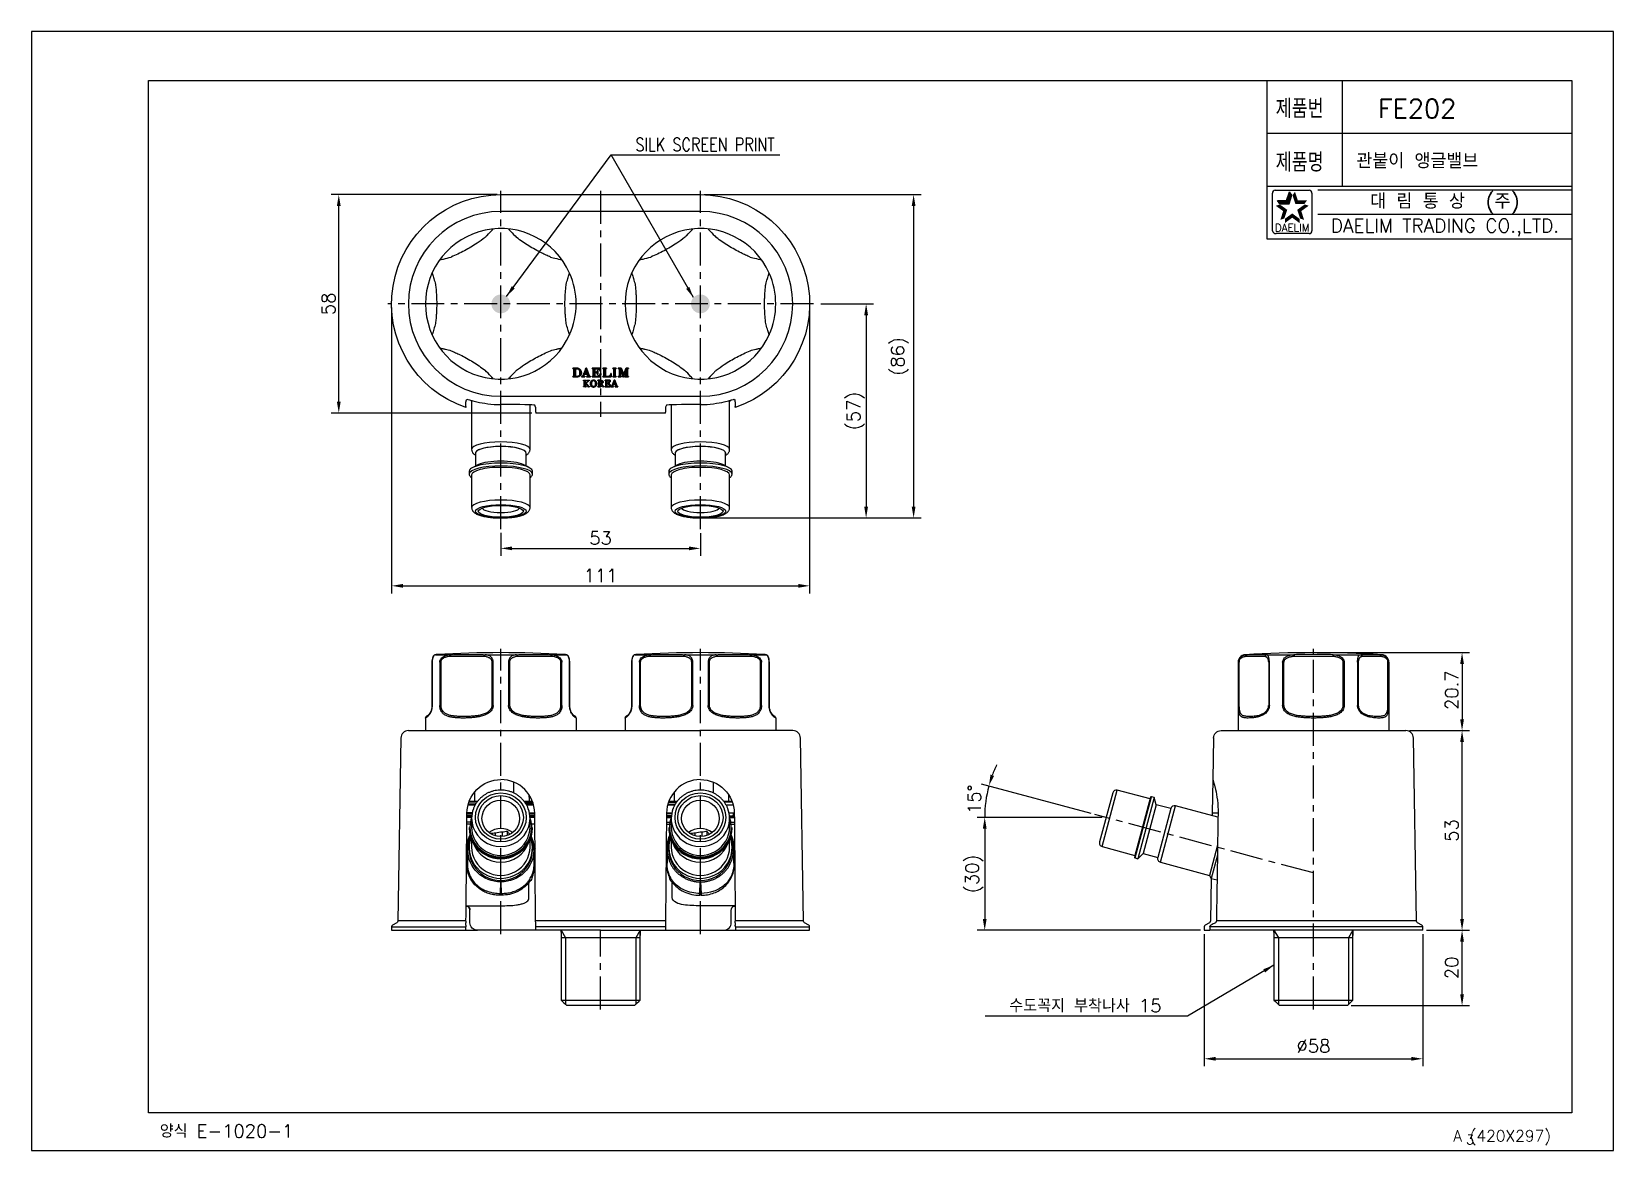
# Model space of a CAD drawing. Extents: x 43789 to 44209, y -38468 to -38171.
import ezdxf
from ezdxf.enums import TextEntityAlignment as Align

# ---------------------------------------------------------------- set-up
doc = ezdxf.new("R2010")
doc.units = 0
doc.header["$LTSCALE"] = 7
doc.header["$MEASUREMENT"] = 0
doc.linetypes.add('CENTER', pattern=[2, 1.25, -0.25, 0.25, -0.25])
doc.layers.get('0').update_dxf_attribs({"color": 2, "linetype": 'CONTINUOUS'})
for name, color, linetype in [('_DWG', 7, 'CONTINUOUS'), ('CL', 1, 'CENTER'), ('D', 2, 'CONTINUOUS'), ('DIM', 2, 'CONTINUOUS'), ('DWG', 7, 'CONTINUOUS')]:
    doc.layers.add(name, color=color, linetype=linetype)
doc.styles.add('DD', font='romans', dxfattribs={"bigfont": 'GHS.shx'})
doc.styles.add('GHS', font='ROMANS.shx', dxfattribs={"bigfont": 'GHS.shx'})
doc.styles.add('ROMANS', font='romans', dxfattribs={"bigfont": 'GHS.shx'})
doc.dimstyles.new('STANDARD$7', dxfattribs={"dimscale": 0, "dimtxt": 3.5, "dimasz": 3, "dimexe": 2, "dimexo": 1, "dimgap": 1, "dimtad": 1, "dimdec": 4, "dimdsep": 46, "dimtxsty": 'GHS', "dimcen": 1, "dimclrd": 256, "dimclre": 256, "dimclrt": 256, "dimadec": 4, "dimazin": 2, "dimtfac": 1, "dimtdec": 4, "dimtmove": 0, "dimatfit": 0, "dimfxl": 0, "dimtolj": 1, "dimtzin": 0, "dimlwd": -1, "dimlwe": -1, "dimarcsym": 0})
pattern_1 = [(45, (8412.3692, -32212.31306), (-0.08838834765, 0.08838834765), [])]

msp = doc.modelspace()

# ---------------------------------------------------------------- texts
at = {"color": 7, "style": 'GHS'}
msp.add_text('FE202', height=5, dxfattribs=at).set_placement((44156.79, -38191.17), align=Align.MIDDLE)
at = {"style": 'GHS'}
msp.add_text('관붙이 앵글밸브', height=4, dxfattribs=at).set_placement((44140.66, -38207.05))
at = {"color": 7, "linetype": 'Continuous'}
for s, height, style, p in [('대 림 통 상  (주)', 4, 'GHS', (44164.16, -38216.05)), ('DAELIM TRADING CO.,LTD.', 3.6, 'ROMANS', (44164.16, -38222.82))]:
    msp.add_text(s, height=height, dxfattribs=dict(at, style=style)).set_placement(p, align=Align.MIDDLE)
at = {"color": 2, "linetype": 'Continuous', "style": 'ROMANS'}
msp.add_text('DAELIM', height=2, dxfattribs=at).set_placement((44123.62, -38223.81), align=Align.CENTER)
at = {"layer": 'D', "style": 'DD', "width": 0.8}
msp.add_text('SILK SCREEN PRINT', height=3.5, dxfattribs=at).set_placement((43986.18, -38202.47), align=Align.RIGHT)
at = {"layer": 'D', "color": 7, "style": 'GHS'}
for s, height, p in [('A (420X297)', 3, (44166.37, -38465.4)), ('3', 2.5, (44169.78, -38466.15))]:
    msp.add_text(s, height=height, dxfattribs=at).set_placement(p)
at = {"layer": 'D', "char_height": 3.5, "attachment_point": 5, "rotation": 90, "style": 'GHS'}
for s, insert in [('\\A1;58', (43867.7, -38243.02)), ('\\A1;(86)', (44019.43, -38256.94)), ('(57)', (44007.73, -38271.44)), ('20.7', (44165.97, -38345.58)), ('\\A1;15%%d', (44039.22, -38374.54)), ('\\A1;53', (44165.97, -38382.81)), ('(30)', (44039.22, -38394.33)), ('\\A1;20', (44165.97, -38419.31))]:
    msp.add_mtext(s, dxfattribs=dict(at, insert=insert))
at = {"layer": 'D', "char_height": 3.5, "attachment_point": 5, "style": 'GHS'}
for s, insert in [('\\A1;53', (43939.98, -38305.18)), ('\\A1;111', (43939.98, -38315.12)), ('수도꼭지 부착나사 15', (44068.7, -38429.33)), ('%%C58', (44129.26, -38440.02))]:
    msp.add_mtext(s, dxfattribs=dict(at, insert=insert))
at = {"layer": 'DIM', "style": 'GHS', "width": 0.8}
for s, p in [('제품번', (44119.24, -38193.69)), ('제품명', (44119.24, -38207.93))]:
    msp.add_text(s, height=5, dxfattribs=at).set_placement(p)
at = {"layer": 'DWG', "style": 'GHS'}
msp.add_text('양식 E-1020-1', height=3.5, dxfattribs=at).set_placement((43822.92, -38464.37))

# ---------------------------------------------------------------- blocks, each defined once
blk = doc.blocks.new('BORDER')
for p, q in [((1, 1), (0, 1)), ((0, 1), (0, 0)), ((1, 0), (1, 1)), ((0, 0), (1, 0))]:
    blk.add_line(p, q)

# ---------------------------------------------------------------- hatches: boundary and pattern name
h = msp.add_hatch()
h.set_pattern_fill('ANSI31', color=256, style=0)
h.set_pattern_definition(pattern_1)
h.paths.add_polyline_path([(43940.6, -38263.9), (43940.62, -38263.85), (43940.63, -38263.79), (43940.63, -38263.73), (43940.63, -38263.66), (43940.61, -38263.59), (43940.58, -38263.54), (43940.55, -38263.49), (43940.51, -38263.44), (43940.46, -38263.41), (43940.41, -38263.38), (43940.35, -38263.35), (43940.29, -38263.33), (43940.22, -38263.32), (43940.15, -38263.31), (43940.08, -38263.31), (43939.98, -38263.31), (43939.98, -38263.41), (43940.08, -38263.42), (43940.17, -38263.45), (43940.24, -38263.5), (43940.29, -38263.57), (43940.32, -38263.66), (43940.33, -38263.75), (43940.31, -38263.87), (43940.28, -38263.97), (43940.21, -38264.05), (43940.13, -38264.11), (43940.04, -38264.15), (43939.98, -38264.15), (43939.98, -38264.31), (43940.04, -38264.39), (43940.14, -38264.51), (43940.22, -38264.63), (43940.31, -38264.76), (43940.4, -38264.9), (43940.5, -38265.05), (43940.97, -38265.05), (43940.97, -38264.97), (43940.95, -38264.97), (43940.92, -38264.96), (43940.89, -38264.96), (43940.86, -38264.95), (43940.84, -38264.94), (43940.81, -38264.93), (43940.78, -38264.92), (43940.76, -38264.9), (43940.73, -38264.88), (43940.7, -38264.85), (43940.66, -38264.81), (43940.63, -38264.77), (43940.55, -38264.66), (43940.48, -38264.57), (43940.42, -38264.48), (43940.36, -38264.4), (43940.29, -38264.3), (43940.21, -38264.2), (43940.27, -38264.18), (43940.32, -38264.15), (43940.38, -38264.13), (43940.42, -38264.1), (43940.47, -38264.07), (43940.51, -38264.04), (43940.55, -38264), (43940.58, -38263.95)])
h.paths.add_polyline_path([(43939.77, -38264.16), (43939.77, -38263.41), (43939.98, -38263.41), (43939.98, -38263.31), (43939.28, -38263.31), (43939.28, -38263.4), (43939.3, -38263.4), (43939.33, -38263.41), (43939.36, -38263.41), (43939.39, -38263.42), (43939.42, -38263.42), (43939.44, -38263.43), (43939.47, -38263.44), (43939.48, -38263.46), (43939.5, -38263.48), (43939.5, -38263.5), (43939.51, -38263.53), (43939.51, -38263.56), (43939.51, -38264.82), (43939.51, -38264.85), (43939.5, -38264.87), (43939.49, -38264.9), (43939.48, -38264.91), (43939.46, -38264.93), (43939.44, -38264.94), (43939.42, -38264.95), (43939.39, -38264.95), (43939.36, -38264.96), (43939.33, -38264.96), (43939.3, -38264.96), (43939.28, -38264.97), (43939.28, -38265.05), (43939.98, -38265.05), (43939.98, -38264.97), (43939.95, -38264.96), (43939.92, -38264.96), (43939.89, -38264.95), (43939.86, -38264.95), (43939.84, -38264.94), (43939.82, -38264.93), (43939.8, -38264.91), (43939.78, -38264.89), (43939.78, -38264.87), (43939.77, -38264.84), (43939.77, -38264.82), (43939.77, -38264.26), (43939.95, -38264.26), (43939.98, -38264.31), (43939.98, -38264.15), (43939.93, -38264.16)])
at = {"layer": 'D'}
h = msp.add_hatch(color=5, dxfattribs=at)
edge = h.paths.add_edge_path()
edge.add_spline(control_points=[(43915.98, -38243.02), (43915.98, -38242.83), (43915.96, -38242.63), (43915.85, -38242.17), (43915.74, -38241.91), (43915.44, -38241.44), (43915.25, -38241.22), (43914.8, -38240.88), (43914.55, -38240.74), (43914.03, -38240.56), (43913.76, -38240.52), (43913.48, -38240.52)], knot_values=[0.500119, 0.500119, 0.500119, 0.500119, 0.53704, 0.53704, 0.590743, 0.590743, 0.644446, 0.644446, 0.698151, 0.698151, 0.750139, 0.750139, 0.750139, 0.750139], degree=3, periodic=0)
edge.add_line((43913.48, -38240.52), (43913.48, -38243.02))
edge.add_line((43913.48, -38243.02), (43915.98, -38243.02))
edge = h.paths.add_edge_path()
edge.add_spline(control_points=[(43913.48, -38245.52), (43913.58, -38245.52), (43913.68, -38245.51), (43914.05, -38245.47), (43914.33, -38245.39), (43914.83, -38245.14), (43915.06, -38244.98), (43915.46, -38244.58), (43915.62, -38244.34), (43915.86, -38243.84), (43915.94, -38243.56), (43915.98, -38243.2), (43915.98, -38243.11), (43915.98, -38243.02)], knot_values=[0.250031, 0.250031, 0.250031, 0.250031, 0.26852, 0.26852, 0.322223, 0.322223, 0.375927, 0.375927, 0.429631, 0.429631, 0.483336, 0.483336, 0.500119, 0.500119, 0.500119, 0.500119], degree=3, periodic=0)
edge.add_line((43915.98, -38243.02), (43913.48, -38243.02))
edge.add_line((43913.48, -38243.02), (43913.48, -38245.52))
edge = h.paths.add_edge_path()
edge.add_line((43913.48, -38243.02), (43910.98, -38243.02))
edge.add_spline(control_points=[(43910.98, -38243.02), (43910.98, -38243.3), (43911.03, -38243.58), (43911.22, -38244.11), (43911.36, -38244.36), (43911.71, -38244.8), (43911.92, -38244.99), (43912.4, -38245.29), (43912.66, -38245.4), (43913.11, -38245.5), (43913.3, -38245.52), (43913.48, -38245.52)], knot_values=[0.00006, 0.00006, 0.00006, 0.00006, 0.053704, 0.053704, 0.107407, 0.107407, 0.161111, 0.161111, 0.214816, 0.214816, 0.250031, 0.250031, 0.250031, 0.250031], degree=3, periodic=0)
edge.add_line((43913.48, -38245.52), (43913.48, -38243.02))
edge = h.paths.add_edge_path()
edge.add_line((43913.48, -38243.02), (43913.48, -38240.52))
edge.add_spline(control_points=[(43913.48, -38240.52), (43913.48, -38240.52), (43913.47, -38240.52), (43913.18, -38240.52), (43912.89, -38240.57), (43912.37, -38240.76), (43912.12, -38240.91), (43911.69, -38241.26), (43911.5, -38241.48), (43911.2, -38241.96), (43911.1, -38242.22), (43911, -38242.67), (43910.98, -38242.84), (43910.98, -38243.02), (43910.98, -38243.02), (43910.98, -38243.02), (43910.98, -38243.02)], knot_values=[0.750139, 0.750139, 0.750139, 0.750139, 0.751856, 0.751856, 0.805559, 0.805559, 0.859262, 0.859262, 0.912966, 0.912966, 0.966671, 0.966671, 1, 1, 1, 1.00006, 1.00006, 1.00006, 1.00006], degree=3, periodic=0)
edge.add_arc((43913.48, -38243.02), 2.5, 168.0886, 168.0955)
edge.add_arc((43913.48, -38243.02), 2.5, 169.776, 169.8031)
edge.add_arc((43913.48, -38243.02), 2.5, 178.2885, 178.3172)
edge.add_line((43910.98, -38243.02), (43913.48, -38243.02))
h.paths.add_polyline_path([(43966.48, -38243.02), (43966.48, -38240.52, 0.414214), (43963.98, -38243.02)])
h.paths.add_polyline_path([(43968.98, -38243.02, 0.414214), (43966.48, -38240.52), (43966.48, -38243.02)])
h.paths.add_polyline_path([(43966.48, -38243.02), (43966.48, -38245.52, 0.414214), (43968.98, -38243.02)])
h.paths.add_polyline_path([(43963.98, -38243.02, 0.414214), (43966.48, -38245.52), (43966.48, -38243.02)])
h = msp.add_hatch(dxfattribs=at)
h.set_pattern_fill('ANSI31', color=256, style=0)
h.set_pattern_definition(pattern_1)
h.paths.add_polyline_path([(43934.85, -38261.05), (43934.81, -38260.87), (43934.74, -38260.7), (43934.66, -38260.56), (43934.55, -38260.43), (43934.43, -38260.33), (43934.32, -38260.26), (43934.21, -38260.2), (43934.08, -38260.15), (43933.94, -38260.12), (43933.81, -38260.1), (43933.67, -38260.09), (43932.56, -38260.09), (43932.56, -38260.2), (43932.72, -38260.2), (43932.81, -38260.23), (43932.85, -38260.29), (43932.87, -38260.38), (43932.87, -38262.11), (43932.84, -38262.19), (43932.78, -38262.25), (43932.7, -38262.28), (43932.57, -38262.28), (43932.57, -38262.39), (43933.6, -38262.39), (43933.77, -38262.39), (43933.95, -38262.38), (43934.11, -38262.34), (43934.25, -38262.3), (43934.36, -38262.23), (43934.48, -38262.15), (43934.59, -38262.05), (43934.69, -38261.92), (43934.77, -38261.78), (43934.83, -38261.62), (43934.86, -38261.44), (43934.87, -38261.25)])
h.paths.add_polyline_path([(43934.47, -38261.25), (43934.46, -38261.49), (43934.43, -38261.77), (43934.35, -38261.99), (43934.28, -38262.07), (43934.19, -38262.15), (43934.1, -38262.21), (43933.97, -38262.25), (43933.82, -38262.27), (43933.67, -38262.27), (43933.55, -38262.28), (43933.45, -38262.28), (43933.37, -38262.27), (43933.32, -38262.24), (43933.29, -38262.2), (43933.28, -38262.13), (43933.28, -38260.36), (43933.29, -38260.3), (43933.34, -38260.25), (43933.42, -38260.22), (43933.48, -38260.22), (43933.53, -38260.22), (43933.58, -38260.22), (43933.74, -38260.22), (43933.91, -38260.24), (43934.04, -38260.27), (43934.14, -38260.33), (43934.23, -38260.4), (43934.31, -38260.48), (43934.41, -38260.71), (43934.46, -38261)], flags=16)
h.paths.add_polyline_path([(43936.2, -38260.06), (43936.11, -38260.06), (43936, -38260.35), (43935.87, -38260.67), (43935.74, -38261.02), (43935.6, -38261.37), (43935.47, -38261.69), (43935.36, -38261.99), (43935.3, -38262.09), (43935.24, -38262.16), (43935.15, -38262.22), (43935.09, -38262.25), (43935.01, -38262.27), (43934.94, -38262.28), (43934.94, -38262.39), (43935.78, -38262.39), (43935.78, -38262.28), (43935.62, -38262.24), (43935.51, -38262.16), (43935.5, -38262.02), (43935.63, -38261.68), (43936.39, -38261.68), (43936.54, -38262.11), (43936.55, -38262.19), (43936.51, -38262.25), (43936.45, -38262.28), (43936.25, -38262.28), (43936.25, -38262.39), (43937.25, -38262.39), (43937.25, -38262.28), (43937.1, -38262.25), (43937.02, -38262.17), (43936.97, -38262.04)])
h.paths.add_polyline_path([(43936.35, -38261.56), (43935.66, -38261.56), (43936.01, -38260.66)], flags=16)
h.paths.add_polyline_path([(43938.44, -38261.04), (43938.44, -38260.34), (43938.46, -38260.28), (43938.5, -38260.24), (43938.58, -38260.22), (43938.96, -38260.22), (43939.35, -38260.3), (43939.65, -38260.54), (43939.83, -38260.91), (43939.92, -38260.91), (43939.88, -38260.15), (43939.87, -38260.12), (43939.84, -38260.1), (43939.8, -38260.09), (43937.72, -38260.09), (43937.72, -38260.21), (43937.89, -38260.21), (43937.96, -38260.23), (43938.01, -38260.28), (43938.02, -38260.35), (43938.03, -38262.08), (43937.99, -38262.21), (43937.87, -38262.26), (43937.72, -38262.28), (43937.72, -38262.39), (43938.45, -38262.39), (43939.18, -38262.39), (43939.91, -38262.39), (43939.94, -38262.38), (43939.97, -38262.35), (43939.98, -38262.3), (43939.98, -38261.52), (43939.9, -38261.52), (43939.75, -38261.91), (43939.43, -38262.16), (43939.14, -38262.26), (43938.98, -38262.26), (43938.76, -38262.26), (43938.63, -38262.26), (43938.55, -38262.24), (43938.49, -38262.19), (43938.45, -38262.12), (43938.45, -38262.07), (43938.44, -38262.02), (43938.44, -38261.95), (43938.44, -38261.35), (43938.45, -38261.31), (43938.49, -38261.28), (43938.53, -38261.26), (43938.65, -38261.26), (43938.89, -38261.33), (43939.07, -38261.49), (43939.13, -38261.74), (43939.24, -38261.74), (43939.24, -38260.71), (43939.15, -38260.71), (43939.06, -38260.94), (43938.87, -38261.09), (43938.65, -38261.13), (43938.54, -38261.13), (43938.49, -38261.12), (43938.46, -38261.08)])
h.paths.add_polyline_path([(43940.02, -38261.52), (43939.98, -38261.52), (43939.98, -38262.3), (43939.99, -38262.3)])
h = msp.add_hatch(dxfattribs=at)
h.set_pattern_fill('ANSI31', color=256, style=0)
h.set_pattern_definition(pattern_1)
h.paths.add_polyline_path([(43941.25, -38260.39), (43941.26, -38260.31), (43941.32, -38260.24), (43941.41, -38260.21), (43941.52, -38260.21), (43941.52, -38260.09), (43940.55, -38260.09), (43940.55, -38260.21), (43940.67, -38260.21), (43940.75, -38260.23), (43940.81, -38260.3), (43940.84, -38260.41), (43940.84, -38262.09), (43940.82, -38262.18), (43940.76, -38262.24), (43940.68, -38262.28), (43940.55, -38262.28), (43940.55, -38262.39), (43942.69, -38262.39), (43942.73, -38262.38), (43942.76, -38262.36), (43942.78, -38262.31), (43942.82, -38261.47), (43942.72, -38261.47), (43942.59, -38261.83), (43942.3, -38262.13), (43941.94, -38262.26), (43941.41, -38262.26), (43941.29, -38262.22), (43941.25, -38262.14), (43941.25, -38262.05)])
h.paths.add_polyline_path([(43943.87, -38260.33), (43943.89, -38260.27), (43943.93, -38260.22), (43944, -38260.21), (43944.11, -38260.21), (43944.11, -38260.09), (43943.19, -38260.09), (43943.19, -38260.21), (43943.31, -38260.21), (43943.39, -38260.23), (43943.44, -38260.28), (43943.45, -38260.34), (43943.45, -38262.09), (43943.44, -38262.16), (43943.41, -38262.24), (43943.32, -38262.27), (43943.19, -38262.28), (43943.19, -38262.39), (43944.11, -38262.39), (43944.11, -38262.28), (43944, -38262.27), (43943.92, -38262.25), (43943.88, -38262.2), (43943.87, -38262.12)])
h = msp.add_hatch(dxfattribs=at)
h.set_pattern_fill('ANSI31', color=256, style=0)
h.set_pattern_definition(pattern_1)
h.paths.add_polyline_path([(43947.1, -38260.41), (43947.13, -38260.31), (43947.19, -38260.24), (43947.29, -38260.21), (43947.41, -38260.21), (43947.41, -38260.09), (43946.79, -38260.09), (43946.73, -38260.11), (43946.68, -38260.15), (43946.64, -38260.21), (43946.48, -38260.7), (43946.29, -38261.18), (43946.29, -38261.18), (43946.29, -38261.18), (43946.11, -38261.66), (43946.05, -38261.66), (43945.54, -38260.21), (43945.49, -38260.14), (43945.43, -38260.11), (43945.37, -38260.09), (43944.67, -38260.09), (43944.67, -38260.21), (43944.76, -38260.2), (43944.86, -38260.22), (43944.94, -38260.28), (43944.98, -38260.41), (43944.98, -38261.98), (43944.93, -38262.13), (43944.83, -38262.23), (43944.66, -38262.28), (43944.66, -38262.39), (43945.41, -38262.39), (43945.41, -38262.28), (43945.28, -38262.24), (43945.18, -38262.14), (43945.14, -38262), (43945.14, -38261.73), (43945.14, -38260.34), (43945.14, -38260.33), (43945.87, -38262.35), (43946.04, -38262.35), (43946.69, -38260.67), (43946.68, -38260.69), (43946.68, -38262.07), (43946.64, -38262.19), (43946.56, -38262.26), (43946.44, -38262.28), (43946.3, -38262.28), (43946.3, -38262.39), (43947.42, -38262.39), (43947.42, -38262.28), (43947.3, -38262.27), (43947.19, -38262.25), (43947.13, -38262.18), (43947.1, -38262.07)])
h = msp.add_hatch(dxfattribs=at)
h.set_pattern_fill('ANSI31', color=256, style=0)
h.set_pattern_definition(pattern_1)
h.paths.add_polyline_path([(43936.4, -38264.33), (43936.3, -38264.21), (43936.18, -38264.08), (43936.27, -38263.99), (43936.36, -38263.9), (43936.46, -38263.8), (43936.55, -38263.7), (43936.63, -38263.6), (43936.72, -38263.5), (43936.74, -38263.48), (43936.77, -38263.46), (43936.79, -38263.45), (43936.83, -38263.43), (43936.85, -38263.42), (43936.88, -38263.42), (43936.9, -38263.41), (43936.92, -38263.41), (43936.93, -38263.41), (43936.94, -38263.41), (43936.95, -38263.4), (43936.96, -38263.4), (43936.97, -38263.4), (43936.98, -38263.4), (43936.99, -38263.4), (43937, -38263.4), (43937, -38263.4), (43937.01, -38263.4), (43937.01, -38263.31), (43936.35, -38263.31), (43936.35, -38263.4), (43936.37, -38263.4), (43936.38, -38263.4), (43936.4, -38263.4), (43936.42, -38263.4), (43936.44, -38263.41), (43936.46, -38263.41), (43936.48, -38263.42), (43936.5, -38263.42), (43936.51, -38263.43), (43936.52, -38263.44), (43936.53, -38263.45), (43936.53, -38263.46), (43936.53, -38263.5), (43936.51, -38263.54), (43936.49, -38263.58), (43936.45, -38263.63), (43936.41, -38263.69), (43936.35, -38263.76), (43936.29, -38263.82), (43936.22, -38263.89), (43936.15, -38263.96), (43936.08, -38264.03), (43936.01, -38264.09), (43935.94, -38264.15), (43935.91, -38264.15), (43935.91, -38263.55), (43935.91, -38263.53), (43935.92, -38263.5), (43935.93, -38263.48), (43935.94, -38263.46), (43935.96, -38263.44), (43935.98, -38263.43), (43936, -38263.42), (43936.03, -38263.42), (43936.06, -38263.41), (43936.09, -38263.4), (43936.12, -38263.4), (43936.14, -38263.4), (43936.14, -38263.31), (43935.42, -38263.31), (43935.42, -38263.4), (43935.45, -38263.4), (43935.47, -38263.41), (43935.5, -38263.41), (43935.53, -38263.42), (43935.56, -38263.43), (43935.58, -38263.44), (43935.6, -38263.46), (43935.62, -38263.47), (43935.64, -38263.49), (43935.64, -38263.51), (43935.65, -38263.54), (43935.65, -38263.56), (43935.65, -38264.82), (43935.65, -38264.85), (43935.64, -38264.88), (43935.63, -38264.9), (43935.62, -38264.92), (43935.6, -38264.93), (43935.58, -38264.94), (43935.56, -38264.95), (43935.54, -38264.96), (43935.5, -38264.96), (43935.47, -38264.96), (43935.44, -38264.96), (43935.42, -38264.97), (43935.42, -38265.05), (43936.14, -38265.05), (43936.14, -38264.97), (43936.12, -38264.96), (43936.09, -38264.96), (43936.06, -38264.95), (43936.02, -38264.95), (43936, -38264.94), (43935.98, -38264.93), (43935.96, -38264.92), (43935.94, -38264.9), (43935.93, -38264.88), (43935.92, -38264.86), (43935.91, -38264.83), (43935.91, -38264.81), (43935.91, -38264.2), (43935.94, -38264.2), (43936.07, -38264.34), (43936.19, -38264.48), (43936.3, -38264.62), (43936.42, -38264.76), (43936.52, -38264.91), (43936.62, -38265.05), (43937.11, -38265.05), (43937.11, -38264.97), (43937.08, -38264.97), (43937.06, -38264.96), (43937.03, -38264.96), (43937, -38264.95), (43936.97, -38264.94), (43936.95, -38264.93), (43936.92, -38264.92), (43936.89, -38264.9), (43936.86, -38264.87), (43936.82, -38264.84), (43936.79, -38264.81), (43936.75, -38264.77), (43936.66, -38264.65), (43936.57, -38264.55), (43936.49, -38264.44)])
h = msp.add_hatch(dxfattribs=at)
h.set_pattern_fill('ANSI31', color=256, style=0)
h.set_pattern_definition(pattern_1)
h.paths.add_polyline_path([(43938.93, -38264.32), (43938.94, -38264.18), (43938.93, -38264.05), (43938.91, -38263.93), (43938.87, -38263.81), (43938.82, -38263.7), (43938.76, -38263.6), (43938.69, -38263.52), (43938.61, -38263.45), (43938.52, -38263.38), (43938.43, -38263.34), (43938.32, -38263.3), (43938.21, -38263.28), (43938.1, -38263.27), (43937.99, -38263.28), (43937.88, -38263.3), (43937.78, -38263.33), (43937.68, -38263.38), (43937.59, -38263.44), (43937.51, -38263.52), (43937.44, -38263.6), (43937.38, -38263.7), (43937.33, -38263.81), (43937.29, -38263.92), (43937.27, -38264.05), (43937.26, -38264.18), (43937.27, -38264.31), (43937.29, -38264.43), (43937.32, -38264.55), (43937.37, -38264.66), (43937.43, -38264.75), (43937.5, -38264.84), (43937.58, -38264.91), (43937.67, -38264.98), (43937.76, -38265.03), (43937.87, -38265.07), (43937.98, -38265.09), (43938.1, -38265.1), (43938.21, -38265.09), (43938.32, -38265.07), (43938.42, -38265.03), (43938.52, -38264.98), (43938.61, -38264.92), (43938.69, -38264.85), (43938.76, -38264.77), (43938.82, -38264.67), (43938.87, -38264.56), (43938.91, -38264.44)])
h.paths.add_polyline_path([(43937.56, -38264.3), (43937.57, -38264.41), (43937.59, -38264.5), (43937.62, -38264.6), (43937.65, -38264.68), (43937.69, -38264.76), (43937.74, -38264.82), (43937.79, -38264.88), (43937.86, -38264.93), (43937.93, -38264.96), (43938.01, -38264.98), (43938.1, -38264.99), (43938.18, -38264.98), (43938.26, -38264.96), (43938.34, -38264.92), (43938.4, -38264.88), (43938.46, -38264.82), (43938.51, -38264.75), (43938.55, -38264.68), (43938.58, -38264.59), (43938.61, -38264.5), (43938.63, -38264.4), (43938.64, -38264.3), (43938.64, -38264.18), (43938.63, -38264.07), (43938.62, -38263.96), (43938.6, -38263.86), (43938.58, -38263.76), (43938.54, -38263.68), (43938.5, -38263.6), (43938.45, -38263.54), (43938.4, -38263.48), (43938.33, -38263.44), (43938.26, -38263.41), (43938.18, -38263.39), (43938.1, -38263.38), (43938.01, -38263.39), (43937.92, -38263.41), (43937.85, -38263.45), (43937.78, -38263.5), (43937.73, -38263.56), (43937.68, -38263.63), (43937.64, -38263.7), (43937.61, -38263.79), (43937.59, -38263.88), (43937.57, -38263.98), (43937.56, -38264.08), (43937.56, -38264.18)], flags=16)
h = msp.add_hatch(dxfattribs=at)
h.set_pattern_fill('ANSI31', color=256, style=0)
h.set_pattern_definition(pattern_1)
h.paths.add_polyline_path([(43941.66, -38263.41), (43941.93, -38263.41), (43941.97, -38263.41), (43942.01, -38263.41), (43942.05, -38263.41), (43942.08, -38263.41), (43942.11, -38263.42), (43942.14, -38263.42), (43942.19, -38263.44), (43942.24, -38263.47), (43942.3, -38263.53), (43942.34, -38263.6), (43942.38, -38263.67), (43942.4, -38263.73), (43942.49, -38263.73), (43942.49, -38263.31), (43941.15, -38263.31), (43941.15, -38263.4), (43941.17, -38263.4), (43941.2, -38263.41), (43941.24, -38263.41), (43941.27, -38263.42), (43941.3, -38263.43), (43941.32, -38263.44), (43941.35, -38263.46), (43941.37, -38263.47), (43941.38, -38263.49), (43941.39, -38263.52), (43941.39, -38263.54), (43941.39, -38263.56), (43941.39, -38264.82), (43941.39, -38264.85), (43941.39, -38264.87), (43941.38, -38264.89), (43941.37, -38264.91), (43941.35, -38264.93), (43941.32, -38264.94), (43941.31, -38264.95), (43941.28, -38264.95), (43941.24, -38264.96), (43941.21, -38264.96), (43941.17, -38264.96), (43941.15, -38264.97), (43941.15, -38265.05), (43942.59, -38265.05), (43942.63, -38264.54), (43942.54, -38264.54), (43942.52, -38264.59), (43942.49, -38264.64), (43942.46, -38264.72), (43942.42, -38264.79), (43942.38, -38264.85), (43942.34, -38264.9), (43942.32, -38264.91), (43942.3, -38264.92), (43942.27, -38264.93), (43942.24, -38264.94), (43942.2, -38264.94), (43942.17, -38264.95), (43942.14, -38264.95), (43942.1, -38264.95), (43942.06, -38264.95), (43942.02, -38264.95), (43941.98, -38264.95), (43941.95, -38264.95), (43941.89, -38264.95), (43941.84, -38264.95), (43941.8, -38264.95), (43941.76, -38264.94), (43941.73, -38264.93), (43941.71, -38264.92), (43941.69, -38264.9), (43941.68, -38264.88), (43941.67, -38264.85), (43941.66, -38264.81), (43941.66, -38264.77), (43941.66, -38264.72), (43941.66, -38264.2), (43941.85, -38264.2), (43941.9, -38264.2), (43941.95, -38264.21), (43941.98, -38264.22), (43942.01, -38264.23), (43942.04, -38264.25), (43942.07, -38264.28), (43942.08, -38264.3), (43942.1, -38264.33), (43942.11, -38264.37), (43942.12, -38264.42), (43942.13, -38264.46), (43942.14, -38264.5), (43942.23, -38264.5), (43942.23, -38263.82), (43942.14, -38263.82), (43942.13, -38263.85), (43942.12, -38263.89), (43942.11, -38263.93), (43942.1, -38263.97), (43942.08, -38264), (43942.07, -38264.02), (43942.04, -38264.05), (43942.02, -38264.07), (43941.99, -38264.08), (43941.96, -38264.09), (43941.91, -38264.1), (43941.85, -38264.1), (43941.66, -38264.1)])
h = msp.add_hatch(dxfattribs=at)
h.set_pattern_fill('ANSI31', color=256, style=0)
h.set_pattern_definition(pattern_1)
h.paths.add_polyline_path([(43943.71, -38263.29), (43943.61, -38263.29), (43943.53, -38263.51), (43943.43, -38263.75), (43943.33, -38264.02), (43943.23, -38264.28), (43943.13, -38264.52), (43943.04, -38264.75), (43943.02, -38264.79), (43943.01, -38264.82), (43942.99, -38264.85), (43942.97, -38264.88), (43942.94, -38264.9), (43942.91, -38264.92), (43942.89, -38264.93), (43942.86, -38264.94), (43942.83, -38264.95), (43942.8, -38264.96), (43942.78, -38264.96), (43942.75, -38264.97), (43942.75, -38265.05), (43943.41, -38265.05), (43943.41, -38264.97), (43943.35, -38264.96), (43943.29, -38264.95), (43943.24, -38264.93), (43943.19, -38264.91), (43943.17, -38264.89), (43943.16, -38264.86), (43943.16, -38264.84), (43943.16, -38264.83), (43943.16, -38264.8), (43943.17, -38264.78), (43943.18, -38264.75), (43943.19, -38264.72), (43943.2, -38264.68), (43943.21, -38264.64), (43943.23, -38264.6), (43943.24, -38264.56), (43943.26, -38264.51), (43943.28, -38264.45), (43943.89, -38264.45), (43944.04, -38264.85), (43944.04, -38264.86), (43944.05, -38264.89), (43944.05, -38264.9), (43944.04, -38264.91), (43944.02, -38264.93), (43943.98, -38264.94), (43943.94, -38264.95), (43943.88, -38264.96), (43943.82, -38264.97), (43943.82, -38265.05), (43944.55, -38265.05), (43944.55, -38264.97), (43944.53, -38264.96), (43944.5, -38264.96), (43944.47, -38264.95), (43944.44, -38264.95), (43944.42, -38264.94), (43944.4, -38264.92), (43944.37, -38264.91), (43944.35, -38264.89), (43944.33, -38264.87), (43944.32, -38264.85), (43944.31, -38264.82), (43944.29, -38264.79)])
h.paths.add_polyline_path([(43943.85, -38264.34), (43943.32, -38264.34), (43943.58, -38263.67)], flags=16)

# ---------------------------------------------------------------- linework, layer by layer
at = {"color": 4}
for p, q in [((43819.9, -38183.74), (44197.9, -38183.74)), ((43819.9, -38457.74), (43819.9, -38183.74)), ((44197.9, -38183.74), (44197.9, -38457.74)), ((44197.9, -38457.74), (43819.9, -38457.74))]:
    msp.add_line(p, q, dxfattribs=at)
at = {"color": 7}
for p, q in [((44116.9, -38183.74), (44116.9, -38225.74)), ((44136.9, -38183.74), (44136.9, -38211.74)), ((44116.9, -38197.74), (44197.9, -38197.74)), ((44116.9, -38211.74), (44197.9, -38211.74)), ((44116.9, -38225.74), (44197.9, -38225.74))]:
    msp.add_line(p, q, dxfattribs=at)
at = {"color": 2, "linetype": 'Continuous'}
for p, q in [((44118.37, -38223.61), (44118.37, -38213.61)), ((44119.12, -38212.86), (44128.12, -38212.86)), ((44128.87, -38213.61), (44128.87, -38223.61)), ((44130.4, -38212.74), (44197.9, -38212.74)), ((44130.4, -38219.24), (44197.9, -38219.24)), ((44128.12, -38224.36), (44119.37, -38224.36))]:
    msp.add_line(p, q, dxfattribs=at)
at = {"color": 2}
for p, q in [((44120.37, -38216.48), (44119.71, -38215.56)), ((44119.71, -38215.56), (44122.13, -38215.56)), ((44122.13, -38215.56), (44122.88, -38213.26)), ((44122.8, -38216.48), (44123.55, -38214.17)), ((44123.55, -38214.17), (44122.88, -38213.26)), ((44120.37, -38216.48), (44122.8, -38216.48))]:
    msp.add_line(p, q, dxfattribs=at)
at = {"color": 7, "linetype": 'Continuous'}
for p, q in [((43911.26, -38223.33), (43911.27, -38223.32)), ((43915.7, -38223.32), (43915.7, -38223.33)), ((43964.26, -38223.33), (43964.27, -38223.32)), ((43968.7, -38223.32), (43968.7, -38223.33)), ((43895.32, -38235.1), (43895.32, -38235.1)), ((43931.73, -38234.84), (43931.75, -38234.87)), ((43948.32, -38235.1), (43948.32, -38235.1)), ((43984.73, -38234.84), (43984.75, -38234.87)), ((43895.32, -38250.94), (43895.32, -38250.94)), ((43931.75, -38251.17), (43931.73, -38251.2)), ((43948.32, -38250.94), (43948.32, -38250.94)), ((43984.75, -38251.17), (43984.73, -38251.2)), ((43897.45, -38254.77), (43897.54, -38254.78)), ((43929.43, -38254.78), (43929.52, -38254.77)), ((43950.45, -38254.77), (43950.54, -38254.78)), ((43982.43, -38254.78), (43982.52, -38254.77)), ((43911.27, -38262.72), (43911.26, -38262.71)), ((43915.7, -38262.71), (43915.7, -38262.72)), ((43964.27, -38262.72), (43964.26, -38262.71)), ((43968.7, -38262.71), (43968.7, -38262.72)), ((43896.06, -38336.16), (43896.05, -38336.17)), ((43896.39, -38336.1), (43896.06, -38336.16)), ((43896.12, -38336.16), (43896.06, -38336.16)), ((43896.3, -38336.12), (43896.12, -38336.16)), ((43896.12, -38336.16), (43900.3, -38336.16)), ((43896.46, -38336.09), (43896.3, -38336.12)), ((43896.46, -38336.09), (43896.39, -38336.1)), ((43909.29, -38336.16), (43917.68, -38336.16)), ((43926.67, -38336.16), (43930.84, -38336.16)), ((43930.66, -38336.12), (43930.51, -38336.09)), ((43930.51, -38336.09), (43930.58, -38336.1)), ((43930.91, -38336.16), (43930.58, -38336.1)), ((43930.84, -38336.16), (43930.66, -38336.12)), ((43930.85, -38336.16), (43930.91, -38336.16)), ((43930.91, -38336.16), (43930.92, -38336.17)), ((43949.06, -38336.16), (43949.05, -38336.17)), ((43949.39, -38336.1), (43949.06, -38336.16)), ((43949.12, -38336.16), (43949.06, -38336.16)), ((43949.3, -38336.12), (43949.12, -38336.16)), ((43949.12, -38336.16), (43953.3, -38336.16)), ((43949.46, -38336.09), (43949.3, -38336.12)), ((43949.46, -38336.09), (43949.39, -38336.1)), ((43962.29, -38336.16), (43970.68, -38336.16)), ((43979.67, -38336.16), (43983.84, -38336.16)), ((43983.66, -38336.12), (43983.51, -38336.09)), ((43983.51, -38336.09), (43983.58, -38336.1)), ((43983.91, -38336.16), (43983.58, -38336.1)), ((43983.84, -38336.16), (43983.66, -38336.12)), ((43983.85, -38336.16), (43983.91, -38336.16)), ((43983.91, -38336.16), (43983.92, -38336.17)), ((44111.13, -38336.16), (44111.63, -38336.16)), ((44116.82, -38336.16), (44124.07, -38336.16)), ((44134.45, -38336.16), (44141.7, -38336.16)), ((44146.89, -38336.16), (44147.4, -38336.16)), ((43895.19, -38338.15), (43895.19, -38349.61)), ((43895.23, -38338.15), (43895.23, -38349.61)), ((43897.27, -38338.15), (43897.27, -38349.61)), ((43897.52, -38338.15), (43897.52, -38349.61)), ((43911.17, -38349.61), (43911.17, -38338.15)), ((43911.45, -38349.61), (43911.45, -38338.15)), ((43915.52, -38338.15), (43915.52, -38349.61)), ((43915.8, -38338.15), (43915.8, -38349.61)), ((43929.45, -38349.61), (43929.45, -38338.15)), ((43929.69, -38349.61), (43929.69, -38338.15)), ((43931.73, -38349.61), (43931.73, -38338.15)), ((43931.78, -38349.61), (43931.78, -38338.15)), ((43948.19, -38338.15), (43948.19, -38349.61)), ((43948.23, -38338.15), (43948.23, -38349.61)), ((43950.27, -38338.15), (43950.27, -38349.61)), ((43950.52, -38338.15), (43950.52, -38349.61)), ((43964.17, -38349.61), (43964.17, -38338.15)), ((43964.45, -38349.61), (43964.45, -38338.15)), ((43968.52, -38338.15), (43968.52, -38349.61)), ((43968.8, -38338.15), (43968.8, -38349.61)), ((43982.45, -38349.61), (43982.45, -38338.15)), ((43982.69, -38349.61), (43982.69, -38338.15)), ((43984.73, -38349.61), (43984.73, -38338.15)), ((43984.78, -38349.61), (43984.78, -38338.15)), ((44109.26, -38338.15), (44109.26, -38356.31)), ((44109.49, -38338.15), (44109.26, -38338.15)), ((44109.37, -38338.15), (44109.37, -38349.61)), ((44109.49, -38349.61), (44109.49, -38338.15)), ((44117.37, -38338.15), (44117.37, -38349.61)), ((44117.55, -38349.61), (44117.55, -38338.15)), ((44121.08, -38338.15), (44121.08, -38349.61)), ((44121.38, -38349.61), (44121.38, -38338.15)), ((44137.14, -38349.61), (44137.14, -38338.15)), ((44137.44, -38338.15), (44137.44, -38349.61)), ((44140.97, -38338.15), (44140.97, -38349.61)), ((44141.16, -38338.15), (44141.16, -38349.61)), ((44149.26, -38338.15), (44149.04, -38338.15)), ((44149.04, -38349.61), (44149.04, -38338.15)), ((44149.16, -38349.61), (44149.16, -38338.15)), ((44149.26, -38338.15), (44149.26, -38356.31)), ((43895.23, -38349.61), (43895.19, -38349.61)), ((43895.19, -38349.61), (43895.19, -38349.75)), ((43931.78, -38349.61), (43931.73, -38349.61)), ((43948.23, -38349.61), (43948.19, -38349.61)), ((43948.19, -38349.61), (43948.19, -38349.75)), ((43984.78, -38349.61), (43984.73, -38349.61)), ((43893.48, -38352.97), (43893.49, -38352.88)), ((43893.48, -38352.97), (43893.48, -38356.31)), ((43893.52, -38352.79), (43893.49, -38352.88)), ((43893.66, -38352.58), (43893.61, -38352.63)), ((43893.7, -38352.55), (43893.66, -38352.58)), ((43893.77, -38352.51), (43893.76, -38352.52)), ((43893.78, -38352.51), (43893.77, -38352.51)), ((43893.8, -38352.5), (43893.78, -38352.51)), ((43893.98, -38352.4), (43893.96, -38352.41)), ((43893.99, -38352.39), (43893.98, -38352.4)), ((43933.44, -38352.77), (43933.37, -38352.65)), ((43933.48, -38352.92), (43933.44, -38352.77)), ((43933.48, -38352.96), (43933.48, -38352.92)), ((43933.48, -38352.96), (43933.48, -38356.31)), ((43946.48, -38352.97), (43946.49, -38352.88)), ((43946.48, -38352.97), (43946.48, -38356.31)), ((43946.52, -38352.79), (43946.49, -38352.88)), ((43946.66, -38352.58), (43946.61, -38352.63)), ((43946.7, -38352.55), (43946.66, -38352.58)), ((43946.77, -38352.51), (43946.76, -38352.52)), ((43946.78, -38352.51), (43946.77, -38352.51)), ((43946.8, -38352.5), (43946.78, -38352.51)), ((43946.98, -38352.4), (43946.96, -38352.41)), ((43946.99, -38352.39), (43946.98, -38352.4)), ((43986.44, -38352.77), (43986.37, -38352.65)), ((43986.48, -38352.92), (43986.44, -38352.77)), ((43986.48, -38352.96), (43986.48, -38352.92)), ((43986.48, -38352.96), (43986.48, -38356.31)), ((44129.26, -38352.97), (44129.26, -38352.49))]:
    msp.add_line(p, q, dxfattribs=at)
at = {"color": 255}
for p, q in [((43932.56, -38260.09), (43933.67, -38260.09)), ((43932.56, -38260.2), (43932.56, -38260.09)), ((43933.67, -38260.09), (43932.56, -38260.09)), ((43932.56, -38260.09), (43932.56, -38260.2)), ((43932.72, -38260.2), (43932.56, -38260.2)), ((43932.56, -38260.2), (43932.72, -38260.2)), ((43932.81, -38260.23), (43932.72, -38260.2)), ((43932.72, -38260.2), (43932.81, -38260.23)), ((43932.85, -38260.29), (43932.81, -38260.23)), ((43932.81, -38260.23), (43932.85, -38260.29)), ((43932.87, -38260.38), (43932.85, -38260.29)), ((43932.85, -38260.29), (43932.87, -38260.38)), ((43932.87, -38262.11), (43932.87, -38260.38)), ((43932.87, -38260.38), (43932.87, -38262.11)), ((43933.29, -38260.3), (43933.28, -38260.36)), ((43933.28, -38260.36), (43933.29, -38260.3)), ((43933.28, -38260.36), (43933.28, -38262.13)), ((43933.28, -38262.13), (43933.28, -38260.36)), ((43933.34, -38260.25), (43933.29, -38260.3)), ((43933.29, -38260.3), (43933.34, -38260.25)), ((43933.42, -38260.22), (43933.34, -38260.25)), ((43933.34, -38260.25), (43933.42, -38260.22)), ((43933.48, -38260.22), (43933.42, -38260.22)), ((43933.42, -38260.22), (43933.48, -38260.22)), ((43933.53, -38260.22), (43933.48, -38260.22)), ((43933.48, -38260.22), (43933.53, -38260.22)), ((43933.58, -38260.22), (43933.53, -38260.22)), ((43933.53, -38260.22), (43933.58, -38260.22)), ((43933.74, -38260.22), (43933.58, -38260.22)), ((43933.58, -38260.22), (43933.74, -38260.22)), ((43933.67, -38260.09), (43933.81, -38260.1)), ((43933.81, -38260.1), (43933.67, -38260.09)), ((43933.91, -38260.24), (43933.74, -38260.22)), ((43933.74, -38260.22), (43933.91, -38260.24)), ((43933.81, -38260.1), (43933.94, -38260.12)), ((43933.94, -38260.12), (43933.81, -38260.1)), ((43934.04, -38260.27), (43933.91, -38260.24)), ((43933.91, -38260.24), (43934.04, -38260.27)), ((43933.94, -38260.12), (43934.08, -38260.15)), ((43934.08, -38260.15), (43933.94, -38260.12)), ((43934.14, -38260.33), (43934.04, -38260.27)), ((43934.04, -38260.27), (43934.14, -38260.33)), ((43934.08, -38260.15), (43934.21, -38260.2)), ((43934.21, -38260.2), (43934.08, -38260.15)), ((43934.23, -38260.4), (43934.14, -38260.33)), ((43934.14, -38260.33), (43934.23, -38260.4)), ((43934.21, -38260.2), (43934.32, -38260.26)), ((43934.32, -38260.26), (43934.21, -38260.2)), ((43934.31, -38260.48), (43934.23, -38260.4)), ((43934.23, -38260.4), (43934.31, -38260.48)), ((43934.28, -38262.07), (43934.35, -38261.99)), ((43934.35, -38261.99), (43934.28, -38262.07)), ((43934.41, -38260.71), (43934.31, -38260.48)), ((43934.31, -38260.48), (43934.41, -38260.71)), ((43934.32, -38260.26), (43934.43, -38260.33)), ((43934.43, -38260.33), (43934.32, -38260.26)), ((43934.35, -38261.99), (43934.43, -38261.77)), ((43934.43, -38261.77), (43934.35, -38261.99)), ((43934.46, -38261), (43934.41, -38260.71)), ((43934.41, -38260.71), (43934.46, -38261)), ((43934.43, -38260.33), (43934.55, -38260.43)), ((43934.55, -38260.43), (43934.43, -38260.33)), ((43934.43, -38261.77), (43934.46, -38261.49)), ((43934.46, -38261.49), (43934.43, -38261.77)), ((43934.47, -38261.25), (43934.46, -38261)), ((43934.46, -38261), (43934.47, -38261.25)), ((43934.46, -38261.49), (43934.47, -38261.25)), ((43934.47, -38261.25), (43934.46, -38261.49)), ((43934.55, -38260.43), (43934.66, -38260.56)), ((43934.66, -38260.56), (43934.55, -38260.43)), ((43934.69, -38261.92), (43934.59, -38262.05)), ((43934.59, -38262.05), (43934.69, -38261.92)), ((43934.66, -38260.56), (43934.74, -38260.7)), ((43934.74, -38260.7), (43934.66, -38260.56)), ((43934.77, -38261.78), (43934.69, -38261.92)), ((43934.69, -38261.92), (43934.77, -38261.78)), ((43934.74, -38260.7), (43934.81, -38260.87)), ((43934.81, -38260.87), (43934.74, -38260.7)), ((43934.83, -38261.62), (43934.77, -38261.78)), ((43934.77, -38261.78), (43934.83, -38261.62)), ((43934.81, -38260.87), (43934.85, -38261.05)), ((43934.85, -38261.05), (43934.81, -38260.87)), ((43934.86, -38261.44), (43934.83, -38261.62)), ((43934.83, -38261.62), (43934.86, -38261.44)), ((43934.85, -38261.05), (43934.87, -38261.25)), ((43934.87, -38261.25), (43934.85, -38261.05)), ((43934.87, -38261.25), (43934.86, -38261.44)), ((43934.86, -38261.44), (43934.87, -38261.25)), ((43935.3, -38262.09), (43935.36, -38261.99)), ((43935.36, -38261.99), (43935.3, -38262.09)), ((43935.36, -38261.99), (43935.47, -38261.69)), ((43935.47, -38261.69), (43935.36, -38261.99)), ((43935.47, -38261.69), (43935.6, -38261.37)), ((43935.6, -38261.37), (43935.47, -38261.69)), ((43935.63, -38261.68), (43935.5, -38262.02)), ((43935.5, -38262.02), (43935.63, -38261.68)), ((43935.6, -38261.37), (43935.74, -38261.02)), ((43935.74, -38261.02), (43935.6, -38261.37)), ((43936.39, -38261.68), (43935.63, -38261.68)), ((43935.63, -38261.68), (43936.39, -38261.68)), ((43936.01, -38260.66), (43935.66, -38261.56)), ((43935.66, -38261.56), (43936.01, -38260.66)), ((43935.66, -38261.56), (43936.35, -38261.56)), ((43936.35, -38261.56), (43935.66, -38261.56)), ((43935.74, -38261.02), (43935.87, -38260.67)), ((43935.87, -38260.67), (43935.74, -38261.02)), ((43935.87, -38260.67), (43936, -38260.35)), ((43936, -38260.35), (43935.87, -38260.67)), ((43936, -38260.35), (43936.11, -38260.06)), ((43936.11, -38260.06), (43936, -38260.35)), ((43936.35, -38261.56), (43936.01, -38260.66)), ((43936.01, -38260.66), (43936.35, -38261.56)), ((43936.11, -38260.06), (43936.2, -38260.06)), ((43936.2, -38260.06), (43936.11, -38260.06)), ((43936.2, -38260.06), (43936.97, -38262.04)), ((43936.97, -38262.04), (43936.2, -38260.06)), ((43936.54, -38262.11), (43936.39, -38261.68)), ((43936.39, -38261.68), (43936.54, -38262.11)), ((43937.72, -38260.09), (43939.8, -38260.09)), ((43937.72, -38260.21), (43937.72, -38260.09)), ((43939.8, -38260.09), (43937.72, -38260.09)), ((43937.72, -38260.09), (43937.72, -38260.21)), ((43937.72, -38260.21), (43937.72, -38260.09)), ((43937.72, -38260.09), (43939.8, -38260.09)), ((43937.89, -38260.21), (43937.72, -38260.21)), ((43937.72, -38260.21), (43937.89, -38260.21)), ((43937.89, -38260.21), (43937.72, -38260.21)), ((43937.96, -38260.23), (43937.89, -38260.21)), ((43937.89, -38260.21), (43937.96, -38260.23)), ((43937.96, -38260.23), (43937.89, -38260.21)), ((43938.01, -38260.28), (43937.96, -38260.23)), ((43937.96, -38260.23), (43938.01, -38260.28)), ((43938.01, -38260.28), (43937.96, -38260.23)), ((43938.02, -38260.35), (43938.01, -38260.28)), ((43938.01, -38260.28), (43938.02, -38260.35)), ((43938.02, -38260.35), (43938.01, -38260.28)), ((43938.03, -38262.08), (43938.02, -38260.35)), ((43938.02, -38260.35), (43938.03, -38262.08)), ((43938.03, -38262.08), (43938.02, -38260.35)), ((43938.46, -38260.28), (43938.44, -38260.34)), ((43938.44, -38260.34), (43938.46, -38260.28)), ((43938.46, -38260.28), (43938.44, -38260.34)), ((43938.44, -38260.34), (43938.44, -38261.04)), ((43938.44, -38261.04), (43938.44, -38260.34)), ((43938.44, -38260.34), (43938.44, -38261.04)), ((43938.44, -38261.04), (43938.46, -38261.08)), ((43938.46, -38261.08), (43938.44, -38261.04)), ((43938.44, -38261.04), (43938.46, -38261.08)), ((43938.45, -38261.31), (43938.44, -38261.35)), ((43938.44, -38261.35), (43938.45, -38261.31)), ((43938.45, -38261.31), (43938.44, -38261.35)), ((43938.44, -38261.35), (43938.44, -38261.95)), ((43938.44, -38261.95), (43938.44, -38261.35)), ((43938.44, -38261.35), (43938.44, -38261.95)), ((43938.44, -38261.95), (43938.44, -38262.02)), ((43938.44, -38262.02), (43938.44, -38261.95)), ((43938.44, -38261.95), (43938.44, -38262.02)), ((43938.49, -38261.28), (43938.45, -38261.31)), ((43938.45, -38261.31), (43938.49, -38261.28)), ((43938.49, -38261.28), (43938.45, -38261.31)), ((43938.5, -38260.24), (43938.46, -38260.28)), ((43938.46, -38260.28), (43938.5, -38260.24)), ((43938.5, -38260.24), (43938.46, -38260.28)), ((43938.46, -38261.08), (43938.49, -38261.12)), ((43938.49, -38261.12), (43938.46, -38261.08)), ((43938.46, -38261.08), (43938.49, -38261.12)), ((43938.49, -38261.12), (43938.54, -38261.13)), ((43938.54, -38261.13), (43938.49, -38261.12)), ((43938.49, -38261.12), (43938.54, -38261.13)), ((43938.53, -38261.26), (43938.49, -38261.28)), ((43938.49, -38261.28), (43938.53, -38261.26)), ((43938.53, -38261.26), (43938.49, -38261.28)), ((43938.58, -38260.22), (43938.5, -38260.24)), ((43938.5, -38260.24), (43938.58, -38260.22)), ((43938.58, -38260.22), (43938.5, -38260.24)), ((43938.65, -38261.26), (43938.53, -38261.26)), ((43938.53, -38261.26), (43938.65, -38261.26)), ((43938.65, -38261.26), (43938.53, -38261.26)), ((43938.54, -38261.13), (43938.65, -38261.13)), ((43938.65, -38261.13), (43938.54, -38261.13)), ((43938.54, -38261.13), (43938.65, -38261.13)), ((43938.96, -38260.22), (43938.58, -38260.22)), ((43938.58, -38260.22), (43938.96, -38260.22)), ((43938.96, -38260.22), (43938.58, -38260.22)), ((43938.65, -38261.13), (43938.87, -38261.09)), ((43938.87, -38261.09), (43938.65, -38261.13)), ((43938.65, -38261.13), (43938.87, -38261.09)), ((43938.89, -38261.33), (43938.65, -38261.26)), ((43938.65, -38261.26), (43938.89, -38261.33)), ((43938.89, -38261.33), (43938.65, -38261.26)), ((43938.87, -38261.09), (43939.06, -38260.94)), ((43939.06, -38260.94), (43938.87, -38261.09)), ((43938.87, -38261.09), (43939.06, -38260.94)), ((43939.07, -38261.49), (43938.89, -38261.33)), ((43938.89, -38261.33), (43939.07, -38261.49)), ((43939.07, -38261.49), (43938.89, -38261.33)), ((43939.35, -38260.3), (43938.96, -38260.22)), ((43938.96, -38260.22), (43939.35, -38260.3)), ((43939.35, -38260.3), (43938.96, -38260.22)), ((43939.06, -38260.94), (43939.15, -38260.71)), ((43939.15, -38260.71), (43939.06, -38260.94)), ((43939.06, -38260.94), (43939.15, -38260.71)), ((43939.13, -38261.74), (43939.07, -38261.49)), ((43939.07, -38261.49), (43939.13, -38261.74)), ((43939.13, -38261.74), (43939.07, -38261.49)), ((43939.24, -38261.74), (43939.13, -38261.74)), ((43939.13, -38261.74), (43939.24, -38261.74)), ((43939.24, -38261.74), (43939.13, -38261.74)), ((43939.15, -38260.71), (43939.24, -38260.71)), ((43939.24, -38260.71), (43939.15, -38260.71)), ((43939.15, -38260.71), (43939.24, -38260.71)), ((43939.24, -38260.71), (43939.24, -38261.74)), ((43939.24, -38261.74), (43939.24, -38260.71)), ((43939.24, -38260.71), (43939.24, -38261.74)), ((43939.65, -38260.54), (43939.35, -38260.3)), ((43939.35, -38260.3), (43939.65, -38260.54)), ((43939.65, -38260.54), (43939.35, -38260.3)), ((43939.43, -38262.16), (43939.75, -38261.91)), ((43939.75, -38261.91), (43939.43, -38262.16)), ((43939.43, -38262.16), (43939.75, -38261.91)), ((43939.83, -38260.91), (43939.65, -38260.54)), ((43939.65, -38260.54), (43939.83, -38260.91)), ((43939.83, -38260.91), (43939.65, -38260.54)), ((43939.75, -38261.91), (43939.9, -38261.52)), ((43939.9, -38261.52), (43939.75, -38261.91)), ((43939.75, -38261.91), (43939.9, -38261.52)), ((43939.8, -38260.09), (43939.84, -38260.1)), ((43939.92, -38260.91), (43939.83, -38260.91)), ((43939.83, -38260.91), (43939.92, -38260.91)), ((43939.92, -38260.91), (43939.83, -38260.91)), ((43939.87, -38260.12), (43939.88, -38260.15)), ((43939.88, -38260.15), (43939.92, -38260.91)), ((43939.9, -38261.52), (43940.02, -38261.52)), ((43939.9, -38261.52), (43940.02, -38261.52)), ((43940.02, -38261.52), (43939.98, -38261.52)), ((43940.02, -38261.52), (43939.99, -38262.3)), ((43939.99, -38262.3), (43940.02, -38261.52)), ((43940.02, -38261.52), (43939.99, -38262.3)), ((43940.55, -38260.09), (43941.52, -38260.09)), ((43940.55, -38260.21), (43940.55, -38260.09)), ((43941.52, -38260.09), (43940.55, -38260.09)), ((43940.55, -38260.09), (43940.55, -38260.21)), ((43940.67, -38260.21), (43940.55, -38260.21)), ((43940.55, -38260.21), (43940.67, -38260.21)), ((43940.75, -38260.23), (43940.67, -38260.21)), ((43940.67, -38260.21), (43940.75, -38260.23)), ((43940.81, -38260.3), (43940.75, -38260.23)), ((43940.75, -38260.23), (43940.81, -38260.3)), ((43940.84, -38260.41), (43940.81, -38260.3)), ((43940.81, -38260.3), (43940.84, -38260.41)), ((43940.84, -38262.09), (43940.84, -38260.41)), ((43940.84, -38260.41), (43940.84, -38262.09)), ((43941.26, -38260.31), (43941.25, -38260.39)), ((43941.25, -38260.39), (43941.26, -38260.31)), ((43941.25, -38260.39), (43941.25, -38262.05)), ((43941.25, -38262.05), (43941.25, -38260.39)), ((43941.32, -38260.24), (43941.26, -38260.31)), ((43941.26, -38260.31), (43941.32, -38260.24)), ((43941.41, -38260.21), (43941.32, -38260.24)), ((43941.32, -38260.24), (43941.41, -38260.21)), ((43941.52, -38260.21), (43941.41, -38260.21)), ((43941.41, -38260.21), (43941.52, -38260.21)), ((43941.52, -38260.09), (43941.52, -38260.21)), ((43941.52, -38260.21), (43941.52, -38260.09)), ((43942.3, -38262.13), (43942.59, -38261.83)), ((43942.59, -38261.83), (43942.3, -38262.13)), ((43942.59, -38261.83), (43942.72, -38261.47)), ((43942.72, -38261.47), (43942.59, -38261.83)), ((43942.72, -38261.47), (43942.82, -38261.47)), ((43942.82, -38261.47), (43942.72, -38261.47)), ((43942.82, -38261.47), (43942.78, -38262.31)), ((43942.78, -38262.31), (43942.82, -38261.47)), ((43943.19, -38260.09), (43944.11, -38260.09)), ((43943.19, -38260.21), (43943.19, -38260.09)), ((43944.11, -38260.09), (43943.19, -38260.09)), ((43943.19, -38260.09), (43943.19, -38260.21)), ((43943.31, -38260.21), (43943.19, -38260.21)), ((43943.19, -38260.21), (43943.31, -38260.21)), ((43943.39, -38260.23), (43943.31, -38260.21)), ((43943.31, -38260.21), (43943.39, -38260.23)), ((43943.44, -38260.28), (43943.39, -38260.23)), ((43943.39, -38260.23), (43943.44, -38260.28)), ((43943.45, -38260.34), (43943.44, -38260.28)), ((43943.44, -38260.28), (43943.45, -38260.34)), ((43943.45, -38262.09), (43943.45, -38260.34)), ((43943.45, -38260.34), (43943.45, -38262.09)), ((43943.89, -38260.27), (43943.87, -38260.33)), ((43943.87, -38260.33), (43943.89, -38260.27)), ((43943.87, -38260.33), (43943.87, -38262.12)), ((43943.87, -38262.12), (43943.87, -38260.33)), ((43943.93, -38260.22), (43943.89, -38260.27)), ((43943.89, -38260.27), (43943.93, -38260.22)), ((43944, -38260.21), (43943.93, -38260.22)), ((43943.93, -38260.22), (43944, -38260.21)), ((43944.11, -38260.21), (43944, -38260.21)), ((43944, -38260.21), (43944.11, -38260.21)), ((43944.11, -38260.09), (43944.11, -38260.21)), ((43944.11, -38260.21), (43944.11, -38260.09)), ((43944.67, -38260.21), (43944.67, -38260.09)), ((43944.67, -38260.09), (43945.37, -38260.09)), ((43945.37, -38260.09), (43944.67, -38260.09)), ((43944.67, -38260.09), (43944.67, -38260.21)), ((43944.76, -38260.2), (43944.67, -38260.21)), ((43944.67, -38260.21), (43944.76, -38260.2)), ((43944.86, -38260.22), (43944.76, -38260.2)), ((43944.76, -38260.2), (43944.86, -38260.22)), ((43944.94, -38260.28), (43944.86, -38260.22)), ((43944.86, -38260.22), (43944.94, -38260.28)), ((43944.93, -38262.13), (43944.98, -38261.98)), ((43944.98, -38261.98), (43944.93, -38262.13)), ((43944.98, -38260.41), (43944.94, -38260.28)), ((43944.94, -38260.28), (43944.98, -38260.41)), ((43944.98, -38261.98), (43944.98, -38260.41)), ((43944.98, -38260.41), (43944.98, -38261.98)), ((43945.87, -38262.35), (43945.14, -38260.33)), ((43945.14, -38260.33), (43945.14, -38260.34)), ((43945.14, -38260.34), (43945.14, -38260.33)), ((43945.14, -38260.33), (43945.87, -38262.35)), ((43945.14, -38260.34), (43945.14, -38261.73)), ((43945.14, -38261.73), (43945.14, -38260.34)), ((43945.14, -38261.73), (43945.14, -38262)), ((43945.14, -38262), (43945.14, -38261.73)), ((43945.14, -38262), (43945.18, -38262.14)), ((43945.18, -38262.14), (43945.14, -38262)), ((43945.37, -38260.09), (43945.43, -38260.11)), ((43945.43, -38260.11), (43945.37, -38260.09)), ((43945.43, -38260.11), (43945.49, -38260.14)), ((43945.49, -38260.14), (43945.43, -38260.11)), ((43945.49, -38260.14), (43945.54, -38260.21)), ((43945.54, -38260.21), (43945.49, -38260.14)), ((43945.54, -38260.21), (43946.05, -38261.66)), ((43946.05, -38261.66), (43945.54, -38260.21)), ((43946.69, -38260.67), (43946.04, -38262.35)), ((43946.04, -38262.35), (43946.69, -38260.67)), ((43946.05, -38261.66), (43946.11, -38261.66)), ((43946.11, -38261.66), (43946.05, -38261.66)), ((43946.11, -38261.66), (43946.29, -38261.18)), ((43946.29, -38261.18), (43946.11, -38261.66)), ((43946.29, -38261.18), (43946.48, -38260.7)), ((43946.48, -38260.7), (43946.29, -38261.18)), ((43946.48, -38260.7), (43946.64, -38260.21)), ((43946.64, -38260.21), (43946.48, -38260.7)), ((43946.64, -38260.21), (43946.68, -38260.15)), ((43946.68, -38260.15), (43946.64, -38260.21)), ((43946.68, -38260.15), (43946.73, -38260.11)), ((43946.73, -38260.11), (43946.68, -38260.15)), ((43946.68, -38260.69), (43946.69, -38260.67)), ((43946.69, -38260.67), (43946.68, -38260.69)), ((43946.68, -38262.07), (43946.68, -38260.69)), ((43946.68, -38260.69), (43946.68, -38262.07)), ((43946.73, -38260.11), (43946.79, -38260.09)), ((43946.79, -38260.09), (43946.73, -38260.11)), ((43946.79, -38260.09), (43947.41, -38260.09)), ((43947.41, -38260.09), (43946.79, -38260.09)), ((43947.13, -38260.31), (43947.1, -38260.41)), ((43947.1, -38260.41), (43947.13, -38260.31)), ((43947.1, -38260.41), (43947.1, -38262.07)), ((43947.1, -38262.07), (43947.1, -38260.41)), ((43947.19, -38260.24), (43947.13, -38260.31)), ((43947.13, -38260.31), (43947.19, -38260.24)), ((43947.29, -38260.21), (43947.19, -38260.24)), ((43947.19, -38260.24), (43947.29, -38260.21)), ((43947.41, -38260.21), (43947.29, -38260.21)), ((43947.29, -38260.21), (43947.41, -38260.21)), ((43947.41, -38260.09), (43947.41, -38260.21)), ((43947.41, -38260.21), (43947.41, -38260.09)), ((43932.57, -38262.28), (43932.7, -38262.28)), ((43932.57, -38262.39), (43932.57, -38262.28)), ((43932.7, -38262.28), (43932.57, -38262.28)), ((43932.57, -38262.28), (43932.57, -38262.39)), ((43933.6, -38262.39), (43932.57, -38262.39)), ((43932.57, -38262.39), (43933.6, -38262.39)), ((43932.7, -38262.28), (43932.78, -38262.25)), ((43932.78, -38262.25), (43932.7, -38262.28)), ((43932.78, -38262.25), (43932.84, -38262.19)), ((43932.84, -38262.19), (43932.78, -38262.25)), ((43932.84, -38262.19), (43932.87, -38262.11)), ((43932.87, -38262.11), (43932.84, -38262.19)), ((43933.28, -38262.13), (43933.29, -38262.2)), ((43933.29, -38262.2), (43933.28, -38262.13)), ((43933.29, -38262.2), (43933.32, -38262.24)), ((43933.32, -38262.24), (43933.29, -38262.2)), ((43933.32, -38262.24), (43933.37, -38262.27)), ((43933.37, -38262.27), (43933.32, -38262.24)), ((43933.37, -38262.27), (43933.45, -38262.28)), ((43933.45, -38262.28), (43933.37, -38262.27)), ((43933.45, -38262.28), (43933.55, -38262.28)), ((43933.55, -38262.28), (43933.45, -38262.28)), ((43933.55, -38262.28), (43933.67, -38262.27)), ((43933.67, -38262.27), (43933.55, -38262.28)), ((43933.77, -38262.39), (43933.6, -38262.39)), ((43933.6, -38262.39), (43933.77, -38262.39)), ((43933.67, -38262.27), (43933.82, -38262.27)), ((43933.82, -38262.27), (43933.67, -38262.27)), ((43933.95, -38262.38), (43933.77, -38262.39)), ((43933.77, -38262.39), (43933.95, -38262.38)), ((43933.82, -38262.27), (43933.97, -38262.25)), ((43933.97, -38262.25), (43933.82, -38262.27)), ((43934.11, -38262.34), (43933.95, -38262.38)), ((43933.95, -38262.38), (43934.11, -38262.34)), ((43933.97, -38262.25), (43934.1, -38262.21)), ((43934.1, -38262.21), (43933.97, -38262.25)), ((43934.1, -38262.21), (43934.19, -38262.15)), ((43934.19, -38262.15), (43934.1, -38262.21)), ((43934.25, -38262.3), (43934.11, -38262.34)), ((43934.11, -38262.34), (43934.25, -38262.3)), ((43934.19, -38262.15), (43934.28, -38262.07)), ((43934.28, -38262.07), (43934.19, -38262.15)), ((43934.36, -38262.23), (43934.25, -38262.3)), ((43934.25, -38262.3), (43934.36, -38262.23)), ((43934.48, -38262.15), (43934.36, -38262.23)), ((43934.36, -38262.23), (43934.48, -38262.15)), ((43934.59, -38262.05), (43934.48, -38262.15)), ((43934.48, -38262.15), (43934.59, -38262.05)), ((43934.94, -38262.28), (43935.01, -38262.27)), ((43935.01, -38262.27), (43934.94, -38262.28)), ((43934.94, -38262.39), (43934.94, -38262.28)), ((43934.94, -38262.28), (43934.94, -38262.39)), ((43935.78, -38262.39), (43934.94, -38262.39)), ((43934.94, -38262.39), (43935.78, -38262.39)), ((43935.01, -38262.27), (43935.09, -38262.25)), ((43935.09, -38262.25), (43935.01, -38262.27)), ((43935.09, -38262.25), (43935.15, -38262.22)), ((43935.15, -38262.22), (43935.09, -38262.25)), ((43935.15, -38262.22), (43935.24, -38262.16)), ((43935.24, -38262.16), (43935.15, -38262.22)), ((43935.24, -38262.16), (43935.3, -38262.09)), ((43935.3, -38262.09), (43935.24, -38262.16)), ((43935.42, -38263.4), (43935.42, -38263.31)), ((43935.42, -38263.31), (43936.14, -38263.31)), ((43935.45, -38263.4), (43935.42, -38263.4)), ((43935.42, -38264.97), (43935.44, -38264.96)), ((43935.42, -38265.05), (43935.42, -38264.97)), ((43936.14, -38265.05), (43935.42, -38265.05)), ((43935.44, -38264.96), (43935.47, -38264.96)), ((43935.47, -38263.41), (43935.45, -38263.4)), ((43935.5, -38263.41), (43935.47, -38263.41)), ((43935.47, -38264.96), (43935.5, -38264.96)), ((43935.5, -38262.02), (43935.51, -38262.16)), ((43935.51, -38262.16), (43935.5, -38262.02)), ((43935.53, -38263.42), (43935.5, -38263.41)), ((43935.5, -38264.96), (43935.54, -38264.96)), ((43935.51, -38262.16), (43935.62, -38262.24)), ((43935.62, -38262.24), (43935.51, -38262.16)), ((43935.56, -38263.43), (43935.53, -38263.42)), ((43935.54, -38264.96), (43935.56, -38264.95)), ((43935.58, -38263.44), (43935.56, -38263.43)), ((43935.56, -38264.95), (43935.58, -38264.94)), ((43935.6, -38263.46), (43935.58, -38263.44)), ((43935.58, -38264.94), (43935.6, -38264.93)), ((43935.62, -38263.47), (43935.6, -38263.46)), ((43935.6, -38264.93), (43935.62, -38264.92)), ((43935.62, -38262.24), (43935.78, -38262.28)), ((43935.78, -38262.28), (43935.62, -38262.24)), ((43935.64, -38263.49), (43935.62, -38263.47)), ((43935.62, -38264.92), (43935.63, -38264.9)), ((43935.63, -38264.9), (43935.64, -38264.88)), ((43935.64, -38263.51), (43935.64, -38263.49)), ((43935.65, -38263.54), (43935.64, -38263.51)), ((43935.64, -38264.88), (43935.65, -38264.85)), ((43935.65, -38263.56), (43935.65, -38263.54)), ((43935.65, -38264.82), (43935.65, -38263.56)), ((43935.65, -38264.85), (43935.65, -38264.82)), ((43935.78, -38262.28), (43935.78, -38262.39)), ((43935.78, -38262.39), (43935.78, -38262.28)), ((43935.92, -38263.5), (43935.91, -38263.53)), ((43935.91, -38263.53), (43935.91, -38263.55)), ((43935.91, -38263.55), (43935.91, -38264.15)), ((43935.91, -38264.15), (43935.94, -38264.15)), ((43935.94, -38264.2), (43935.91, -38264.2)), ((43935.91, -38264.2), (43935.91, -38264.81)), ((43935.91, -38264.81), (43935.91, -38264.83)), ((43935.91, -38264.83), (43935.92, -38264.86)), ((43935.93, -38263.48), (43935.92, -38263.5)), ((43935.92, -38264.86), (43935.93, -38264.88)), ((43935.94, -38263.46), (43935.93, -38263.48)), ((43935.93, -38264.88), (43935.94, -38264.9)), ((43935.96, -38263.44), (43935.94, -38263.46)), ((43935.94, -38264.15), (43936.01, -38264.09)), ((43936.07, -38264.34), (43935.94, -38264.2)), ((43935.94, -38264.9), (43935.96, -38264.92)), ((43935.98, -38263.43), (43935.96, -38263.44)), ((43935.96, -38264.92), (43935.98, -38264.93)), ((43936, -38263.42), (43935.98, -38263.43)), ((43935.98, -38264.93), (43936, -38264.94)), ((43936.03, -38263.42), (43936, -38263.42)), ((43936, -38264.94), (43936.02, -38264.95)), ((43936.01, -38264.09), (43936.08, -38264.03)), ((43936.02, -38264.95), (43936.06, -38264.95)), ((43936.06, -38263.41), (43936.03, -38263.42)), ((43936.09, -38263.4), (43936.06, -38263.41)), ((43936.06, -38264.95), (43936.09, -38264.96)), ((43936.19, -38264.48), (43936.07, -38264.34)), ((43936.08, -38264.03), (43936.15, -38263.96)), ((43936.12, -38263.4), (43936.09, -38263.4)), ((43936.09, -38264.96), (43936.12, -38264.96)), ((43936.14, -38263.4), (43936.12, -38263.4)), ((43936.12, -38264.96), (43936.14, -38264.97)), ((43936.14, -38263.31), (43936.14, -38263.4)), ((43936.14, -38264.97), (43936.14, -38265.05)), ((43936.15, -38263.96), (43936.22, -38263.89)), ((43936.27, -38263.99), (43936.18, -38264.08)), ((43936.18, -38264.08), (43936.3, -38264.21)), ((43936.3, -38264.62), (43936.19, -38264.48)), ((43936.22, -38263.89), (43936.29, -38263.82)), ((43936.25, -38262.28), (43936.45, -38262.28)), ((43936.25, -38262.39), (43936.25, -38262.28)), ((43936.45, -38262.28), (43936.25, -38262.28)), ((43936.25, -38262.28), (43936.25, -38262.39)), ((43937.25, -38262.39), (43936.25, -38262.39)), ((43936.25, -38262.39), (43937.25, -38262.39)), ((43936.36, -38263.9), (43936.27, -38263.99)), ((43936.29, -38263.82), (43936.35, -38263.76)), ((43936.3, -38264.21), (43936.4, -38264.33)), ((43936.42, -38264.76), (43936.3, -38264.62)), ((43936.35, -38263.4), (43936.35, -38263.31)), ((43936.35, -38263.31), (43937.01, -38263.31)), ((43936.37, -38263.4), (43936.35, -38263.4)), ((43936.35, -38263.76), (43936.41, -38263.69)), ((43936.46, -38263.8), (43936.36, -38263.9)), ((43936.38, -38263.4), (43936.37, -38263.4)), ((43936.4, -38263.4), (43936.38, -38263.4)), ((43936.42, -38263.4), (43936.4, -38263.4)), ((43936.4, -38264.33), (43936.49, -38264.44)), ((43936.41, -38263.69), (43936.45, -38263.63)), ((43936.44, -38263.41), (43936.42, -38263.4)), ((43936.52, -38264.91), (43936.42, -38264.76)), ((43936.46, -38263.41), (43936.44, -38263.41)), ((43936.45, -38262.28), (43936.51, -38262.25)), ((43936.51, -38262.25), (43936.45, -38262.28)), ((43936.45, -38263.63), (43936.49, -38263.58)), ((43936.48, -38263.42), (43936.46, -38263.41)), ((43936.55, -38263.7), (43936.46, -38263.8)), ((43936.5, -38263.42), (43936.48, -38263.42)), ((43936.49, -38263.58), (43936.51, -38263.54)), ((43936.49, -38264.44), (43936.57, -38264.55)), ((43936.51, -38263.43), (43936.5, -38263.42)), ((43936.51, -38262.25), (43936.55, -38262.19)), ((43936.55, -38262.19), (43936.51, -38262.25)), ((43936.52, -38263.44), (43936.51, -38263.43)), ((43936.51, -38263.54), (43936.53, -38263.5)), ((43936.53, -38263.45), (43936.52, -38263.44)), ((43936.62, -38265.05), (43936.52, -38264.91)), ((43936.53, -38263.46), (43936.53, -38263.45)), ((43936.53, -38263.5), (43936.53, -38263.46)), ((43936.55, -38262.19), (43936.54, -38262.11)), ((43936.54, -38262.11), (43936.55, -38262.19)), ((43936.63, -38263.6), (43936.55, -38263.7)), ((43936.57, -38264.55), (43936.66, -38264.65)), ((43937.11, -38265.05), (43936.62, -38265.05)), ((43936.72, -38263.5), (43936.63, -38263.6)), ((43936.66, -38264.65), (43936.75, -38264.77)), ((43936.74, -38263.48), (43936.72, -38263.5)), ((43936.77, -38263.46), (43936.74, -38263.48)), ((43936.75, -38264.77), (43936.79, -38264.81)), ((43936.79, -38263.45), (43936.77, -38263.46)), ((43936.83, -38263.43), (43936.79, -38263.45)), ((43936.79, -38264.81), (43936.82, -38264.84)), ((43936.82, -38264.84), (43936.86, -38264.87)), ((43936.85, -38263.42), (43936.83, -38263.43)), ((43936.88, -38263.42), (43936.85, -38263.42)), ((43936.86, -38264.87), (43936.89, -38264.9)), ((43936.9, -38263.41), (43936.88, -38263.42)), ((43936.89, -38264.9), (43936.92, -38264.92)), ((43936.92, -38263.41), (43936.9, -38263.41)), ((43936.93, -38263.41), (43936.92, -38263.41)), ((43936.92, -38264.92), (43936.95, -38264.93)), ((43936.94, -38263.41), (43936.93, -38263.41)), ((43936.95, -38263.4), (43936.94, -38263.41)), ((43936.96, -38263.4), (43936.95, -38263.4)), ((43936.95, -38264.93), (43936.97, -38264.94)), ((43936.97, -38263.4), (43936.96, -38263.4)), ((43936.97, -38262.04), (43937.02, -38262.17)), ((43937.02, -38262.17), (43936.97, -38262.04)), ((43936.98, -38263.4), (43936.97, -38263.4)), ((43936.97, -38264.94), (43937, -38264.95)), ((43936.99, -38263.4), (43936.98, -38263.4)), ((43937, -38263.4), (43936.99, -38263.4)), ((43937.01, -38263.4), (43937, -38263.4)), ((43937, -38263.4), (43937, -38263.4)), ((43937, -38264.95), (43937.03, -38264.96)), ((43937.01, -38263.31), (43937.01, -38263.4)), ((43937.02, -38262.17), (43937.1, -38262.25)), ((43937.1, -38262.25), (43937.02, -38262.17)), ((43937.03, -38264.96), (43937.06, -38264.96)), ((43937.06, -38264.96), (43937.08, -38264.97)), ((43937.08, -38264.97), (43937.11, -38264.97)), ((43937.1, -38262.25), (43937.25, -38262.28)), ((43937.25, -38262.28), (43937.1, -38262.25)), ((43937.11, -38264.97), (43937.11, -38265.05)), ((43937.25, -38262.28), (43937.25, -38262.39)), ((43937.25, -38262.39), (43937.25, -38262.28)), ((43937.26, -38264.18), (43937.27, -38264.05)), ((43937.27, -38264.05), (43937.26, -38264.18)), ((43937.27, -38264.31), (43937.26, -38264.18)), ((43937.26, -38264.18), (43937.27, -38264.31)), ((43937.27, -38264.05), (43937.29, -38263.92)), ((43937.29, -38263.92), (43937.27, -38264.05)), ((43937.29, -38264.43), (43937.27, -38264.31)), ((43937.27, -38264.31), (43937.29, -38264.43)), ((43937.29, -38263.92), (43937.33, -38263.81)), ((43937.33, -38263.81), (43937.29, -38263.92)), ((43937.32, -38264.55), (43937.29, -38264.43)), ((43937.29, -38264.43), (43937.32, -38264.55)), ((43937.37, -38264.66), (43937.32, -38264.55)), ((43937.32, -38264.55), (43937.37, -38264.66)), ((43937.33, -38263.81), (43937.38, -38263.7)), ((43937.38, -38263.7), (43937.33, -38263.81)), ((43937.43, -38264.75), (43937.37, -38264.66)), ((43937.37, -38264.66), (43937.43, -38264.75)), ((43937.38, -38263.7), (43937.44, -38263.6)), ((43937.44, -38263.6), (43937.38, -38263.7)), ((43937.5, -38264.84), (43937.43, -38264.75)), ((43937.43, -38264.75), (43937.5, -38264.84)), ((43937.44, -38263.6), (43937.51, -38263.52)), ((43937.51, -38263.52), (43937.44, -38263.6)), ((43937.58, -38264.91), (43937.5, -38264.84)), ((43937.5, -38264.84), (43937.58, -38264.91)), ((43937.51, -38263.52), (43937.59, -38263.44)), ((43937.59, -38263.44), (43937.51, -38263.52)), ((43937.57, -38263.98), (43937.56, -38264.08)), ((43937.56, -38264.08), (43937.57, -38263.98)), ((43937.56, -38264.08), (43937.56, -38264.18)), ((43937.56, -38264.18), (43937.56, -38264.08)), ((43937.56, -38264.18), (43937.56, -38264.3)), ((43937.56, -38264.3), (43937.56, -38264.18)), ((43937.56, -38264.3), (43937.57, -38264.41)), ((43937.57, -38264.41), (43937.56, -38264.3)), ((43937.59, -38263.88), (43937.57, -38263.98)), ((43937.57, -38263.98), (43937.59, -38263.88)), ((43937.57, -38264.41), (43937.59, -38264.5)), ((43937.59, -38264.5), (43937.57, -38264.41)), ((43937.67, -38264.98), (43937.58, -38264.91)), ((43937.58, -38264.91), (43937.67, -38264.98)), ((43937.59, -38263.44), (43937.68, -38263.38)), ((43937.68, -38263.38), (43937.59, -38263.44)), ((43937.61, -38263.79), (43937.59, -38263.88)), ((43937.59, -38263.88), (43937.61, -38263.79)), ((43937.59, -38264.5), (43937.62, -38264.6)), ((43937.62, -38264.6), (43937.59, -38264.5)), ((43937.64, -38263.7), (43937.61, -38263.79)), ((43937.61, -38263.79), (43937.64, -38263.7)), ((43937.62, -38264.6), (43937.65, -38264.68)), ((43937.65, -38264.68), (43937.62, -38264.6)), ((43937.68, -38263.63), (43937.64, -38263.7)), ((43937.64, -38263.7), (43937.68, -38263.63)), ((43937.65, -38264.68), (43937.69, -38264.76)), ((43937.69, -38264.76), (43937.65, -38264.68)), ((43937.76, -38265.03), (43937.67, -38264.98)), ((43937.67, -38264.98), (43937.76, -38265.03)), ((43937.68, -38263.38), (43937.78, -38263.33)), ((43937.78, -38263.33), (43937.68, -38263.38)), ((43937.73, -38263.56), (43937.68, -38263.63)), ((43937.68, -38263.63), (43937.73, -38263.56)), ((43937.69, -38264.76), (43937.74, -38264.82)), ((43937.74, -38264.82), (43937.69, -38264.76)), ((43937.72, -38262.28), (43937.87, -38262.26)), ((43937.87, -38262.26), (43937.72, -38262.28)), ((43937.72, -38262.28), (43937.87, -38262.26)), ((43937.72, -38262.39), (43937.72, -38262.28)), ((43937.72, -38262.28), (43937.72, -38262.39)), ((43937.72, -38262.39), (43937.72, -38262.28)), ((43938.45, -38262.39), (43937.72, -38262.39)), ((43937.72, -38262.39), (43938.45, -38262.39)), ((43938.45, -38262.39), (43937.72, -38262.39)), ((43937.78, -38263.5), (43937.73, -38263.56)), ((43937.73, -38263.56), (43937.78, -38263.5)), ((43937.74, -38264.82), (43937.79, -38264.88)), ((43937.79, -38264.88), (43937.74, -38264.82)), ((43937.87, -38265.07), (43937.76, -38265.03)), ((43937.76, -38265.03), (43937.87, -38265.07)), ((43937.78, -38263.33), (43937.88, -38263.3)), ((43937.88, -38263.3), (43937.78, -38263.33)), ((43937.85, -38263.45), (43937.78, -38263.5)), ((43937.78, -38263.5), (43937.85, -38263.45)), ((43937.79, -38264.88), (43937.86, -38264.93)), ((43937.86, -38264.93), (43937.79, -38264.88)), ((43937.92, -38263.41), (43937.85, -38263.45)), ((43937.85, -38263.45), (43937.92, -38263.41)), ((43937.86, -38264.93), (43937.93, -38264.96)), ((43937.93, -38264.96), (43937.86, -38264.93)), ((43937.87, -38262.26), (43937.99, -38262.21)), ((43937.99, -38262.21), (43937.87, -38262.26)), ((43937.87, -38262.26), (43937.99, -38262.21)), ((43937.98, -38265.09), (43937.87, -38265.07)), ((43937.87, -38265.07), (43937.98, -38265.09)), ((43937.88, -38263.3), (43937.99, -38263.28)), ((43937.99, -38263.28), (43937.88, -38263.3)), ((43938.01, -38263.39), (43937.92, -38263.41)), ((43937.92, -38263.41), (43938.01, -38263.39)), ((43937.93, -38264.96), (43938.01, -38264.98)), ((43938.01, -38264.98), (43937.93, -38264.96)), ((43938.1, -38265.1), (43937.98, -38265.09)), ((43937.98, -38265.09), (43938.1, -38265.1)), ((43937.99, -38262.21), (43938.03, -38262.08)), ((43938.03, -38262.08), (43937.99, -38262.21)), ((43937.99, -38262.21), (43938.03, -38262.08)), ((43937.99, -38263.28), (43938.1, -38263.27)), ((43938.1, -38263.27), (43937.99, -38263.28)), ((43938.1, -38263.38), (43938.01, -38263.39)), ((43938.01, -38263.39), (43938.1, -38263.38)), ((43938.01, -38264.98), (43938.1, -38264.99)), ((43938.1, -38264.99), (43938.01, -38264.98)), ((43938.1, -38263.27), (43938.21, -38263.28)), ((43938.21, -38263.28), (43938.1, -38263.27)), ((43938.18, -38263.39), (43938.1, -38263.38)), ((43938.1, -38263.38), (43938.18, -38263.39)), ((43938.1, -38264.99), (43938.18, -38264.98)), ((43938.18, -38264.98), (43938.1, -38264.99)), ((43938.21, -38265.09), (43938.1, -38265.1)), ((43938.1, -38265.1), (43938.21, -38265.09)), ((43938.26, -38263.41), (43938.18, -38263.39)), ((43938.18, -38263.39), (43938.26, -38263.41)), ((43938.18, -38264.98), (43938.26, -38264.96)), ((43938.26, -38264.96), (43938.18, -38264.98)), ((43938.21, -38263.28), (43938.32, -38263.3)), ((43938.32, -38263.3), (43938.21, -38263.28)), ((43938.32, -38265.07), (43938.21, -38265.09)), ((43938.21, -38265.09), (43938.32, -38265.07)), ((43938.33, -38263.44), (43938.26, -38263.41)), ((43938.26, -38263.41), (43938.33, -38263.44)), ((43938.26, -38264.96), (43938.34, -38264.92)), ((43938.34, -38264.92), (43938.26, -38264.96)), ((43938.32, -38263.3), (43938.43, -38263.34)), ((43938.43, -38263.34), (43938.32, -38263.3)), ((43938.42, -38265.03), (43938.32, -38265.07)), ((43938.32, -38265.07), (43938.42, -38265.03)), ((43938.4, -38263.48), (43938.33, -38263.44)), ((43938.33, -38263.44), (43938.4, -38263.48)), ((43938.34, -38264.92), (43938.4, -38264.88)), ((43938.4, -38264.88), (43938.34, -38264.92)), ((43938.45, -38263.54), (43938.4, -38263.48)), ((43938.4, -38263.48), (43938.45, -38263.54)), ((43938.4, -38264.88), (43938.46, -38264.82)), ((43938.46, -38264.82), (43938.4, -38264.88)), ((43938.52, -38264.98), (43938.42, -38265.03)), ((43938.42, -38265.03), (43938.52, -38264.98)), ((43938.43, -38263.34), (43938.52, -38263.38)), ((43938.52, -38263.38), (43938.43, -38263.34)), ((43938.44, -38262.02), (43938.45, -38262.07)), ((43938.45, -38262.07), (43938.44, -38262.02)), ((43938.44, -38262.02), (43938.45, -38262.07)), ((43938.45, -38262.07), (43938.45, -38262.12)), ((43938.45, -38262.12), (43938.45, -38262.07)), ((43938.45, -38262.07), (43938.45, -38262.12)), ((43938.45, -38262.12), (43938.49, -38262.19)), ((43938.49, -38262.19), (43938.45, -38262.12)), ((43938.45, -38262.12), (43938.49, -38262.19)), ((43939.18, -38262.39), (43938.45, -38262.39)), ((43938.45, -38262.39), (43939.18, -38262.39)), ((43939.18, -38262.39), (43938.45, -38262.39)), ((43938.5, -38263.6), (43938.45, -38263.54)), ((43938.45, -38263.54), (43938.5, -38263.6)), ((43938.46, -38264.82), (43938.51, -38264.75)), ((43938.51, -38264.75), (43938.46, -38264.82)), ((43938.49, -38262.19), (43938.55, -38262.24)), ((43938.55, -38262.24), (43938.49, -38262.19)), ((43938.49, -38262.19), (43938.55, -38262.24)), ((43938.54, -38263.68), (43938.5, -38263.6)), ((43938.5, -38263.6), (43938.54, -38263.68)), ((43938.51, -38264.75), (43938.55, -38264.68)), ((43938.55, -38264.68), (43938.51, -38264.75)), ((43938.52, -38263.38), (43938.61, -38263.45)), ((43938.61, -38263.45), (43938.52, -38263.38)), ((43938.61, -38264.92), (43938.52, -38264.98)), ((43938.52, -38264.98), (43938.61, -38264.92)), ((43938.58, -38263.76), (43938.54, -38263.68)), ((43938.54, -38263.68), (43938.58, -38263.76)), ((43938.55, -38262.24), (43938.63, -38262.26)), ((43938.63, -38262.26), (43938.55, -38262.24)), ((43938.55, -38262.24), (43938.63, -38262.26)), ((43938.55, -38264.68), (43938.58, -38264.59)), ((43938.58, -38264.59), (43938.55, -38264.68)), ((43938.6, -38263.86), (43938.58, -38263.76)), ((43938.58, -38263.76), (43938.6, -38263.86)), ((43938.58, -38264.59), (43938.61, -38264.5)), ((43938.61, -38264.5), (43938.58, -38264.59)), ((43938.62, -38263.96), (43938.6, -38263.86)), ((43938.6, -38263.86), (43938.62, -38263.96)), ((43938.61, -38263.45), (43938.69, -38263.52)), ((43938.69, -38263.52), (43938.61, -38263.45)), ((43938.61, -38264.5), (43938.63, -38264.4)), ((43938.63, -38264.4), (43938.61, -38264.5)), ((43938.69, -38264.85), (43938.61, -38264.92)), ((43938.61, -38264.92), (43938.69, -38264.85)), ((43938.63, -38264.07), (43938.62, -38263.96)), ((43938.62, -38263.96), (43938.63, -38264.07)), ((43938.63, -38262.26), (43938.76, -38262.26)), ((43938.76, -38262.26), (43938.63, -38262.26)), ((43938.63, -38262.26), (43938.76, -38262.26)), ((43938.64, -38264.18), (43938.63, -38264.07)), ((43938.63, -38264.07), (43938.64, -38264.18)), ((43938.63, -38264.4), (43938.64, -38264.3)), ((43938.64, -38264.3), (43938.63, -38264.4)), ((43938.64, -38264.3), (43938.64, -38264.18)), ((43938.64, -38264.18), (43938.64, -38264.3)), ((43938.69, -38263.52), (43938.76, -38263.6)), ((43938.76, -38263.6), (43938.69, -38263.52)), ((43938.76, -38264.77), (43938.69, -38264.85)), ((43938.69, -38264.85), (43938.76, -38264.77)), ((43938.76, -38262.26), (43938.98, -38262.26)), ((43938.98, -38262.26), (43938.76, -38262.26)), ((43938.76, -38262.26), (43938.98, -38262.26)), ((43938.76, -38263.6), (43938.82, -38263.7)), ((43938.82, -38263.7), (43938.76, -38263.6)), ((43938.82, -38264.67), (43938.76, -38264.77)), ((43938.76, -38264.77), (43938.82, -38264.67)), ((43938.82, -38263.7), (43938.87, -38263.81)), ((43938.87, -38263.81), (43938.82, -38263.7)), ((43938.87, -38264.56), (43938.82, -38264.67)), ((43938.82, -38264.67), (43938.87, -38264.56)), ((43938.87, -38263.81), (43938.91, -38263.93)), ((43938.91, -38263.93), (43938.87, -38263.81)), ((43938.91, -38264.44), (43938.87, -38264.56)), ((43938.87, -38264.56), (43938.91, -38264.44)), ((43938.91, -38263.93), (43938.93, -38264.05)), ((43938.93, -38264.05), (43938.91, -38263.93)), ((43938.93, -38264.32), (43938.91, -38264.44)), ((43938.91, -38264.44), (43938.93, -38264.32)), ((43938.93, -38264.05), (43938.94, -38264.18)), ((43938.94, -38264.18), (43938.93, -38264.05)), ((43938.94, -38264.18), (43938.93, -38264.32)), ((43938.93, -38264.32), (43938.94, -38264.18)), ((43938.98, -38262.26), (43939.14, -38262.26)), ((43939.14, -38262.26), (43938.98, -38262.26)), ((43938.98, -38262.26), (43939.14, -38262.26)), ((43939.14, -38262.26), (43939.43, -38262.16)), ((43939.43, -38262.16), (43939.14, -38262.26)), ((43939.14, -38262.26), (43939.43, -38262.16)), ((43939.91, -38262.39), (43939.18, -38262.39)), ((43939.18, -38262.39), (43939.91, -38262.39)), ((43939.91, -38262.39), (43939.18, -38262.39)), ((43939.28, -38263.31), (43940.08, -38263.31)), ((43939.28, -38263.4), (43939.28, -38263.31)), ((43939.98, -38263.31), (43939.28, -38263.31)), ((43939.28, -38263.31), (43939.28, -38263.4)), ((43939.28, -38263.4), (43939.28, -38263.31)), ((43939.28, -38263.31), (43939.98, -38263.31)), ((43939.3, -38263.4), (43939.28, -38263.4)), ((43939.28, -38263.4), (43939.3, -38263.4)), ((43939.3, -38263.4), (43939.28, -38263.4)), ((43939.28, -38264.97), (43939.3, -38264.96)), ((43939.3, -38264.96), (43939.28, -38264.97)), ((43939.28, -38264.97), (43939.3, -38264.96)), ((43939.28, -38265.05), (43939.28, -38264.97)), ((43939.28, -38264.97), (43939.28, -38265.05)), ((43939.28, -38265.05), (43939.28, -38264.97)), ((43940.01, -38265.05), (43939.28, -38265.05)), ((43939.28, -38265.05), (43939.98, -38265.05)), ((43940.01, -38265.05), (43939.28, -38265.05)), ((43939.33, -38263.41), (43939.3, -38263.4)), ((43939.3, -38263.4), (43939.33, -38263.41)), ((43939.33, -38263.41), (43939.3, -38263.4)), ((43939.3, -38264.96), (43939.33, -38264.96)), ((43939.33, -38264.96), (43939.3, -38264.96)), ((43939.3, -38264.96), (43939.33, -38264.96)), ((43939.36, -38263.41), (43939.33, -38263.41)), ((43939.33, -38263.41), (43939.36, -38263.41)), ((43939.36, -38263.41), (43939.33, -38263.41)), ((43939.33, -38264.96), (43939.36, -38264.96)), ((43939.36, -38264.96), (43939.33, -38264.96)), ((43939.33, -38264.96), (43939.36, -38264.96)), ((43939.39, -38263.42), (43939.36, -38263.41)), ((43939.36, -38263.41), (43939.39, -38263.42)), ((43939.39, -38263.42), (43939.36, -38263.41)), ((43939.36, -38264.96), (43939.39, -38264.95)), ((43939.39, -38264.95), (43939.36, -38264.96)), ((43939.36, -38264.96), (43939.39, -38264.95)), ((43939.42, -38263.42), (43939.39, -38263.42)), ((43939.39, -38263.42), (43939.42, -38263.42)), ((43939.42, -38263.42), (43939.39, -38263.42)), ((43939.39, -38264.95), (43939.42, -38264.95)), ((43939.42, -38264.95), (43939.39, -38264.95)), ((43939.39, -38264.95), (43939.42, -38264.95)), ((43939.44, -38263.43), (43939.42, -38263.42)), ((43939.42, -38263.42), (43939.44, -38263.43)), ((43939.44, -38263.43), (43939.42, -38263.42)), ((43939.42, -38264.95), (43939.44, -38264.94)), ((43939.44, -38264.94), (43939.42, -38264.95)), ((43939.42, -38264.95), (43939.44, -38264.94)), ((43939.47, -38263.44), (43939.44, -38263.43)), ((43939.44, -38263.43), (43939.47, -38263.44)), ((43939.47, -38263.44), (43939.44, -38263.43)), ((43939.44, -38264.94), (43939.46, -38264.93)), ((43939.46, -38264.93), (43939.44, -38264.94)), ((43939.44, -38264.94), (43939.46, -38264.93)), ((43939.46, -38264.93), (43939.48, -38264.91)), ((43939.48, -38264.91), (43939.46, -38264.93)), ((43939.46, -38264.93), (43939.48, -38264.91)), ((43939.48, -38263.46), (43939.47, -38263.44)), ((43939.47, -38263.44), (43939.48, -38263.46)), ((43939.48, -38263.46), (43939.47, -38263.44)), ((43939.5, -38263.48), (43939.48, -38263.46)), ((43939.48, -38263.46), (43939.5, -38263.48)), ((43939.5, -38263.48), (43939.48, -38263.46)), ((43939.48, -38264.91), (43939.49, -38264.9)), ((43939.49, -38264.9), (43939.48, -38264.91)), ((43939.48, -38264.91), (43939.49, -38264.9)), ((43939.49, -38264.9), (43939.5, -38264.87)), ((43939.5, -38264.87), (43939.49, -38264.9)), ((43939.49, -38264.9), (43939.5, -38264.87)), ((43939.5, -38263.5), (43939.5, -38263.48)), ((43939.5, -38263.48), (43939.5, -38263.5)), ((43939.5, -38263.5), (43939.5, -38263.48)), ((43939.51, -38263.53), (43939.5, -38263.5)), ((43939.5, -38263.5), (43939.51, -38263.53)), ((43939.51, -38263.53), (43939.5, -38263.5)), ((43939.5, -38264.87), (43939.51, -38264.85)), ((43939.51, -38264.85), (43939.5, -38264.87)), ((43939.5, -38264.87), (43939.51, -38264.85)), ((43939.51, -38263.56), (43939.51, -38263.53)), ((43939.51, -38263.53), (43939.51, -38263.56)), ((43939.51, -38263.56), (43939.51, -38263.53)), ((43939.51, -38264.82), (43939.51, -38263.56)), ((43939.51, -38263.56), (43939.51, -38264.82)), ((43939.51, -38264.82), (43939.51, -38263.56)), ((43939.51, -38264.85), (43939.51, -38264.82)), ((43939.51, -38264.82), (43939.51, -38264.85)), ((43939.51, -38264.85), (43939.51, -38264.82)), ((43939.98, -38263.41), (43939.77, -38263.41)), ((43939.77, -38263.41), (43939.77, -38264.16)), ((43939.77, -38264.16), (43939.77, -38263.41)), ((43939.77, -38263.41), (43939.98, -38263.41)), ((43939.77, -38264.16), (43939.93, -38264.16)), ((43939.93, -38264.16), (43939.77, -38264.16)), ((43939.77, -38264.26), (43939.77, -38264.82)), ((43939.95, -38264.26), (43939.77, -38264.26)), ((43939.77, -38264.82), (43939.77, -38264.26)), ((43939.77, -38264.26), (43939.95, -38264.26)), ((43939.77, -38264.82), (43939.77, -38264.84)), ((43939.77, -38264.84), (43939.77, -38264.82)), ((43939.77, -38264.84), (43939.78, -38264.87)), ((43939.78, -38264.87), (43939.77, -38264.84)), ((43939.78, -38264.87), (43939.78, -38264.89)), ((43939.78, -38264.89), (43939.78, -38264.87)), ((43939.78, -38264.89), (43939.8, -38264.91)), ((43939.8, -38264.91), (43939.78, -38264.89)), ((43939.8, -38264.91), (43939.82, -38264.93)), ((43939.82, -38264.93), (43939.8, -38264.91)), ((43939.82, -38264.93), (43939.84, -38264.94)), ((43939.84, -38264.94), (43939.82, -38264.93)), ((43939.84, -38264.94), (43939.86, -38264.95)), ((43939.86, -38264.95), (43939.84, -38264.94)), ((43939.86, -38264.95), (43939.89, -38264.95)), ((43939.89, -38264.95), (43939.86, -38264.95)), ((43939.89, -38264.95), (43939.92, -38264.96)), ((43939.92, -38264.96), (43939.89, -38264.95)), ((43939.94, -38262.38), (43939.91, -38262.39)), ((43939.91, -38262.39), (43939.94, -38262.38)), ((43939.94, -38262.38), (43939.91, -38262.39)), ((43939.92, -38264.96), (43939.95, -38264.96)), ((43939.95, -38264.96), (43939.92, -38264.96)), ((43939.93, -38264.16), (43940.04, -38264.15)), ((43939.98, -38264.15), (43939.93, -38264.16)), ((43939.97, -38262.35), (43939.94, -38262.38)), ((43939.94, -38262.38), (43939.97, -38262.35)), ((43939.97, -38262.35), (43939.94, -38262.38)), ((43940.04, -38264.39), (43939.95, -38264.26)), ((43939.95, -38264.26), (43939.98, -38264.31)), ((43939.95, -38264.96), (43939.99, -38264.97)), ((43939.98, -38264.97), (43939.95, -38264.96)), ((43939.99, -38262.3), (43939.97, -38262.35)), ((43939.97, -38262.35), (43939.98, -38262.3)), ((43939.98, -38262.3), (43939.97, -38262.35)), ((43939.98, -38263.41), (43939.98, -38263.31)), ((43939.98, -38263.31), (43940.08, -38263.31)), ((43940.08, -38263.42), (43939.98, -38263.41)), ((43939.98, -38264.31), (43939.98, -38264.15)), ((43940.04, -38264.39), (43939.98, -38264.31)), ((43939.98, -38264.31), (43939.98, -38264.97)), ((43939.98, -38265.05), (43939.98, -38264.97)), ((43939.98, -38264.97), (43939.99, -38264.97)), ((43939.99, -38264.97), (43940.01, -38264.97)), ((43939.99, -38264.97), (43940.01, -38264.97)), ((43940.01, -38264.97), (43940.01, -38265.05)), ((43940.01, -38264.97), (43940.01, -38265.05)), ((43940.04, -38264.15), (43940.13, -38264.11)), ((43940.14, -38264.51), (43940.04, -38264.39)), ((43940.14, -38264.51), (43940.04, -38264.39)), ((43940.08, -38263.31), (43940.15, -38263.31)), ((43940.08, -38263.31), (43940.15, -38263.31)), ((43940.17, -38263.45), (43940.08, -38263.42)), ((43940.13, -38264.11), (43940.21, -38264.05)), ((43940.22, -38264.63), (43940.14, -38264.51)), ((43940.22, -38264.63), (43940.14, -38264.51)), ((43940.15, -38263.31), (43940.22, -38263.32)), ((43940.15, -38263.31), (43940.22, -38263.32)), ((43940.24, -38263.5), (43940.17, -38263.45)), ((43940.21, -38264.05), (43940.28, -38263.97)), ((43940.27, -38264.18), (43940.21, -38264.2)), ((43940.27, -38264.18), (43940.21, -38264.2)), ((43940.21, -38264.2), (43940.29, -38264.3)), ((43940.21, -38264.2), (43940.29, -38264.3)), ((43940.22, -38263.32), (43940.29, -38263.33)), ((43940.22, -38263.32), (43940.29, -38263.33)), ((43940.31, -38264.76), (43940.22, -38264.63)), ((43940.31, -38264.76), (43940.22, -38264.63)), ((43940.29, -38263.57), (43940.24, -38263.5)), ((43940.32, -38264.15), (43940.27, -38264.18)), ((43940.32, -38264.15), (43940.27, -38264.18)), ((43940.28, -38263.97), (43940.31, -38263.87)), ((43940.29, -38263.33), (43940.35, -38263.35)), ((43940.29, -38263.33), (43940.35, -38263.35)), ((43940.32, -38263.66), (43940.29, -38263.57)), ((43940.29, -38264.3), (43940.36, -38264.4)), ((43940.29, -38264.3), (43940.36, -38264.4)), ((43940.31, -38263.87), (43940.33, -38263.75)), ((43940.4, -38264.9), (43940.31, -38264.76)), ((43940.4, -38264.9), (43940.31, -38264.76)), ((43940.33, -38263.75), (43940.32, -38263.66)), ((43940.38, -38264.13), (43940.32, -38264.15)), ((43940.38, -38264.13), (43940.32, -38264.15)), ((43940.35, -38263.35), (43940.41, -38263.38)), ((43940.35, -38263.35), (43940.41, -38263.38)), ((43940.36, -38264.4), (43940.42, -38264.48)), ((43940.36, -38264.4), (43940.42, -38264.48)), ((43940.42, -38264.1), (43940.38, -38264.13)), ((43940.42, -38264.1), (43940.38, -38264.13)), ((43940.5, -38265.05), (43940.4, -38264.9)), ((43940.5, -38265.05), (43940.4, -38264.9)), ((43940.41, -38263.38), (43940.46, -38263.41)), ((43940.41, -38263.38), (43940.46, -38263.41)), ((43940.47, -38264.07), (43940.42, -38264.1)), ((43940.47, -38264.07), (43940.42, -38264.1)), ((43940.42, -38264.48), (43940.48, -38264.57)), ((43940.42, -38264.48), (43940.48, -38264.57)), ((43940.46, -38263.41), (43940.51, -38263.44)), ((43940.46, -38263.41), (43940.51, -38263.44)), ((43940.51, -38264.04), (43940.47, -38264.07)), ((43940.51, -38264.04), (43940.47, -38264.07)), ((43940.48, -38264.57), (43940.55, -38264.66)), ((43940.48, -38264.57), (43940.55, -38264.66)), ((43940.97, -38265.05), (43940.5, -38265.05)), ((43940.97, -38265.05), (43940.5, -38265.05)), ((43940.51, -38263.44), (43940.55, -38263.49)), ((43940.51, -38263.44), (43940.55, -38263.49)), ((43940.55, -38264), (43940.51, -38264.04)), ((43940.55, -38264), (43940.51, -38264.04)), ((43940.55, -38262.28), (43940.68, -38262.28)), ((43940.55, -38262.39), (43940.55, -38262.28)), ((43940.68, -38262.28), (43940.55, -38262.28)), ((43940.55, -38262.28), (43940.55, -38262.39)), ((43942.69, -38262.39), (43940.55, -38262.39)), ((43940.55, -38262.39), (43942.69, -38262.39)), ((43940.55, -38263.49), (43940.58, -38263.54)), ((43940.55, -38263.49), (43940.58, -38263.54)), ((43940.58, -38263.95), (43940.55, -38264)), ((43940.58, -38263.95), (43940.55, -38264)), ((43940.55, -38264.66), (43940.63, -38264.77)), ((43940.55, -38264.66), (43940.63, -38264.77)), ((43940.58, -38263.54), (43940.61, -38263.59)), ((43940.58, -38263.54), (43940.61, -38263.59)), ((43940.6, -38263.9), (43940.58, -38263.95)), ((43940.6, -38263.9), (43940.58, -38263.95)), ((43940.62, -38263.85), (43940.6, -38263.9)), ((43940.62, -38263.85), (43940.6, -38263.9)), ((43940.61, -38263.59), (43940.63, -38263.66)), ((43940.61, -38263.59), (43940.63, -38263.66)), ((43940.63, -38263.79), (43940.62, -38263.85)), ((43940.63, -38263.79), (43940.62, -38263.85)), ((43940.63, -38263.66), (43940.63, -38263.73)), ((43940.63, -38263.66), (43940.63, -38263.73)), ((43940.63, -38263.73), (43940.63, -38263.79)), ((43940.63, -38263.73), (43940.63, -38263.79)), ((43940.63, -38264.77), (43940.66, -38264.81)), ((43940.63, -38264.77), (43940.66, -38264.81)), ((43940.66, -38264.81), (43940.7, -38264.85)), ((43940.66, -38264.81), (43940.7, -38264.85)), ((43940.68, -38262.28), (43940.76, -38262.24)), ((43940.76, -38262.24), (43940.68, -38262.28)), ((43940.7, -38264.85), (43940.73, -38264.88)), ((43940.7, -38264.85), (43940.73, -38264.88)), ((43940.73, -38264.88), (43940.76, -38264.9)), ((43940.73, -38264.88), (43940.76, -38264.9)), ((43940.76, -38262.24), (43940.82, -38262.18)), ((43940.82, -38262.18), (43940.76, -38262.24)), ((43940.76, -38264.9), (43940.78, -38264.92)), ((43940.76, -38264.9), (43940.78, -38264.92)), ((43940.78, -38264.92), (43940.81, -38264.93)), ((43940.78, -38264.92), (43940.81, -38264.93)), ((43940.81, -38264.93), (43940.84, -38264.94)), ((43940.81, -38264.93), (43940.84, -38264.94)), ((43940.82, -38262.18), (43940.84, -38262.09)), ((43940.84, -38262.09), (43940.82, -38262.18)), ((43940.84, -38264.94), (43940.86, -38264.95)), ((43940.84, -38264.94), (43940.86, -38264.95)), ((43940.86, -38264.95), (43940.89, -38264.96)), ((43940.86, -38264.95), (43940.89, -38264.96)), ((43940.89, -38264.96), (43940.92, -38264.96)), ((43940.89, -38264.96), (43940.92, -38264.96)), ((43940.92, -38264.96), (43940.95, -38264.97)), ((43940.92, -38264.96), (43940.95, -38264.97)), ((43940.95, -38264.97), (43940.97, -38264.97)), ((43940.95, -38264.97), (43940.97, -38264.97)), ((43940.97, -38264.97), (43940.97, -38265.05)), ((43940.97, -38264.97), (43940.97, -38265.05)), ((43941.15, -38263.31), (43942.49, -38263.31)), ((43941.15, -38263.4), (43941.15, -38263.31)), ((43942.49, -38263.31), (43941.15, -38263.31)), ((43941.15, -38263.31), (43941.15, -38263.4)), ((43941.17, -38263.4), (43941.15, -38263.4)), ((43941.15, -38263.4), (43941.17, -38263.4)), ((43941.15, -38264.97), (43941.17, -38264.96)), ((43941.17, -38264.96), (43941.15, -38264.97)), ((43941.15, -38265.05), (43941.15, -38264.97)), ((43941.15, -38264.97), (43941.15, -38265.05)), ((43942.59, -38265.05), (43941.15, -38265.05)), ((43941.15, -38265.05), (43942.59, -38265.05)), ((43941.2, -38263.41), (43941.17, -38263.4)), ((43941.17, -38263.4), (43941.2, -38263.41)), ((43941.17, -38264.96), (43941.21, -38264.96)), ((43941.21, -38264.96), (43941.17, -38264.96)), ((43941.24, -38263.41), (43941.2, -38263.41)), ((43941.2, -38263.41), (43941.24, -38263.41)), ((43941.21, -38264.96), (43941.24, -38264.96)), ((43941.24, -38264.96), (43941.21, -38264.96)), ((43941.27, -38263.42), (43941.24, -38263.41)), ((43941.24, -38263.41), (43941.27, -38263.42)), ((43941.24, -38264.96), (43941.28, -38264.95)), ((43941.28, -38264.95), (43941.24, -38264.96)), ((43941.25, -38262.05), (43941.25, -38262.14)), ((43941.25, -38262.14), (43941.25, -38262.05)), ((43941.25, -38262.14), (43941.29, -38262.22)), ((43941.29, -38262.22), (43941.25, -38262.14)), ((43941.3, -38263.43), (43941.27, -38263.42)), ((43941.27, -38263.42), (43941.3, -38263.43)), ((43941.28, -38264.95), (43941.31, -38264.95)), ((43941.31, -38264.95), (43941.28, -38264.95)), ((43941.29, -38262.22), (43941.41, -38262.26)), ((43941.41, -38262.26), (43941.29, -38262.22)), ((43941.32, -38263.44), (43941.3, -38263.43)), ((43941.3, -38263.43), (43941.32, -38263.44)), ((43941.31, -38264.95), (43941.32, -38264.94)), ((43941.32, -38264.94), (43941.31, -38264.95)), ((43941.35, -38263.46), (43941.32, -38263.44)), ((43941.32, -38263.44), (43941.35, -38263.46)), ((43941.32, -38264.94), (43941.35, -38264.93)), ((43941.35, -38264.93), (43941.32, -38264.94)), ((43941.37, -38263.47), (43941.35, -38263.46)), ((43941.35, -38263.46), (43941.37, -38263.47)), ((43941.35, -38264.93), (43941.37, -38264.91)), ((43941.37, -38264.91), (43941.35, -38264.93)), ((43941.38, -38263.49), (43941.37, -38263.47)), ((43941.37, -38263.47), (43941.38, -38263.49)), ((43941.37, -38264.91), (43941.38, -38264.89)), ((43941.38, -38264.89), (43941.37, -38264.91)), ((43941.39, -38263.52), (43941.38, -38263.49)), ((43941.38, -38263.49), (43941.39, -38263.52)), ((43941.38, -38264.89), (43941.39, -38264.87)), ((43941.39, -38264.87), (43941.38, -38264.89)), ((43941.39, -38263.54), (43941.39, -38263.52)), ((43941.39, -38263.52), (43941.39, -38263.54)), ((43941.39, -38263.56), (43941.39, -38263.54)), ((43941.39, -38263.54), (43941.39, -38263.56)), ((43941.39, -38264.82), (43941.39, -38263.56)), ((43941.39, -38263.56), (43941.39, -38264.82)), ((43941.39, -38264.85), (43941.39, -38264.82)), ((43941.39, -38264.82), (43941.39, -38264.85)), ((43941.39, -38264.87), (43941.39, -38264.85)), ((43941.39, -38264.85), (43941.39, -38264.87)), ((43941.41, -38262.26), (43941.94, -38262.26)), ((43941.94, -38262.26), (43941.41, -38262.26)), ((43941.66, -38263.41), (43941.66, -38264.1)), ((43941.93, -38263.41), (43941.66, -38263.41)), ((43941.66, -38263.41), (43941.93, -38263.41)), ((43941.66, -38264.1), (43941.66, -38263.41)), ((43941.66, -38264.1), (43941.85, -38264.1)), ((43941.85, -38264.1), (43941.66, -38264.1)), ((43941.66, -38264.2), (43941.66, -38264.72)), ((43941.85, -38264.2), (43941.66, -38264.2)), ((43941.66, -38264.72), (43941.66, -38264.2)), ((43941.66, -38264.2), (43941.85, -38264.2)), ((43941.66, -38264.72), (43941.66, -38264.77)), ((43941.66, -38264.77), (43941.66, -38264.72)), ((43941.66, -38264.77), (43941.66, -38264.81)), ((43941.66, -38264.81), (43941.66, -38264.77)), ((43941.66, -38264.81), (43941.67, -38264.85)), ((43941.67, -38264.85), (43941.66, -38264.81)), ((43941.67, -38264.85), (43941.68, -38264.88)), ((43941.68, -38264.88), (43941.67, -38264.85)), ((43941.68, -38264.88), (43941.69, -38264.9)), ((43941.69, -38264.9), (43941.68, -38264.88)), ((43941.69, -38264.9), (43941.71, -38264.92)), ((43941.71, -38264.92), (43941.69, -38264.9)), ((43941.71, -38264.92), (43941.73, -38264.93)), ((43941.73, -38264.93), (43941.71, -38264.92)), ((43941.73, -38264.93), (43941.76, -38264.94)), ((43941.76, -38264.94), (43941.73, -38264.93)), ((43941.76, -38264.94), (43941.8, -38264.95)), ((43941.8, -38264.95), (43941.76, -38264.94)), ((43941.8, -38264.95), (43941.84, -38264.95)), ((43941.84, -38264.95), (43941.8, -38264.95)), ((43941.84, -38264.95), (43941.89, -38264.95)), ((43941.89, -38264.95), (43941.84, -38264.95)), ((43941.85, -38264.1), (43941.91, -38264.1)), ((43941.91, -38264.1), (43941.85, -38264.1)), ((43941.9, -38264.2), (43941.85, -38264.2)), ((43941.85, -38264.2), (43941.9, -38264.2)), ((43941.89, -38264.95), (43941.95, -38264.95)), ((43941.95, -38264.95), (43941.89, -38264.95)), ((43941.95, -38264.21), (43941.9, -38264.2)), ((43941.9, -38264.2), (43941.95, -38264.21)), ((43941.91, -38264.1), (43941.96, -38264.09)), ((43941.96, -38264.09), (43941.91, -38264.1)), ((43941.97, -38263.41), (43941.93, -38263.41)), ((43941.93, -38263.41), (43941.97, -38263.41)), ((43941.94, -38262.26), (43942.3, -38262.13)), ((43942.3, -38262.13), (43941.94, -38262.26)), ((43941.98, -38264.22), (43941.95, -38264.21)), ((43941.95, -38264.21), (43941.98, -38264.22)), ((43941.95, -38264.95), (43941.98, -38264.95)), ((43941.98, -38264.95), (43941.95, -38264.95)), ((43941.96, -38264.09), (43941.99, -38264.08)), ((43941.99, -38264.08), (43941.96, -38264.09)), ((43942.01, -38263.41), (43941.97, -38263.41)), ((43941.97, -38263.41), (43942.01, -38263.41)), ((43942.01, -38264.23), (43941.98, -38264.22)), ((43941.98, -38264.22), (43942.01, -38264.23)), ((43941.98, -38264.95), (43942.02, -38264.95)), ((43942.02, -38264.95), (43941.98, -38264.95)), ((43941.99, -38264.08), (43942.02, -38264.07)), ((43942.02, -38264.07), (43941.99, -38264.08)), ((43942.05, -38263.41), (43942.01, -38263.41)), ((43942.01, -38263.41), (43942.05, -38263.41)), ((43942.04, -38264.25), (43942.01, -38264.23)), ((43942.01, -38264.23), (43942.04, -38264.25)), ((43942.02, -38264.07), (43942.04, -38264.05)), ((43942.04, -38264.05), (43942.02, -38264.07)), ((43942.02, -38264.95), (43942.06, -38264.95)), ((43942.06, -38264.95), (43942.02, -38264.95)), ((43942.04, -38264.05), (43942.07, -38264.02)), ((43942.07, -38264.02), (43942.04, -38264.05)), ((43942.07, -38264.28), (43942.04, -38264.25)), ((43942.04, -38264.25), (43942.07, -38264.28)), ((43942.08, -38263.41), (43942.05, -38263.41)), ((43942.05, -38263.41), (43942.08, -38263.41)), ((43942.06, -38264.95), (43942.1, -38264.95)), ((43942.1, -38264.95), (43942.06, -38264.95)), ((43942.07, -38264.02), (43942.08, -38264)), ((43942.08, -38264), (43942.07, -38264.02)), ((43942.08, -38264.3), (43942.07, -38264.28)), ((43942.07, -38264.28), (43942.08, -38264.3)), ((43942.11, -38263.42), (43942.08, -38263.41)), ((43942.08, -38263.41), (43942.11, -38263.42)), ((43942.08, -38264), (43942.1, -38263.97)), ((43942.1, -38263.97), (43942.08, -38264)), ((43942.1, -38264.33), (43942.08, -38264.3)), ((43942.08, -38264.3), (43942.1, -38264.33)), ((43942.1, -38263.97), (43942.11, -38263.93)), ((43942.11, -38263.93), (43942.1, -38263.97)), ((43942.11, -38264.37), (43942.1, -38264.33)), ((43942.1, -38264.33), (43942.11, -38264.37)), ((43942.1, -38264.95), (43942.14, -38264.95)), ((43942.14, -38264.95), (43942.1, -38264.95)), ((43942.14, -38263.42), (43942.11, -38263.42)), ((43942.11, -38263.42), (43942.14, -38263.42)), ((43942.11, -38263.93), (43942.12, -38263.89)), ((43942.12, -38263.89), (43942.11, -38263.93)), ((43942.12, -38264.42), (43942.11, -38264.37)), ((43942.11, -38264.37), (43942.12, -38264.42)), ((43942.12, -38263.89), (43942.13, -38263.85)), ((43942.13, -38263.85), (43942.12, -38263.89)), ((43942.13, -38264.46), (43942.12, -38264.42)), ((43942.12, -38264.42), (43942.13, -38264.46)), ((43942.13, -38263.85), (43942.14, -38263.82)), ((43942.14, -38263.82), (43942.13, -38263.85)), ((43942.14, -38264.5), (43942.13, -38264.46)), ((43942.13, -38264.46), (43942.14, -38264.5)), ((43942.19, -38263.44), (43942.14, -38263.42)), ((43942.14, -38263.42), (43942.19, -38263.44)), ((43942.14, -38263.82), (43942.23, -38263.82)), ((43942.23, -38263.82), (43942.14, -38263.82)), ((43942.23, -38264.5), (43942.14, -38264.5)), ((43942.14, -38264.5), (43942.23, -38264.5)), ((43942.14, -38264.95), (43942.17, -38264.95)), ((43942.17, -38264.95), (43942.14, -38264.95)), ((43942.17, -38264.95), (43942.2, -38264.94)), ((43942.2, -38264.94), (43942.17, -38264.95)), ((43942.24, -38263.47), (43942.19, -38263.44)), ((43942.19, -38263.44), (43942.24, -38263.47)), ((43942.2, -38264.94), (43942.24, -38264.94)), ((43942.24, -38264.94), (43942.2, -38264.94)), ((43942.23, -38263.82), (43942.23, -38264.5)), ((43942.23, -38264.5), (43942.23, -38263.82)), ((43942.3, -38263.53), (43942.24, -38263.47)), ((43942.24, -38263.47), (43942.3, -38263.53)), ((43942.24, -38264.94), (43942.27, -38264.93)), ((43942.27, -38264.93), (43942.24, -38264.94)), ((43942.27, -38264.93), (43942.3, -38264.92)), ((43942.3, -38264.92), (43942.27, -38264.93)), ((43942.34, -38263.6), (43942.3, -38263.53)), ((43942.3, -38263.53), (43942.34, -38263.6)), ((43942.3, -38264.92), (43942.32, -38264.91)), ((43942.32, -38264.91), (43942.3, -38264.92)), ((43942.32, -38264.91), (43942.34, -38264.9)), ((43942.34, -38264.9), (43942.32, -38264.91)), ((43942.38, -38263.67), (43942.34, -38263.6)), ((43942.34, -38263.6), (43942.38, -38263.67)), ((43942.34, -38264.9), (43942.38, -38264.85)), ((43942.38, -38264.85), (43942.34, -38264.9)), ((43942.4, -38263.73), (43942.38, -38263.67)), ((43942.38, -38263.67), (43942.4, -38263.73)), ((43942.38, -38264.85), (43942.42, -38264.79)), ((43942.42, -38264.79), (43942.38, -38264.85)), ((43942.49, -38263.73), (43942.4, -38263.73)), ((43942.4, -38263.73), (43942.49, -38263.73)), ((43942.42, -38264.79), (43942.46, -38264.72)), ((43942.46, -38264.72), (43942.42, -38264.79)), ((43942.46, -38264.72), (43942.49, -38264.64)), ((43942.49, -38264.64), (43942.46, -38264.72)), ((43942.49, -38263.31), (43942.49, -38263.73)), ((43942.49, -38263.73), (43942.49, -38263.31)), ((43942.49, -38264.64), (43942.52, -38264.59)), ((43942.52, -38264.59), (43942.49, -38264.64)), ((43942.52, -38264.59), (43942.54, -38264.54)), ((43942.54, -38264.54), (43942.52, -38264.59)), ((43942.54, -38264.54), (43942.63, -38264.54)), ((43942.63, -38264.54), (43942.54, -38264.54)), ((43942.63, -38264.54), (43942.59, -38265.05)), ((43942.59, -38265.05), (43942.63, -38264.54)), ((43942.73, -38262.38), (43942.69, -38262.39)), ((43942.69, -38262.39), (43942.73, -38262.38)), ((43942.76, -38262.36), (43942.73, -38262.38)), ((43942.73, -38262.38), (43942.76, -38262.36)), ((43942.75, -38264.97), (43942.78, -38264.96)), ((43942.78, -38264.96), (43942.75, -38264.97)), ((43942.75, -38265.05), (43942.75, -38264.97)), ((43942.75, -38264.97), (43942.75, -38265.05)), ((43943.41, -38265.05), (43942.75, -38265.05)), ((43942.75, -38265.05), (43943.41, -38265.05)), ((43942.78, -38262.31), (43942.76, -38262.36)), ((43942.76, -38262.36), (43942.78, -38262.31)), ((43942.78, -38264.96), (43942.8, -38264.96)), ((43942.8, -38264.96), (43942.78, -38264.96)), ((43942.8, -38264.96), (43942.83, -38264.95)), ((43942.83, -38264.95), (43942.8, -38264.96)), ((43942.83, -38264.95), (43942.86, -38264.94)), ((43942.86, -38264.94), (43942.83, -38264.95)), ((43942.86, -38264.94), (43942.89, -38264.93)), ((43942.89, -38264.93), (43942.86, -38264.94)), ((43942.89, -38264.93), (43942.91, -38264.92)), ((43942.91, -38264.92), (43942.89, -38264.93)), ((43942.91, -38264.92), (43942.94, -38264.9)), ((43942.94, -38264.9), (43942.91, -38264.92)), ((43942.94, -38264.9), (43942.97, -38264.88)), ((43942.97, -38264.88), (43942.94, -38264.9)), ((43942.97, -38264.88), (43942.99, -38264.85)), ((43942.99, -38264.85), (43942.97, -38264.88)), ((43942.99, -38264.85), (43943.01, -38264.82)), ((43943.01, -38264.82), (43942.99, -38264.85)), ((43943.01, -38264.82), (43943.02, -38264.79)), ((43943.02, -38264.79), (43943.01, -38264.82)), ((43943.02, -38264.79), (43943.04, -38264.75)), ((43943.04, -38264.75), (43943.02, -38264.79)), ((43943.04, -38264.75), (43943.13, -38264.52)), ((43943.13, -38264.52), (43943.04, -38264.75)), ((43943.13, -38264.52), (43943.23, -38264.28)), ((43943.23, -38264.28), (43943.13, -38264.52)), ((43943.17, -38264.78), (43943.16, -38264.8)), ((43943.16, -38264.8), (43943.17, -38264.78)), ((43943.16, -38264.8), (43943.16, -38264.83)), ((43943.16, -38264.83), (43943.16, -38264.8)), ((43943.16, -38264.83), (43943.16, -38264.84)), ((43943.16, -38264.84), (43943.16, -38264.83)), ((43943.16, -38264.84), (43943.16, -38264.86)), ((43943.16, -38264.86), (43943.16, -38264.84)), ((43943.16, -38264.86), (43943.17, -38264.89)), ((43943.17, -38264.89), (43943.16, -38264.86)), ((43943.18, -38264.75), (43943.17, -38264.78)), ((43943.17, -38264.78), (43943.18, -38264.75)), ((43943.17, -38264.89), (43943.19, -38264.91)), ((43943.19, -38264.91), (43943.17, -38264.89)), ((43943.19, -38264.72), (43943.18, -38264.75)), ((43943.18, -38264.75), (43943.19, -38264.72)), ((43943.19, -38262.28), (43943.32, -38262.27)), ((43943.32, -38262.27), (43943.19, -38262.28)), ((43943.19, -38262.39), (43943.19, -38262.28)), ((43943.19, -38262.28), (43943.19, -38262.39)), ((43944.11, -38262.39), (43943.19, -38262.39)), ((43943.19, -38262.39), (43944.11, -38262.39)), ((43943.2, -38264.68), (43943.19, -38264.72)), ((43943.19, -38264.72), (43943.2, -38264.68)), ((43943.19, -38264.91), (43943.24, -38264.93)), ((43943.24, -38264.93), (43943.19, -38264.91)), ((43943.21, -38264.64), (43943.2, -38264.68)), ((43943.2, -38264.68), (43943.21, -38264.64)), ((43943.23, -38264.6), (43943.21, -38264.64)), ((43943.21, -38264.64), (43943.23, -38264.6)), ((43943.23, -38264.28), (43943.33, -38264.02)), ((43943.33, -38264.02), (43943.23, -38264.28)), ((43943.24, -38264.56), (43943.23, -38264.6)), ((43943.23, -38264.6), (43943.24, -38264.56)), ((43943.26, -38264.51), (43943.24, -38264.56)), ((43943.24, -38264.56), (43943.26, -38264.51)), ((43943.24, -38264.93), (43943.29, -38264.95)), ((43943.29, -38264.95), (43943.24, -38264.93)), ((43943.28, -38264.45), (43943.26, -38264.51)), ((43943.26, -38264.51), (43943.28, -38264.45)), ((43943.89, -38264.45), (43943.28, -38264.45)), ((43943.28, -38264.45), (43943.89, -38264.45)), ((43943.29, -38264.95), (43943.35, -38264.96)), ((43943.35, -38264.96), (43943.29, -38264.95)), ((43943.32, -38262.27), (43943.41, -38262.24)), ((43943.41, -38262.24), (43943.32, -38262.27)), ((43943.58, -38263.67), (43943.32, -38264.34)), ((43943.32, -38264.34), (43943.58, -38263.67)), ((43943.32, -38264.34), (43943.85, -38264.34)), ((43943.85, -38264.34), (43943.32, -38264.34)), ((43943.33, -38264.02), (43943.43, -38263.75)), ((43943.43, -38263.75), (43943.33, -38264.02)), ((43943.35, -38264.96), (43943.41, -38264.97)), ((43943.41, -38264.97), (43943.35, -38264.96)), ((43943.41, -38262.24), (43943.44, -38262.16)), ((43943.44, -38262.16), (43943.41, -38262.24)), ((43943.41, -38264.97), (43943.41, -38265.05)), ((43943.41, -38265.05), (43943.41, -38264.97)), ((43943.43, -38263.75), (43943.53, -38263.51)), ((43943.53, -38263.51), (43943.43, -38263.75)), ((43943.44, -38262.16), (43943.45, -38262.09)), ((43943.45, -38262.09), (43943.44, -38262.16)), ((43943.53, -38263.51), (43943.61, -38263.29)), ((43943.61, -38263.29), (43943.53, -38263.51)), ((43943.85, -38264.34), (43943.58, -38263.67)), ((43943.58, -38263.67), (43943.85, -38264.34)), ((43943.61, -38263.29), (43943.71, -38263.29)), ((43943.71, -38263.29), (43943.61, -38263.29)), ((43943.71, -38263.29), (43944.29, -38264.79)), ((43944.29, -38264.79), (43943.71, -38263.29)), ((43943.82, -38264.97), (43943.88, -38264.96)), ((43943.88, -38264.96), (43943.82, -38264.97)), ((43943.82, -38265.05), (43943.82, -38264.97)), ((43943.82, -38264.97), (43943.82, -38265.05)), ((43944.55, -38265.05), (43943.82, -38265.05)), ((43943.82, -38265.05), (43944.55, -38265.05)), ((43943.87, -38262.12), (43943.88, -38262.2)), ((43943.88, -38262.2), (43943.87, -38262.12)), ((43943.88, -38262.2), (43943.92, -38262.25)), ((43943.92, -38262.25), (43943.88, -38262.2)), ((43943.88, -38264.96), (43943.94, -38264.95)), ((43943.94, -38264.95), (43943.88, -38264.96)), ((43944.04, -38264.84), (43943.89, -38264.45)), ((43943.89, -38264.45), (43944.04, -38264.85)), ((43943.92, -38262.25), (43944, -38262.27)), ((43944, -38262.27), (43943.92, -38262.25)), ((43943.94, -38264.95), (43943.98, -38264.94)), ((43943.98, -38264.94), (43943.94, -38264.95)), ((43943.98, -38264.94), (43944.02, -38264.93)), ((43944.02, -38264.93), (43943.98, -38264.94)), ((43944, -38262.27), (43944.11, -38262.28)), ((43944.11, -38262.28), (43944, -38262.27)), ((43944.02, -38264.93), (43944.04, -38264.91)), ((43944.04, -38264.91), (43944.02, -38264.93)), ((43944.04, -38264.85), (43944.04, -38264.84)), ((43944.04, -38264.86), (43944.04, -38264.85)), ((43944.04, -38264.85), (43944.04, -38264.86)), ((43944.04, -38264.87), (43944.04, -38264.86)), ((43944.04, -38264.86), (43944.05, -38264.89)), ((43944.05, -38264.88), (43944.04, -38264.87)), ((43944.04, -38264.91), (43944.05, -38264.9)), ((43944.05, -38264.9), (43944.04, -38264.91)), ((43944.05, -38264.89), (43944.05, -38264.88)), ((43944.05, -38264.9), (43944.05, -38264.89)), ((43944.05, -38264.89), (43944.05, -38264.9)), ((43944.11, -38262.28), (43944.11, -38262.39)), ((43944.11, -38262.39), (43944.11, -38262.28)), ((43944.31, -38264.82), (43944.29, -38264.79)), ((43944.31, -38264.82), (43944.32, -38264.85)), ((43944.32, -38264.85), (43944.31, -38264.82)), ((43944.32, -38264.85), (43944.33, -38264.87)), ((43944.33, -38264.87), (43944.32, -38264.85)), ((43944.33, -38264.87), (43944.35, -38264.89)), ((43944.35, -38264.89), (43944.33, -38264.87)), ((43944.35, -38264.89), (43944.37, -38264.91)), ((43944.37, -38264.91), (43944.35, -38264.89)), ((43944.37, -38264.91), (43944.4, -38264.92)), ((43944.4, -38264.92), (43944.37, -38264.91)), ((43944.4, -38264.92), (43944.42, -38264.94)), ((43944.42, -38264.94), (43944.4, -38264.92)), ((43944.42, -38264.94), (43944.44, -38264.95)), ((43944.44, -38264.95), (43944.42, -38264.94)), ((43944.44, -38264.95), (43944.47, -38264.95)), ((43944.47, -38264.95), (43944.44, -38264.95)), ((43944.47, -38264.95), (43944.5, -38264.96)), ((43944.5, -38264.96), (43944.47, -38264.95)), ((43944.5, -38264.96), (43944.53, -38264.96)), ((43944.53, -38264.96), (43944.5, -38264.96)), ((43944.53, -38264.96), (43944.55, -38264.97)), ((43944.55, -38264.97), (43944.53, -38264.96)), ((43944.55, -38264.97), (43944.55, -38265.05)), ((43944.55, -38265.05), (43944.55, -38264.97)), ((43944.66, -38262.28), (43944.83, -38262.23)), ((43944.83, -38262.23), (43944.66, -38262.28)), ((43944.66, -38262.39), (43944.66, -38262.28)), ((43944.66, -38262.28), (43944.66, -38262.39)), ((43945.41, -38262.39), (43944.66, -38262.39)), ((43944.66, -38262.39), (43945.41, -38262.39)), ((43944.83, -38262.23), (43944.93, -38262.13)), ((43944.93, -38262.13), (43944.83, -38262.23)), ((43945.18, -38262.14), (43945.28, -38262.24)), ((43945.28, -38262.24), (43945.18, -38262.14)), ((43945.28, -38262.24), (43945.41, -38262.28)), ((43945.41, -38262.28), (43945.28, -38262.24)), ((43945.41, -38262.28), (43945.41, -38262.39)), ((43945.41, -38262.39), (43945.41, -38262.28)), ((43946.04, -38262.35), (43945.87, -38262.35)), ((43945.87, -38262.35), (43946.04, -38262.35)), ((43946.3, -38262.28), (43946.44, -38262.28)), ((43946.3, -38262.39), (43946.3, -38262.28)), ((43946.44, -38262.28), (43946.3, -38262.28)), ((43946.3, -38262.28), (43946.3, -38262.39)), ((43947.42, -38262.39), (43946.3, -38262.39)), ((43946.3, -38262.39), (43947.42, -38262.39)), ((43946.44, -38262.28), (43946.56, -38262.26)), ((43946.56, -38262.26), (43946.44, -38262.28)), ((43946.56, -38262.26), (43946.64, -38262.19)), ((43946.64, -38262.19), (43946.56, -38262.26)), ((43946.64, -38262.19), (43946.68, -38262.07)), ((43946.68, -38262.07), (43946.64, -38262.19)), ((43947.1, -38262.07), (43947.13, -38262.18)), ((43947.13, -38262.18), (43947.1, -38262.07)), ((43947.13, -38262.18), (43947.19, -38262.25)), ((43947.19, -38262.25), (43947.13, -38262.18)), ((43947.19, -38262.25), (43947.3, -38262.27)), ((43947.3, -38262.27), (43947.19, -38262.25)), ((43947.3, -38262.27), (43947.42, -38262.28)), ((43947.42, -38262.28), (43947.3, -38262.27)), ((43947.42, -38262.28), (43947.42, -38262.39)), ((43947.42, -38262.39), (43947.42, -38262.28))]:
    msp.add_line(p, q, dxfattribs=at)
at = {"color": 7, "linetype": 'Continuous'}
for points in [[(43896.05, -38336.17), (43895.77, -38336.3), (43895.55, -38336.53), (43895.42, -38336.78), (43895.32, -38337.08), (43895.25, -38337.42), (43895.2, -38337.83), (43895.19, -38338.15)], [(43931.46, -38336.61), (43931.34, -38336.42), (43931.14, -38336.25), (43930.92, -38336.17)], [(43931.78, -38338.15), (43931.77, -38337.92), (43931.74, -38337.6), (43931.7, -38337.3), (43931.64, -38337.04), (43931.56, -38336.81), (43931.46, -38336.61)], [(43949.05, -38336.17), (43948.77, -38336.3), (43948.55, -38336.53), (43948.42, -38336.78), (43948.32, -38337.08), (43948.25, -38337.42), (43948.2, -38337.83), (43948.19, -38338.15)], [(43984.46, -38336.61), (43984.34, -38336.42), (43984.14, -38336.25), (43983.92, -38336.17)], [(43984.78, -38338.15), (43984.77, -38337.92), (43984.74, -38337.6), (43984.7, -38337.3), (43984.64, -38337.04), (43984.56, -38336.81), (43984.46, -38336.61)], [(44111.13, -38336.16), (44110.77, -38336.21), (44110.34, -38336.37), (44109.96, -38336.63), (44109.64, -38336.96), (44109.41, -38337.37), (44109.28, -38337.8), (44109.25, -38338.15)], [(44149.27, -38338.15), (44149.24, -38337.8), (44149.11, -38337.37), (44148.88, -38336.96), (44148.57, -38336.63), (44148.18, -38336.37), (44147.75, -38336.21), (44147.4, -38336.16)], [(43895.19, -38349.75), (43895.18, -38349.97), (43895.15, -38350.19), (43895.12, -38350.39), (43895.08, -38350.58), (43895.03, -38350.76), (43894.99, -38350.92), (43894.94, -38351.07), (43894.88, -38351.2), (43894.83, -38351.32), (43894.78, -38351.43), (43894.73, -38351.53), (43894.68, -38351.63), (43894.63, -38351.71), (43894.58, -38351.78), (43894.54, -38351.85), (43894.49, -38351.91), (43894.45, -38351.96), (43894.41, -38352.01), (43894.37, -38352.06), (43894.33, -38352.1), (43894.29, -38352.14), (43894.25, -38352.17), (43894.22, -38352.21), (43894.19, -38352.24), (43894.16, -38352.26), (43894.13, -38352.29), (43894.1, -38352.31), (43894.08, -38352.33), (43894.05, -38352.35), (43894.03, -38352.36), (43894.01, -38352.38), (43893.99, -38352.39)], [(43932.99, -38352.4), (43932.96, -38352.38), (43932.93, -38352.36), (43932.9, -38352.34), (43932.87, -38352.31), (43932.84, -38352.28), (43932.8, -38352.25), (43932.76, -38352.22), (43932.72, -38352.18), (43932.68, -38352.13), (43932.63, -38352.08), (43932.58, -38352.03), (43932.52, -38351.96), (43932.47, -38351.89), (43932.41, -38351.81), (43932.35, -38351.72), (43932.29, -38351.62), (43932.23, -38351.51), (43932.16, -38351.38), (43932.1, -38351.23), (43932.03, -38351.06), (43931.97, -38350.87), (43931.91, -38350.65), (43931.85, -38350.4), (43931.81, -38350.13), (43931.78, -38349.83), (43931.78, -38349.61)], [(43948.19, -38349.75), (43948.18, -38349.97), (43948.15, -38350.19), (43948.12, -38350.39), (43948.08, -38350.58), (43948.03, -38350.76), (43947.99, -38350.92), (43947.94, -38351.07), (43947.88, -38351.2), (43947.83, -38351.32), (43947.78, -38351.43), (43947.73, -38351.53), (43947.68, -38351.63), (43947.63, -38351.71), (43947.58, -38351.78), (43947.54, -38351.85), (43947.49, -38351.91), (43947.45, -38351.96), (43947.41, -38352.01), (43947.37, -38352.06), (43947.33, -38352.1), (43947.29, -38352.14), (43947.25, -38352.17), (43947.22, -38352.21), (43947.19, -38352.24), (43947.16, -38352.26), (43947.13, -38352.29), (43947.1, -38352.31), (43947.08, -38352.33), (43947.05, -38352.35), (43947.03, -38352.36), (43947.01, -38352.38), (43946.99, -38352.39)], [(43985.99, -38352.4), (43985.96, -38352.38), (43985.93, -38352.36), (43985.9, -38352.34), (43985.87, -38352.31), (43985.84, -38352.28), (43985.8, -38352.25), (43985.76, -38352.22), (43985.72, -38352.18), (43985.68, -38352.13), (43985.63, -38352.08), (43985.58, -38352.03), (43985.52, -38351.96), (43985.47, -38351.89), (43985.41, -38351.81), (43985.35, -38351.72), (43985.29, -38351.62), (43985.23, -38351.51), (43985.16, -38351.38), (43985.1, -38351.23), (43985.03, -38351.06), (43984.97, -38350.87), (43984.91, -38350.65), (43984.85, -38350.4), (43984.81, -38350.13), (43984.78, -38349.83), (43984.78, -38349.61)], [(43893.61, -38352.63), (43893.56, -38352.7), (43893.52, -38352.79)], [(43893.76, -38352.52), (43893.75, -38352.52), (43893.75, -38352.53), (43893.74, -38352.53), (43893.73, -38352.53), (43893.72, -38352.54), (43893.7, -38352.55)], [(43893.86, -38352.47), (43893.84, -38352.48), (43893.8, -38352.5)], [(43893.96, -38352.41), (43893.95, -38352.42), (43893.93, -38352.43), (43893.92, -38352.44), (43893.91, -38352.44), (43893.89, -38352.45), (43893.88, -38352.46), (43893.87, -38352.46), (43893.86, -38352.47)], [(43933.18, -38352.5), (43933.16, -38352.49), (43933.15, -38352.49), (43933.15, -38352.49), (43933.14, -38352.48), (43933.13, -38352.48), (43933.12, -38352.47), (43933.11, -38352.47), (43933.09, -38352.46), (43933.08, -38352.45), (43933.06, -38352.44), (43933.04, -38352.43), (43933.01, -38352.41), (43932.99, -38352.4)], [(43933.37, -38352.65), (43933.29, -38352.57), (43933.24, -38352.53), (43933.21, -38352.52), (43933.19, -38352.51), (43933.18, -38352.5)], [(43946.61, -38352.63), (43946.56, -38352.7), (43946.52, -38352.79)], [(43946.76, -38352.52), (43946.75, -38352.52), (43946.75, -38352.53), (43946.74, -38352.53), (43946.73, -38352.53), (43946.72, -38352.54), (43946.7, -38352.55)], [(43946.86, -38352.47), (43946.84, -38352.48), (43946.8, -38352.5)], [(43946.96, -38352.41), (43946.95, -38352.42), (43946.93, -38352.43), (43946.92, -38352.44), (43946.91, -38352.44), (43946.89, -38352.45), (43946.88, -38352.46), (43946.87, -38352.46), (43946.86, -38352.47)], [(43986.18, -38352.5), (43986.16, -38352.49), (43986.15, -38352.49), (43986.15, -38352.49), (43986.14, -38352.48), (43986.13, -38352.48), (43986.12, -38352.47), (43986.11, -38352.47), (43986.09, -38352.46), (43986.08, -38352.45), (43986.06, -38352.44), (43986.04, -38352.43), (43986.01, -38352.41), (43985.99, -38352.4)], [(43986.37, -38352.65), (43986.29, -38352.57), (43986.24, -38352.53), (43986.21, -38352.52), (43986.19, -38352.51), (43986.18, -38352.5)]]:
    msp.add_lwpolyline(points, dxfattribs=at)
at = {"color": 2, "linetype": 'Continuous'}
for centre, radius, start, end in [((44119.12, -38213.61), 0.75, 90, 180), ((44128.12, -38213.61), 0.75, 0, 90), ((44119.25, -38223.48), 0.884, 188.1301, 278.1301), ((44128.12, -38223.61), 0.75, 270, 0)]:
    msp.add_arc(centre, radius, start, end, dxfattribs=at)
at = {"color": 7, "linetype": 'Continuous'}
for centre, radius, start, end in [((43913.48, -38243.02), 20, 24.1488, 335.8515), ((43966.48, -38243.02), 20, 24.1488, 335.8515), ((43889.79, -38193.78), 38.27, 281.5186, 281.8801), ((43938.04, -38189.6), 42.53, 258.1414, 258.4633), ((43942.79, -38193.78), 38.27, 281.5186, 281.8801), ((43991.04, -38189.6), 42.53, 258.1414, 258.4633), ((43913.48, -38243.02), 20, 335.949, 24.0515), ((43966.48, -38243.02), 20, 335.949, 24.0515), ((43896.19, -38336.64), 0.489, 104.7038, 105.9225), ((43896.18, -38336.62), 0.467, 97.2614, 104.765), ((43913.48, -38635.61), 300, 86.746, 93.2539), ((43930.78, -38336.62), 0.471, 75.1159, 82.6702), ((43930.78, -38336.64), 0.492, 73.6074, 75.1394), ((43949.19, -38336.64), 0.489, 104.7038, 105.9225), ((43949.18, -38336.62), 0.467, 97.2614, 104.765), ((43966.48, -38635.61), 300, 86.746, 93.2539), ((43983.78, -38336.62), 0.471, 75.1159, 82.6702), ((43983.78, -38336.64), 0.492, 73.6074, 75.1394), ((44129.26, -38635.61), 300, 86.5346, 93.4654), ((44129.24, -38544.75), 208.66, 89.9946, 91.419), ((44129.26, -38540.47), 203.88, 89.9984, 91.4356), ((44129.26, -38546.69), 210.6, 88.5876, 89.9988), ((44129.28, -38539.6), 203.01, 88.5613, 90.0046), ((43893.98, -38352.96), 0.496, 141.7624, 170.1495), ((43893.98, -38352.97), 0.502, 124.7939, 141.7201), ((43946.98, -38352.96), 0.496, 141.7624, 170.1495), ((43946.98, -38352.97), 0.502, 124.7939, 141.7201)]:
    msp.add_arc(centre, radius, start, end, dxfattribs=at)
for points, knots in [([(43909.29, -38225.39), (43909.48, -38225.21), (43910.16, -38224.54), (43910.81, -38223.84), (43911.26, -38223.33)], [0, 0, 0, 0, 0.277223, 1, 1, 1, 1]), ([(43911.27, -38223.32), (43911.3, -38223.29), (43911.34, -38223.25), (43911.39, -38223.19), (43911.42, -38223.15), (43911.44, -38223.13), (43911.45, -38223.12)], [0, 0, 0, 0, 0.3969115, 0.7076572, 0.9147083, 0.9966809, 0.9966809, 0.9966809, 0.9966809]), ([(43915.52, -38223.12), (43915.53, -38223.13), (43915.54, -38223.15), (43915.58, -38223.19), (43915.63, -38223.25), (43915.67, -38223.29), (43915.7, -38223.32)], [0, 0, 0, 0, 0.08527, 0.292307, 0.603056, 1, 1, 1, 1]), ([(43915.7, -38223.33), (43915.83, -38223.47), (43916.47, -38224.18), (43917.13, -38224.86), (43917.68, -38225.39)], [0, 0, 0, 0, 0.201927, 1, 1, 1, 1]), ([(43962.29, -38225.39), (43962.48, -38225.21), (43963.16, -38224.54), (43963.81, -38223.84), (43964.26, -38223.33)], [0, 0, 0, 0, 0.277223, 1, 1, 1, 1]), ([(43964.27, -38223.32), (43964.3, -38223.29), (43964.34, -38223.25), (43964.39, -38223.19), (43964.42, -38223.15), (43964.44, -38223.13), (43964.45, -38223.12)], [0, 0, 0, 0, 0.3969115, 0.7076572, 0.9147083, 0.9966809, 0.9966809, 0.9966809, 0.9966809]), ([(43968.52, -38223.12), (43968.53, -38223.13), (43968.54, -38223.15), (43968.58, -38223.19), (43968.63, -38223.25), (43968.67, -38223.29), (43968.7, -38223.32)], [0, 0, 0, 0, 0.08527, 0.292307, 0.603056, 1, 1, 1, 1]), ([(43968.7, -38223.33), (43968.83, -38223.47), (43969.47, -38224.18), (43970.13, -38224.86), (43970.68, -38225.39)], [0, 0, 0, 0, 0.201927, 1, 1, 1, 1]), ([(43909.29, -38225.39), (43908.6, -38225.92), (43906.84, -38227.18), (43904.41, -38228.63), (43902.09, -38229.8), (43900.9, -38230.33), (43900.3, -38230.58)], [0, 0, 0, 0, 0.249996, 0.624967, 0.812496, 1, 1, 1, 1]), ([(43926.67, -38230.58), (43926.27, -38230.42), (43925.48, -38230.07), (43923.52, -38229.14), (43921.43, -38227.98), (43919.25, -38226.55), (43918.19, -38225.79), (43917.68, -38225.39)], [0, 0, 0, 0, 0.125, 0.250019, 0.624975, 0.8125, 1, 1, 1, 1]), ([(43962.29, -38225.39), (43961.6, -38225.92), (43959.84, -38227.18), (43957.41, -38228.63), (43955.09, -38229.8), (43953.9, -38230.33), (43953.3, -38230.58)], [0, 0, 0, 0, 0.249996, 0.624967, 0.812496, 1, 1, 1, 1]), ([(43979.67, -38230.58), (43979.27, -38230.42), (43978.48, -38230.07), (43976.52, -38229.14), (43974.43, -38227.98), (43972.25, -38226.55), (43971.19, -38225.79), (43970.68, -38225.39)], [0, 0, 0, 0, 0.125, 0.250019, 0.624975, 0.8125, 1, 1, 1, 1]), ([(43897.27, -38231.31), (43897.27, -38231.31), (43897.27, -38231.31), (43897.28, -38231.31), (43897.28, -38231.31), (43897.29, -38231.3), (43897.3, -38231.3), (43897.32, -38231.3), (43897.34, -38231.29), (43897.38, -38231.29), (43897.41, -38231.28), (43897.44, -38231.28)], [0.0031574, 0.0031574, 0.0031574, 0.0031574, 0.0043273, 0.017156, 0.0384896, 0.0681606, 0.1517656, 0.2664332, 0.4104474, 0.5819538, 1, 1, 1, 1]), ([(43897.67, -38231.23), (43897.86, -38231.19), (43898.74, -38231), (43899.61, -38230.78), (43900.3, -38230.58)], [0, 0, 0, 0, 0.21274, 1, 1, 1, 1]), ([(43926.67, -38230.58), (43926.91, -38230.65), (43927.78, -38230.89), (43928.66, -38231.09), (43929.3, -38231.23)], [0, 0, 0, 0, 0.271688, 1, 1, 1, 1]), ([(43929.53, -38231.28), (43929.56, -38231.28), (43929.59, -38231.29), (43929.63, -38231.29), (43929.65, -38231.3), (43929.67, -38231.3), (43929.68, -38231.3), (43929.69, -38231.31), (43929.69, -38231.31), (43929.69, -38231.31), (43929.7, -38231.31), (43929.7, -38231.31)], [0, 0, 0, 0, 0.418057, 0.589567, 0.733582, 0.848247, 0.93185, 0.96152, 0.982852, 0.995677, 1, 1, 1, 1]), ([(43950.27, -38231.31), (43950.27, -38231.31), (43950.27, -38231.31), (43950.28, -38231.31), (43950.28, -38231.31), (43950.29, -38231.3), (43950.3, -38231.3), (43950.32, -38231.3), (43950.34, -38231.29), (43950.38, -38231.29), (43950.41, -38231.28), (43950.44, -38231.28)], [0.0031574, 0.0031574, 0.0031574, 0.0031574, 0.0043273, 0.017156, 0.0384896, 0.0681606, 0.1517656, 0.2664332, 0.4104474, 0.5819538, 1, 1, 1, 1]), ([(43950.67, -38231.23), (43950.86, -38231.19), (43951.74, -38231), (43952.61, -38230.78), (43953.3, -38230.58)], [0, 0, 0, 0, 0.21274, 1, 1, 1, 1]), ([(43979.67, -38230.58), (43979.91, -38230.65), (43980.78, -38230.89), (43981.66, -38231.09), (43982.3, -38231.23)], [0, 0, 0, 0, 0.271688, 1, 1, 1, 1]), ([(43982.53, -38231.28), (43982.56, -38231.28), (43982.59, -38231.29), (43982.63, -38231.29), (43982.65, -38231.3), (43982.67, -38231.3), (43982.68, -38231.3), (43982.69, -38231.31), (43982.69, -38231.31), (43982.69, -38231.31), (43982.7, -38231.31), (43982.7, -38231.31)], [0, 0, 0, 0, 0.418057, 0.589567, 0.733582, 0.848247, 0.93185, 0.96152, 0.982852, 0.995677, 1, 1, 1, 1]), ([(43895.24, -38234.84), (43895.24, -38234.84), (43895.24, -38234.84), (43895.24, -38234.85), (43895.24, -38234.86), (43895.25, -38234.89), (43895.26, -38234.92), (43895.27, -38234.95), (43895.29, -38235.01), (43895.31, -38235.06), (43895.32, -38235.1)], [0, 0, 0, 0, 0.007787, 0.023561, 0.078873, 0.164759, 0.279715, 0.422225, 0.590788, 1, 1, 1, 1]), ([(43895.32, -38235.1), (43895.38, -38235.28), (43895.51, -38235.69), (43895.72, -38236.34), (43895.93, -38237.07), (43896.06, -38237.58), (43896.12, -38237.83)], [0, 0, 0, 0, 0.200331, 0.450915, 0.72192, 1, 1, 1, 1]), ([(43930.85, -38237.83), (43930.91, -38237.58), (43931.04, -38237.07), (43931.25, -38236.34), (43931.45, -38235.69), (43931.59, -38235.28), (43931.65, -38235.1)], [0, 0, 0, 0, 0.278112, 0.549104, 0.799706, 1, 1, 1, 1]), ([(43931.65, -38235.1), (43931.66, -38235.07), (43931.68, -38235.02), (43931.7, -38234.95), (43931.71, -38234.92), (43931.72, -38234.89), (43931.72, -38234.86), (43931.73, -38234.85), (43931.73, -38234.85), (43931.73, -38234.84), (43931.73, -38234.84), (43931.73, -38234.84)], [0, 0, 0, 0, 0.410784, 0.580032, 0.723114, 0.838528, 0.924586, 0.955936, 0.979129, 0.993892, 1, 1, 1, 1]), ([(43948.24, -38234.84), (43948.24, -38234.84), (43948.24, -38234.84), (43948.24, -38234.85), (43948.24, -38234.86), (43948.25, -38234.89), (43948.26, -38234.92), (43948.27, -38234.95), (43948.29, -38235.01), (43948.31, -38235.06), (43948.32, -38235.1)], [0, 0, 0, 0, 0.007787, 0.023561, 0.078873, 0.164759, 0.279715, 0.422225, 0.590788, 1, 1, 1, 1]), ([(43948.32, -38235.1), (43948.38, -38235.28), (43948.51, -38235.69), (43948.72, -38236.34), (43948.93, -38237.07), (43949.06, -38237.58), (43949.12, -38237.83)], [0, 0, 0, 0, 0.200331, 0.450915, 0.72192, 1, 1, 1, 1]), ([(43983.85, -38237.83), (43983.91, -38237.58), (43984.04, -38237.07), (43984.25, -38236.34), (43984.45, -38235.69), (43984.59, -38235.28), (43984.65, -38235.1)], [0, 0, 0, 0, 0.278112, 0.549104, 0.799706, 1, 1, 1, 1]), ([(43984.65, -38235.1), (43984.66, -38235.07), (43984.68, -38235.02), (43984.7, -38234.95), (43984.71, -38234.92), (43984.72, -38234.89), (43984.72, -38234.86), (43984.73, -38234.85), (43984.73, -38234.85), (43984.73, -38234.84), (43984.73, -38234.84), (43984.73, -38234.84)], [0, 0, 0, 0, 0.410784, 0.580032, 0.723114, 0.838528, 0.924586, 0.955936, 0.979129, 0.993892, 1, 1, 1, 1]), ([(43896.12, -38237.83), (43896.18, -38238.26), (43896.28, -38239.12), (43896.38, -38240.42), (43896.44, -38241.72), (43896.45, -38242.59), (43896.46, -38243.02)], [0, 0, 0, 0, 0.249961, 0.499972, 0.749974, 1, 1, 1, 1]), ([(43930.51, -38243.02), (43930.51, -38242.59), (43930.53, -38241.72), (43930.59, -38240.42), (43930.69, -38239.12), (43930.79, -38238.26), (43930.84, -38237.83)], [0, 0, 0, 0, 0.250026, 0.500028, 0.750039, 1, 1, 1, 1]), ([(43949.12, -38237.83), (43949.18, -38238.26), (43949.28, -38239.12), (43949.38, -38240.42), (43949.44, -38241.72), (43949.45, -38242.59), (43949.46, -38243.02)], [0, 0, 0, 0, 0.249961, 0.499972, 0.749974, 1, 1, 1, 1]), ([(43983.51, -38243.02), (43983.51, -38242.59), (43983.53, -38241.72), (43983.59, -38240.42), (43983.69, -38239.12), (43983.79, -38238.26), (43983.84, -38237.83)], [0, 0, 0, 0, 0.250026, 0.500028, 0.750039, 1, 1, 1, 1]), ([(43896.46, -38243.02), (43896.45, -38243.45), (43896.44, -38244.32), (43896.38, -38245.62), (43896.28, -38246.91), (43896.18, -38247.78), (43896.12, -38248.21)], [0, 0, 0, 0, 0.250026, 0.500028, 0.750039, 1, 1, 1, 1]), ([(43930.84, -38248.21), (43930.79, -38247.78), (43930.69, -38246.91), (43930.59, -38245.62), (43930.53, -38244.32), (43930.51, -38243.45), (43930.51, -38243.02)], [0, 0, 0, 0, 0.249961, 0.499972, 0.749974, 1, 1, 1, 1]), ([(43949.46, -38243.02), (43949.45, -38243.45), (43949.44, -38244.32), (43949.38, -38245.62), (43949.28, -38246.91), (43949.18, -38247.78), (43949.12, -38248.21)], [0, 0, 0, 0, 0.250026, 0.500028, 0.750039, 1, 1, 1, 1]), ([(43983.84, -38248.21), (43983.79, -38247.78), (43983.69, -38246.91), (43983.59, -38245.62), (43983.53, -38244.32), (43983.51, -38243.45), (43983.51, -38243.02)], [0, 0, 0, 0, 0.249961, 0.499972, 0.749974, 1, 1, 1, 1]), ([(43896.12, -38248.2), (43896.06, -38248.46), (43895.93, -38248.96), (43895.72, -38249.7), (43895.51, -38250.35), (43895.38, -38250.76), (43895.32, -38250.94)], [0, 0, 0, 0, 0.278283, 0.54947, 0.800095, 1, 1, 1, 1]), ([(43931.65, -38250.93), (43931.59, -38250.75), (43931.45, -38250.35), (43931.25, -38249.69), (43931.04, -38248.96), (43930.91, -38248.46), (43930.84, -38248.2)], [0, 0, 0, 0, 0.200329, 0.450946, 0.721923, 1, 1, 1, 1]), ([(43949.12, -38248.2), (43949.06, -38248.46), (43948.93, -38248.96), (43948.72, -38249.7), (43948.51, -38250.35), (43948.38, -38250.76), (43948.32, -38250.94)], [0, 0, 0, 0, 0.278283, 0.54947, 0.800095, 1, 1, 1, 1]), ([(43984.65, -38250.93), (43984.59, -38250.75), (43984.45, -38250.35), (43984.25, -38249.69), (43984.04, -38248.96), (43983.91, -38248.46), (43983.84, -38248.2)], [0, 0, 0, 0, 0.200329, 0.450946, 0.721923, 1, 1, 1, 1]), ([(43895.32, -38250.94), (43895.31, -38250.98), (43895.29, -38251.03), (43895.27, -38251.09), (43895.26, -38251.12), (43895.25, -38251.15), (43895.24, -38251.17), (43895.24, -38251.19), (43895.24, -38251.19), (43895.24, -38251.2), (43895.24, -38251.2), (43895.24, -38251.2)], [0, 0, 0, 0, 0.409001, 0.577419, 0.719993, 0.835354, 0.921735, 0.953452, 0.9772, 0.992757, 1, 1, 1, 1]), ([(43931.73, -38251.2), (43931.73, -38251.2), (43931.73, -38251.2), (43931.73, -38251.19), (43931.73, -38251.19), (43931.72, -38251.17), (43931.72, -38251.15), (43931.71, -38251.12), (43931.7, -38251.08), (43931.68, -38251.02), (43931.66, -38250.97), (43931.65, -38250.93)], [0, 0, 0, 0, 0.006063, 0.020811, 0.044007, 0.075372, 0.161469, 0.276905, 0.419988, 0.589227, 1, 1, 1, 1]), ([(43948.32, -38250.94), (43948.31, -38250.98), (43948.29, -38251.03), (43948.27, -38251.09), (43948.26, -38251.12), (43948.25, -38251.15), (43948.24, -38251.17), (43948.24, -38251.19), (43948.24, -38251.19), (43948.24, -38251.2), (43948.24, -38251.2), (43948.24, -38251.2)], [0, 0, 0, 0, 0.409001, 0.577419, 0.719993, 0.835354, 0.921735, 0.953452, 0.9772, 0.992757, 1, 1, 1, 1]), ([(43984.73, -38251.2), (43984.73, -38251.2), (43984.73, -38251.2), (43984.73, -38251.19), (43984.73, -38251.19), (43984.72, -38251.17), (43984.72, -38251.15), (43984.71, -38251.12), (43984.7, -38251.08), (43984.68, -38251.02), (43984.66, -38250.97), (43984.65, -38250.93)], [0, 0, 0, 0, 0.006063, 0.020811, 0.044007, 0.075372, 0.161469, 0.276905, 0.419988, 0.589227, 1, 1, 1, 1]), ([(43897.27, -38254.73), (43897.27, -38254.73), (43897.28, -38254.73), (43897.29, -38254.74), (43897.31, -38254.74), (43897.34, -38254.74), (43897.38, -38254.75), (43897.43, -38254.76), (43897.45, -38254.77)], [0, 0, 0, 0, 0.035608, 0.098988, 0.189236, 0.30512, 0.60879, 1, 1, 1, 1]), ([(43897.54, -38254.78), (43897.72, -38254.82), (43898.02, -38254.89), (43898.44, -38254.98), (43898.92, -38255.09), (43899.54, -38255.25), (43900.04, -38255.38), (43900.29, -38255.46)], [0, 0, 0, 0, 0.200775, 0.322239, 0.451314, 0.722135, 1, 1, 1, 1]), ([(43900.3, -38255.46), (43900.7, -38255.62), (43901.49, -38255.97), (43903.45, -38256.9), (43905.54, -38258.06), (43907.72, -38259.49), (43908.77, -38260.25), (43909.29, -38260.65)], [0, 0, 0, 0, 0.125, 0.250019, 0.624975, 0.8125, 1, 1, 1, 1]), ([(43917.68, -38260.65), (43918.37, -38260.12), (43920.13, -38258.86), (43922.56, -38257.41), (43924.88, -38256.24), (43926.07, -38255.71), (43926.67, -38255.46)], [0, 0, 0, 0, 0.249996, 0.624967, 0.812496, 1, 1, 1, 1]), ([(43926.68, -38255.46), (43926.93, -38255.38), (43927.43, -38255.25), (43928.05, -38255.09), (43928.53, -38254.98), (43928.95, -38254.89), (43929.25, -38254.82), (43929.43, -38254.78)], [0, 0, 0, 0, 0.277874, 0.548701, 0.677776, 0.799238, 1, 1, 1, 1]), ([(43929.52, -38254.77), (43929.54, -38254.76), (43929.59, -38254.75), (43929.63, -38254.74), (43929.66, -38254.74), (43929.68, -38254.74), (43929.69, -38254.73), (43929.7, -38254.73), (43929.7, -38254.73)], [0, 0, 0, 0, 0.390846, 0.694299, 0.810222, 0.900621, 0.964202, 1, 1, 1, 1]), ([(43950.27, -38254.73), (43950.27, -38254.73), (43950.28, -38254.73), (43950.29, -38254.74), (43950.31, -38254.74), (43950.34, -38254.74), (43950.38, -38254.75), (43950.43, -38254.76), (43950.45, -38254.77)], [0, 0, 0, 0, 0.035608, 0.098988, 0.189236, 0.30512, 0.60879, 1, 1, 1, 1]), ([(43950.54, -38254.78), (43950.72, -38254.82), (43951.02, -38254.89), (43951.44, -38254.98), (43951.92, -38255.09), (43952.54, -38255.25), (43953.04, -38255.38), (43953.29, -38255.46)], [0, 0, 0, 0, 0.200775, 0.322239, 0.451314, 0.722135, 1, 1, 1, 1]), ([(43953.3, -38255.46), (43953.7, -38255.62), (43954.49, -38255.97), (43956.45, -38256.9), (43958.54, -38258.06), (43960.72, -38259.49), (43961.77, -38260.25), (43962.29, -38260.65)], [0, 0, 0, 0, 0.125, 0.250019, 0.624975, 0.8125, 1, 1, 1, 1]), ([(43970.68, -38260.65), (43971.37, -38260.12), (43973.13, -38258.86), (43975.56, -38257.41), (43977.88, -38256.24), (43979.07, -38255.71), (43979.67, -38255.46)], [0, 0, 0, 0, 0.249996, 0.624967, 0.812496, 1, 1, 1, 1]), ([(43979.68, -38255.46), (43979.93, -38255.38), (43980.43, -38255.25), (43981.05, -38255.09), (43981.53, -38254.98), (43981.95, -38254.89), (43982.25, -38254.82), (43982.43, -38254.78)], [0, 0, 0, 0, 0.277874, 0.548701, 0.677776, 0.799238, 1, 1, 1, 1]), ([(43982.52, -38254.77), (43982.54, -38254.76), (43982.59, -38254.75), (43982.63, -38254.74), (43982.66, -38254.74), (43982.68, -38254.74), (43982.69, -38254.73), (43982.7, -38254.73), (43982.7, -38254.73)], [0, 0, 0, 0, 0.390846, 0.694299, 0.810222, 0.900621, 0.964202, 1, 1, 1, 1]), ([(43911.26, -38262.71), (43911.14, -38262.57), (43910.5, -38261.86), (43909.84, -38261.17), (43909.29, -38260.65)], [0, 0, 0, 0, 0.20193, 1, 1, 1, 1]), ([(43917.68, -38260.65), (43917.49, -38260.83), (43916.81, -38261.5), (43916.16, -38262.2), (43915.7, -38262.71)], [0, 0, 0, 0, 0.277225, 1, 1, 1, 1]), ([(43964.26, -38262.71), (43964.14, -38262.57), (43963.5, -38261.86), (43962.84, -38261.17), (43962.29, -38260.65)], [0, 0, 0, 0, 0.20193, 1, 1, 1, 1]), ([(43970.68, -38260.65), (43970.49, -38260.83), (43969.81, -38261.5), (43969.16, -38262.2), (43968.7, -38262.71)], [0, 0, 0, 0, 0.277225, 1, 1, 1, 1]), ([(43911.45, -38262.92), (43911.45, -38262.92), (43911.44, -38262.91), (43911.44, -38262.91), (43911.44, -38262.91), (43911.43, -38262.9), (43911.43, -38262.89), (43911.42, -38262.88), (43911.4, -38262.86), (43911.37, -38262.83), (43911.34, -38262.8), (43911.31, -38262.76), (43911.28, -38262.73), (43911.27, -38262.72)], [0, 0, 0, 0, 0.004257, 0.017552, 0.039732, 0.070529, 0.109652, 0.156806, 0.273923, 0.419278, 0.590302, 0.784545, 1, 1, 1, 1]), ([(43915.7, -38262.72), (43915.68, -38262.73), (43915.66, -38262.76), (43915.63, -38262.8), (43915.6, -38262.83), (43915.57, -38262.86), (43915.55, -38262.88), (43915.54, -38262.89), (43915.53, -38262.9), (43915.53, -38262.91), (43915.53, -38262.91), (43915.52, -38262.91), (43915.52, -38262.92), (43915.52, -38262.92)], [0, 0, 0, 0, 0.215476, 0.409733, 0.580763, 0.726118, 0.843228, 0.890377, 0.929495, 0.960285, 0.982459, 0.995748, 1, 1, 1, 1]), ([(43964.45, -38262.92), (43964.45, -38262.92), (43964.44, -38262.91), (43964.44, -38262.91), (43964.44, -38262.91), (43964.43, -38262.9), (43964.43, -38262.89), (43964.42, -38262.88), (43964.4, -38262.86), (43964.37, -38262.83), (43964.34, -38262.8), (43964.31, -38262.76), (43964.28, -38262.73), (43964.27, -38262.72)], [0, 0, 0, 0, 0.004257, 0.017552, 0.039732, 0.070529, 0.109652, 0.156806, 0.273923, 0.419278, 0.590302, 0.784545, 1, 1, 1, 1]), ([(43968.7, -38262.72), (43968.68, -38262.73), (43968.66, -38262.76), (43968.63, -38262.8), (43968.6, -38262.83), (43968.57, -38262.86), (43968.55, -38262.88), (43968.54, -38262.89), (43968.53, -38262.9), (43968.53, -38262.91), (43968.53, -38262.91), (43968.52, -38262.91), (43968.52, -38262.92), (43968.52, -38262.92)], [0, 0, 0, 0, 0.215476, 0.409733, 0.580763, 0.726118, 0.843228, 0.890377, 0.929495, 0.960285, 0.982459, 0.995748, 1, 1, 1, 1]), ([(43895.92, -38336.23), (43895.84, -38336.28), (43895.66, -38336.45), (43895.5, -38336.75), (43895.38, -38337.07), (43895.3, -38337.39), (43895.25, -38337.76), (43895.24, -38338.02), (43895.24, -38338.15)], [0, 0, 0, 0, 0.140015, 0.341801, 0.474221, 0.630475, 0.808481, 1, 1, 1, 1]), ([(43896.05, -38336.17), (43896.04, -38336.17), (43896, -38336.19), (43895.95, -38336.21), (43895.92, -38336.23)], [0, 0, 0, 0, 0.235682, 1, 1, 1, 1]), ([(43897.27, -38338.15), (43897.27, -38337.98), (43897.33, -38337.64), (43897.59, -38337.2), (43897.95, -38336.85), (43898.52, -38336.49), (43899.31, -38336.23), (43899.96, -38336.17), (43900.29, -38336.16)], [0, 0, 0, 0, 0.127148, 0.253893, 0.379985, 0.505387, 0.753731, 1, 1, 1, 1]), ([(43900.13, -38336.66), (43899.86, -38336.66), (43899.46, -38336.69), (43898.93, -38336.81), (43898.54, -38336.93), (43898.17, -38337.12), (43897.89, -38337.33), (43897.71, -38337.55), (43897.6, -38337.73), (43897.53, -38337.94), (43897.52, -38338.08), (43897.52, -38338.15)], [0, 0, 0, 0, 0.243137, 0.365823, 0.489411, 0.614143, 0.740433, 0.804506, 0.869179, 0.934427, 1, 1, 1, 1]), ([(43900.3, -38336.16), (43900.27, -38336.16), (43900.23, -38336.19), (43900.19, -38336.25), (43900.16, -38336.34), (43900.13, -38336.48), (43900.13, -38336.59), (43900.13, -38336.66)], [0, 0, 0, 0, 0.149507, 0.251457, 0.373054, 0.666109, 1, 1, 1, 1]), ([(43909, -38336.66), (43907.57, -38336.61), (43904.62, -38336.57), (43901.66, -38336.61), (43900.13, -38336.66)], [0, 0, 0, 0, 0.481457, 1, 1, 1, 1]), ([(43900.3, -38336.16), (43901.85, -38336.11), (43904.85, -38336.07), (43907.85, -38336.11), (43909.29, -38336.16)], [0, 0, 0, 0, 0.518504, 1, 1, 1, 1]), ([(43909, -38336.66), (43909, -38336.59), (43909.01, -38336.47), (43909.08, -38336.32), (43909.17, -38336.2), (43909.25, -38336.16), (43909.29, -38336.16)], [0, 0, 0, 0, 0.299362, 0.57401, 0.806739, 1, 1, 1, 1]), ([(43911.17, -38338.15), (43911.17, -38338.01), (43911.12, -38337.73), (43910.92, -38337.38), (43910.65, -38337.12), (43910.34, -38336.94), (43910.02, -38336.81), (43909.57, -38336.69), (43909.23, -38336.66), (43909, -38336.66)], [0, 0, 0, 0, 0.14607, 0.28228, 0.408845, 0.529719, 0.647881, 0.765083, 1, 1, 1, 1]), ([(43911.45, -38338.15), (43911.45, -38337.98), (43911.42, -38337.73), (43911.32, -38337.42), (43911.23, -38337.21), (43911.11, -38337.02), (43910.94, -38336.81), (43910.69, -38336.58), (43910.36, -38336.39), (43909.9, -38336.22), (43909.54, -38336.17), (43909.29, -38336.16)], [0, 0, 0, 0, 0.153828, 0.227566, 0.298206, 0.365612, 0.429935, 0.551203, 0.666159, 0.777958, 1, 1, 1, 1]), ([(43917.68, -38336.16), (43917.43, -38336.17), (43917.07, -38336.22), (43916.61, -38336.39), (43916.28, -38336.58), (43916.03, -38336.81), (43915.86, -38337.02), (43915.74, -38337.21), (43915.65, -38337.42), (43915.55, -38337.73), (43915.52, -38337.98), (43915.52, -38338.15)], [0, 0, 0, 0, 0.222044, 0.333843, 0.448799, 0.570067, 0.634389, 0.701795, 0.772435, 0.846172, 1, 1, 1, 1]), ([(43917.97, -38336.66), (43917.74, -38336.66), (43917.4, -38336.69), (43916.95, -38336.81), (43916.63, -38336.94), (43916.32, -38337.12), (43916.05, -38337.38), (43915.85, -38337.73), (43915.79, -38338.01), (43915.8, -38338.15)], [0, 0, 0, 0, 0.234913, 0.352113, 0.470274, 0.591143, 0.717707, 0.85392, 1, 1, 1, 1]), ([(43917.68, -38336.16), (43919.12, -38336.11), (43922.12, -38336.07), (43925.12, -38336.11), (43926.67, -38336.16)], [0, 0, 0, 0, 0.481491, 1, 1, 1, 1]), ([(43917.68, -38336.16), (43917.72, -38336.16), (43917.8, -38336.2), (43917.89, -38336.32), (43917.95, -38336.47), (43917.97, -38336.59), (43917.97, -38336.66)], [0, 0, 0, 0, 0.193302, 0.42605, 0.700683, 1, 1, 1, 1]), ([(43926.84, -38336.66), (43925.31, -38336.61), (43922.35, -38336.57), (43919.39, -38336.61), (43917.97, -38336.66)], [0, 0, 0, 0, 0.518543, 1, 1, 1, 1]), ([(43926.84, -38336.66), (43926.84, -38336.59), (43926.84, -38336.48), (43926.81, -38336.34), (43926.77, -38336.25), (43926.74, -38336.19), (43926.7, -38336.16), (43926.67, -38336.16)], [0, 0, 0, 0, 0.333799, 0.626848, 0.748459, 0.850443, 1, 1, 1, 1]), ([(43926.68, -38336.16), (43927, -38336.17), (43927.66, -38336.23), (43928.45, -38336.49), (43929.02, -38336.85), (43929.38, -38337.2), (43929.64, -38337.64), (43929.7, -38337.98), (43929.7, -38338.15)], [0, 0, 0, 0, 0.246271, 0.494617, 0.620021, 0.746114, 0.872858, 1, 1, 1, 1]), ([(43929.45, -38338.15), (43929.45, -38338.08), (43929.44, -38337.94), (43929.37, -38337.73), (43929.26, -38337.55), (43929.08, -38337.33), (43928.8, -38337.12), (43928.43, -38336.93), (43928.04, -38336.81), (43927.51, -38336.69), (43927.11, -38336.66), (43926.84, -38336.66)], [0, 0, 0, 0, 0.065572, 0.130821, 0.195492, 0.259566, 0.385857, 0.510589, 0.634177, 0.756862, 1, 1, 1, 1]), ([(43931.02, -38336.22), (43931.01, -38336.21), (43930.98, -38336.19), (43930.94, -38336.18), (43930.92, -38336.17)], [0, 0, 0, 0, 0.262185, 1, 1, 1, 1]), ([(43931.73, -38338.15), (43931.73, -38338.01), (43931.72, -38337.75), (43931.66, -38337.37), (43931.58, -38337.05), (43931.48, -38336.78), (43931.37, -38336.57), (43931.23, -38336.38), (43931.11, -38336.26), (43931.02, -38336.22)], [0, 0, 0, 0, 0.193976, 0.373304, 0.530207, 0.662256, 0.771762, 0.862429, 1, 1, 1, 1]), ([(43948.92, -38336.23), (43948.84, -38336.28), (43948.66, -38336.45), (43948.5, -38336.75), (43948.38, -38337.07), (43948.3, -38337.39), (43948.25, -38337.76), (43948.24, -38338.02), (43948.24, -38338.15)], [0, 0, 0, 0, 0.140015, 0.341801, 0.474221, 0.630475, 0.808481, 1, 1, 1, 1]), ([(43949.05, -38336.17), (43949.04, -38336.17), (43949, -38336.19), (43948.95, -38336.21), (43948.92, -38336.23)], [0, 0, 0, 0, 0.235682, 1, 1, 1, 1]), ([(43950.27, -38338.15), (43950.27, -38337.98), (43950.33, -38337.64), (43950.59, -38337.2), (43950.95, -38336.85), (43951.52, -38336.49), (43952.31, -38336.23), (43952.96, -38336.17), (43953.29, -38336.16)], [0, 0, 0, 0, 0.127148, 0.253893, 0.379985, 0.505387, 0.753731, 1, 1, 1, 1]), ([(43953.13, -38336.66), (43952.86, -38336.66), (43952.46, -38336.69), (43951.93, -38336.81), (43951.54, -38336.93), (43951.17, -38337.12), (43950.89, -38337.33), (43950.71, -38337.55), (43950.6, -38337.73), (43950.53, -38337.94), (43950.52, -38338.08), (43950.52, -38338.15)], [0, 0, 0, 0, 0.243137, 0.365823, 0.489411, 0.614143, 0.740433, 0.804506, 0.869179, 0.934427, 1, 1, 1, 1]), ([(43953.3, -38336.16), (43953.27, -38336.16), (43953.23, -38336.19), (43953.19, -38336.25), (43953.16, -38336.34), (43953.13, -38336.48), (43953.13, -38336.59), (43953.13, -38336.66)], [0, 0, 0, 0, 0.149507, 0.251457, 0.373054, 0.666109, 1, 1, 1, 1]), ([(43962, -38336.66), (43960.57, -38336.61), (43957.62, -38336.57), (43954.66, -38336.61), (43953.13, -38336.66)], [0, 0, 0, 0, 0.481457, 1, 1, 1, 1]), ([(43953.3, -38336.16), (43954.85, -38336.11), (43957.85, -38336.07), (43960.85, -38336.11), (43962.29, -38336.16)], [0, 0, 0, 0, 0.518504, 1, 1, 1, 1]), ([(43962, -38336.66), (43962, -38336.59), (43962.01, -38336.47), (43962.08, -38336.32), (43962.17, -38336.2), (43962.25, -38336.16), (43962.29, -38336.16)], [0, 0, 0, 0, 0.299362, 0.57401, 0.806739, 1, 1, 1, 1]), ([(43964.17, -38338.15), (43964.17, -38338.01), (43964.12, -38337.73), (43963.92, -38337.38), (43963.65, -38337.12), (43963.34, -38336.94), (43963.02, -38336.81), (43962.57, -38336.69), (43962.23, -38336.66), (43962, -38336.66)], [0, 0, 0, 0, 0.14607, 0.28228, 0.408845, 0.529719, 0.647881, 0.765083, 1, 1, 1, 1]), ([(43964.45, -38338.15), (43964.45, -38337.98), (43964.42, -38337.73), (43964.32, -38337.42), (43964.23, -38337.21), (43964.11, -38337.02), (43963.94, -38336.81), (43963.69, -38336.58), (43963.36, -38336.39), (43962.9, -38336.22), (43962.54, -38336.17), (43962.29, -38336.16)], [0, 0, 0, 0, 0.153828, 0.227566, 0.298206, 0.365612, 0.429935, 0.551203, 0.666159, 0.777958, 1, 1, 1, 1]), ([(43970.68, -38336.16), (43970.43, -38336.17), (43970.07, -38336.22), (43969.61, -38336.39), (43969.28, -38336.58), (43969.03, -38336.81), (43968.86, -38337.02), (43968.74, -38337.21), (43968.65, -38337.42), (43968.55, -38337.73), (43968.52, -38337.98), (43968.52, -38338.15)], [0, 0, 0, 0, 0.222044, 0.333843, 0.448799, 0.570067, 0.634389, 0.701795, 0.772435, 0.846172, 1, 1, 1, 1]), ([(43970.97, -38336.66), (43970.74, -38336.66), (43970.4, -38336.69), (43969.95, -38336.81), (43969.63, -38336.94), (43969.32, -38337.12), (43969.05, -38337.38), (43968.85, -38337.73), (43968.79, -38338.01), (43968.8, -38338.15)], [0, 0, 0, 0, 0.234913, 0.352113, 0.470274, 0.591143, 0.717707, 0.85392, 1, 1, 1, 1]), ([(43970.68, -38336.16), (43972.12, -38336.11), (43975.12, -38336.07), (43978.12, -38336.11), (43979.67, -38336.16)], [0, 0, 0, 0, 0.481491, 1, 1, 1, 1]), ([(43970.68, -38336.16), (43970.72, -38336.16), (43970.8, -38336.2), (43970.89, -38336.32), (43970.95, -38336.47), (43970.97, -38336.59), (43970.97, -38336.66)], [0, 0, 0, 0, 0.193302, 0.42605, 0.700683, 1, 1, 1, 1]), ([(43979.84, -38336.66), (43978.31, -38336.61), (43975.35, -38336.57), (43972.39, -38336.61), (43970.97, -38336.66)], [0, 0, 0, 0, 0.518543, 1, 1, 1, 1]), ([(43979.84, -38336.66), (43979.84, -38336.59), (43979.84, -38336.48), (43979.81, -38336.34), (43979.77, -38336.25), (43979.74, -38336.19), (43979.7, -38336.16), (43979.67, -38336.16)], [0, 0, 0, 0, 0.333799, 0.626848, 0.748459, 0.850443, 1, 1, 1, 1]), ([(43979.68, -38336.16), (43980, -38336.17), (43980.66, -38336.23), (43981.45, -38336.49), (43982.02, -38336.85), (43982.38, -38337.2), (43982.64, -38337.64), (43982.7, -38337.98), (43982.7, -38338.15)], [0, 0, 0, 0, 0.246271, 0.494617, 0.620021, 0.746114, 0.872858, 1, 1, 1, 1]), ([(43982.45, -38338.15), (43982.45, -38338.08), (43982.44, -38337.94), (43982.37, -38337.73), (43982.26, -38337.55), (43982.08, -38337.33), (43981.8, -38337.12), (43981.43, -38336.93), (43981.04, -38336.81), (43980.51, -38336.69), (43980.11, -38336.66), (43979.84, -38336.66)], [0, 0, 0, 0, 0.065572, 0.130821, 0.195492, 0.259566, 0.385857, 0.510589, 0.634177, 0.756862, 1, 1, 1, 1]), ([(43984.02, -38336.22), (43984.01, -38336.21), (43983.98, -38336.19), (43983.94, -38336.18), (43983.92, -38336.17)], [0, 0, 0, 0, 0.262185, 1, 1, 1, 1]), ([(43984.73, -38338.15), (43984.73, -38338.01), (43984.72, -38337.75), (43984.66, -38337.37), (43984.58, -38337.05), (43984.48, -38336.78), (43984.37, -38336.57), (43984.23, -38336.38), (43984.11, -38336.26), (43984.02, -38336.22)], [0, 0, 0, 0, 0.193976, 0.373304, 0.530207, 0.662256, 0.771762, 0.862429, 1, 1, 1, 1]), ([(44111.63, -38336.16), (44111.39, -38336.17), (44111.02, -38336.22), (44110.55, -38336.39), (44110.2, -38336.58), (44109.93, -38336.8), (44109.74, -38337.02), (44109.61, -38337.21), (44109.51, -38337.42), (44109.39, -38337.73), (44109.36, -38337.98), (44109.37, -38338.15)], [0, 0, 0, 0, 0.216556, 0.32973, 0.447701, 0.572233, 0.637751, 0.705772, 0.776361, 0.849352, 1, 1, 1, 1]), ([(44111.27, -38336.66), (44111.09, -38336.66), (44110.81, -38336.7), (44110.46, -38336.81), (44110.19, -38336.94), (44109.93, -38337.13), (44109.7, -38337.39), (44109.52, -38337.74), (44109.48, -38338.01), (44109.49, -38338.15)], [0, 0, 0, 0, 0.208285, 0.31707, 0.430911, 0.552377, 0.685531, 0.835095, 1, 1, 1, 1]), ([(44111.27, -38336.66), (44111.26, -38336.59), (44111.28, -38336.47), (44111.36, -38336.31), (44111.48, -38336.19), (44111.58, -38336.16), (44111.63, -38336.16)], [0, 0, 0, 0, 0.275177, 0.536082, 0.776164, 1, 1, 1, 1]), ([(44116.38, -38336.66), (44116.03, -38336.63), (44115.27, -38336.6), (44113.57, -38336.58), (44112.21, -38336.62), (44111.27, -38336.66)], [0, 0, 0, 0, 0.207839, 0.444371, 1, 1, 1, 1]), ([(44111.63, -38336.16), (44112.6, -38336.12), (44113.97, -38336.08), (44115.7, -38336.1), (44116.46, -38336.13), (44116.82, -38336.16)], [0, 0, 0, 0, 0.555567, 0.792085, 1, 1, 1, 1]), ([(44116.82, -38336.16), (44116.77, -38336.16), (44116.65, -38336.19), (44116.5, -38336.31), (44116.41, -38336.47), (44116.39, -38336.59), (44116.38, -38336.66)], [0, 0, 0, 0, 0.240655, 0.487534, 0.741598, 1, 1, 1, 1]), ([(44117.37, -38338.15), (44117.37, -38338.01), (44117.35, -38337.75), (44117.27, -38337.41), (44117.15, -38337.14), (44117.02, -38336.95), (44116.87, -38336.81), (44116.66, -38336.7), (44116.49, -38336.66), (44116.38, -38336.66)], [0, 0, 0, 0, 0.211309, 0.390311, 0.532708, 0.647917, 0.74561, 0.833536, 1, 1, 1, 1]), ([(44117.55, -38338.15), (44117.55, -38337.99), (44117.54, -38337.67), (44117.49, -38337.24), (44117.42, -38336.88), (44117.33, -38336.61), (44117.22, -38336.41), (44117.1, -38336.27), (44116.97, -38336.18), (44116.87, -38336.16), (44116.82, -38336.16)], [0, 0, 0, 0, 0.21969, 0.414534, 0.573611, 0.698619, 0.795624, 0.872661, 0.938077, 1, 1, 1, 1]), ([(44121.08, -38338.15), (44121.08, -38337.98), (44121.15, -38337.65), (44121.4, -38337.2), (44121.75, -38336.85), (44122.31, -38336.49), (44123.1, -38336.23), (44123.75, -38336.17), (44124.08, -38336.16)], [0, 0, 0, 0, 0.128172, 0.25493, 0.380238, 0.504563, 0.75167, 1, 1, 1, 1]), ([(44124.15, -38336.66), (44124.01, -38336.66), (44123.72, -38336.67), (44123.29, -38336.72), (44122.87, -38336.81), (44122.47, -38336.94), (44122.08, -38337.12), (44121.73, -38337.38), (44121.47, -38337.72), (44121.39, -38338.01), (44121.38, -38338.15)], [0, 0, 0, 0, 0.125089, 0.25003, 0.374799, 0.499463, 0.624114, 0.74903, 0.874251, 1, 1, 1, 1]), ([(44124.08, -38336.16), (44124.08, -38336.16), (44124.09, -38336.18), (44124.1, -38336.21), (44124.11, -38336.25), (44124.12, -38336.32), (44124.13, -38336.39), (44124.14, -38336.5), (44124.15, -38336.59), (44124.15, -38336.66)], [0, 0, 0, 0, 0.036707, 0.102925, 0.199276, 0.32322, 0.470613, 0.636469, 1, 1, 1, 1]), ([(44134.45, -38336.16), (44134.44, -38336.16), (44134.43, -38336.18), (44134.42, -38336.21), (44134.41, -38336.25), (44134.4, -38336.32), (44134.39, -38336.39), (44134.38, -38336.5), (44134.38, -38336.59), (44134.37, -38336.66)], [0, 0, 0, 0, 0.036667, 0.10285, 0.199182, 0.323122, 0.470525, 0.636404, 1, 1, 1, 1]), ([(44137.14, -38338.15), (44137.14, -38338.01), (44137.08, -38337.79), (44136.92, -38337.55), (44136.73, -38337.33), (44136.44, -38337.12), (44136.06, -38336.94), (44135.65, -38336.81), (44135.23, -38336.72), (44134.8, -38336.67), (44134.52, -38336.66), (44134.37, -38336.66)], [0, 0, 0, 0, 0.125633, 0.188521, 0.251191, 0.376008, 0.500624, 0.625259, 0.750009, 0.874924, 1, 1, 1, 1]), ([(44134.44, -38336.16), (44134.77, -38336.17), (44135.42, -38336.23), (44136.21, -38336.49), (44136.77, -38336.85), (44137.06, -38337.14), (44137.25, -38337.42), (44137.39, -38337.73), (44137.44, -38337.98), (44137.44, -38338.15)], [0, 0, 0, 0, 0.248251, 0.495285, 0.619571, 0.744847, 0.808123, 0.87189, 1, 1, 1, 1]), ([(44140.98, -38338.15), (44140.97, -38337.99), (44140.98, -38337.74), (44141.01, -38337.43), (44141.04, -38337.16), (44141.1, -38336.88), (44141.19, -38336.61), (44141.3, -38336.41), (44141.42, -38336.27), (44141.56, -38336.18), (44141.65, -38336.16), (44141.7, -38336.16)], [0, 0, 0, 0, 0.219501, 0.320951, 0.414093, 0.573383, 0.698289, 0.795467, 0.872638, 0.938131, 1, 1, 1, 1]), ([(44142.14, -38336.66), (44142.03, -38336.66), (44141.86, -38336.7), (44141.65, -38336.81), (44141.5, -38336.95), (44141.37, -38337.14), (44141.25, -38337.41), (44141.17, -38337.75), (44141.15, -38338.01), (44141.16, -38338.15)], [0, 0, 0, 0, 0.166464, 0.25439, 0.352082, 0.467291, 0.609688, 0.788688, 1, 1, 1, 1]), ([(44141.7, -38336.16), (44142.06, -38336.13), (44142.83, -38336.1), (44144.56, -38336.08), (44145.93, -38336.12), (44146.89, -38336.16)], [0, 0, 0, 0, 0.207915, 0.444433, 1, 1, 1, 1]), ([(44141.7, -38336.16), (44141.76, -38336.16), (44141.87, -38336.19), (44142.02, -38336.31), (44142.11, -38336.47), (44142.14, -38336.59), (44142.14, -38336.66)], [0, 0, 0, 0, 0.240656, 0.487522, 0.741587, 1, 1, 1, 1]), ([(44147.26, -38336.66), (44146.31, -38336.62), (44144.96, -38336.58), (44143.25, -38336.6), (44142.49, -38336.63), (44142.14, -38336.66)], [0, 0, 0, 0, 0.555629, 0.792161, 1, 1, 1, 1]), ([(44149.16, -38338.15), (44149.16, -38337.98), (44149.13, -38337.73), (44149.02, -38337.42), (44148.91, -38337.21), (44148.78, -38337.02), (44148.59, -38336.8), (44148.32, -38336.58), (44147.97, -38336.39), (44147.5, -38336.22), (44147.13, -38336.17), (44146.89, -38336.16)], [0, 0, 0, 0, 0.150648, 0.223639, 0.294228, 0.36225, 0.427767, 0.5523, 0.670271, 0.783443, 1, 1, 1, 1]), ([(44147.26, -38336.66), (44147.26, -38336.59), (44147.24, -38336.47), (44147.16, -38336.31), (44147.04, -38336.19), (44146.94, -38336.16), (44146.89, -38336.16)], [0, 0, 0, 0, 0.275141, 0.536045, 0.776161, 1, 1, 1, 1]), ([(44149.04, -38338.15), (44149.04, -38338.01), (44149, -38337.74), (44148.82, -38337.39), (44148.59, -38337.13), (44148.33, -38336.94), (44148.06, -38336.81), (44147.71, -38336.7), (44147.44, -38336.66), (44147.26, -38336.66)], [0, 0, 0, 0, 0.164894, 0.314454, 0.447611, 0.569083, 0.682925, 0.791712, 1, 1, 1, 1]), ([(43895.23, -38349.61), (43895.24, -38350.04), (43895.15, -38350.64), (43894.9, -38351.36), (43894.71, -38351.76), (43894.51, -38352.08), (43894.28, -38352.38), (43894.09, -38352.56), (43893.97, -38352.66)], [0, 0, 0, 0, 0.376154, 0.532239, 0.664231, 0.773726, 0.863791, 1, 1, 1, 1]), ([(43911.45, -38349.61), (43911.45, -38349.71), (43911.43, -38349.92), (43911.36, -38350.22), (43911.24, -38350.51), (43911.04, -38350.87), (43910.71, -38351.26), (43910.23, -38351.66), (43909.71, -38351.97), (43909.15, -38352.22), (43908.58, -38352.41), (43908, -38352.57), (43907.42, -38352.69), (43906.65, -38352.81), (43905.89, -38352.88), (43905.13, -38352.93), (43904.4, -38352.96), (43903.5, -38352.97), (43902.61, -38352.96), (43901.93, -38352.92), (43901.27, -38352.88), (43900.48, -38352.79), (43899.72, -38352.62), (43899.14, -38352.42), (43898.74, -38352.22), (43898.36, -38351.97), (43897.88, -38351.53), (43897.51, -38350.92), (43897.34, -38350.31), (43897.28, -38349.92), (43897.27, -38349.71), (43897.27, -38349.61)], [0, 0, 0, 0, 0.01775, 0.035568, 0.053329, 0.071055, 0.10644, 0.141696, 0.176785, 0.211664, 0.246301, 0.280652, 0.314688, 0.348381, 0.4146, 0.44708, 0.479096, 0.54162, 0.601956, 0.63124, 0.659906, 0.715337, 0.768415, 0.794298, 0.819998, 0.845949, 0.872778, 0.931584, 0.964793, 0.98228, 1, 1, 1, 1]), ([(43897.52, -38349.61), (43897.51, -38349.7), (43897.53, -38349.9), (43897.58, -38350.17), (43897.66, -38350.43), (43897.76, -38350.68), (43897.89, -38350.89), (43898.07, -38351.15), (43898.34, -38351.43), (43898.7, -38351.69), (43899.22, -38351.96), (43899.92, -38352.19), (43900.81, -38352.35), (43901.73, -38352.43), (43902.69, -38352.48), (43903.67, -38352.49), (43904.68, -38352.48), (43905.72, -38352.43), (43906.78, -38352.34), (43907.85, -38352.19), (43908.74, -38351.96), (43909.43, -38351.7), (43909.94, -38351.44), (43910.32, -38351.16), (43910.6, -38350.9), (43910.79, -38350.68), (43910.95, -38350.44), (43911.07, -38350.18), (43911.15, -38349.9), (43911.17, -38349.7), (43911.16, -38349.61)], [0, 0, 0, 0, 0.017682, 0.035079, 0.05187, 0.067974, 0.083429, 0.098277, 0.126524, 0.153641, 0.180348, 0.233895, 0.288849, 0.345719, 0.404441, 0.464927, 0.527107, 0.590845, 0.655994, 0.722485, 0.790212, 0.824528, 0.859149, 0.894029, 0.911584, 0.9292, 0.946833, 0.964517, 0.982279, 1, 1, 1, 1]), ([(43929.69, -38349.61), (43929.7, -38349.71), (43929.69, -38349.92), (43929.63, -38350.31), (43929.46, -38350.92), (43929.09, -38351.53), (43928.61, -38351.97), (43928.23, -38352.22), (43927.82, -38352.42), (43927.25, -38352.62), (43926.49, -38352.79), (43925.53, -38352.9), (43924.52, -38352.95), (43923.47, -38352.97), (43922.57, -38352.96), (43921.84, -38352.93), (43921.08, -38352.88), (43920.31, -38352.81), (43919.55, -38352.69), (43918.97, -38352.57), (43918.39, -38352.41), (43917.82, -38352.22), (43917.26, -38351.97), (43916.74, -38351.66), (43916.26, -38351.26), (43915.93, -38350.87), (43915.73, -38350.51), (43915.61, -38350.22), (43915.54, -38349.92), (43915.52, -38349.71), (43915.52, -38349.61)], [0, 0, 0, 0, 0.017722, 0.035204, 0.068411, 0.127211, 0.15404, 0.179989, 0.205691, 0.231571, 0.284648, 0.340078, 0.398023, 0.458359, 0.520883, 0.552899, 0.585378, 0.6516, 0.685291, 0.719327, 0.753681, 0.788315, 0.8232, 0.858288, 0.893549, 0.928939, 0.946662, 0.964425, 0.982252, 1, 1, 1, 1]), ([(43915.81, -38349.61), (43915.8, -38349.99), (43916, -38350.47), (43916.37, -38350.9), (43916.58, -38351.1), (43916.8, -38351.27), (43917.12, -38351.48), (43917.53, -38351.7), (43918.23, -38351.96), (43919.12, -38352.19), (43920.19, -38352.34), (43921.25, -38352.43), (43922.28, -38352.48), (43923.3, -38352.49), (43924.28, -38352.48), (43925.24, -38352.43), (43926.16, -38352.35), (43926.9, -38352.22), (43927.47, -38352.05), (43927.88, -38351.9), (43928.27, -38351.69), (43928.63, -38351.43), (43928.89, -38351.15), (43929.08, -38350.89), (43929.2, -38350.68), (43929.31, -38350.43), (43929.39, -38350.17), (43929.44, -38349.9), (43929.45, -38349.7), (43929.45, -38349.61)], [0, 0, 0, 0, 0.069714, 0.087346, 0.104916, 0.122423, 0.139863, 0.174519, 0.208872, 0.276671, 0.343233, 0.408453, 0.47226, 0.534508, 0.595057, 0.653844, 0.710776, 0.76579, 0.792724, 0.819448, 0.846185, 0.87333, 0.901609, 0.916476, 0.931949, 0.94807, 0.964879, 0.982301, 1, 1, 1, 1]), ([(43933.48, -38352.96), (43933.48, -38352.96), (43933.47, -38352.96), (43933.46, -38352.95), (43933.43, -38352.94), (43933.39, -38352.92), (43933.32, -38352.89), (43933.24, -38352.84), (43933.08, -38352.73), (43932.91, -38352.59), (43932.72, -38352.4), (43932.55, -38352.2), (43932.37, -38351.95), (43932.19, -38351.63), (43932.01, -38351.23), (43931.87, -38350.75), (43931.76, -38350.2), (43931.73, -38349.81), (43931.73, -38349.61)], [0, 0, 0, 0, 0.0027, 0.00602, 0.010667, 0.023996, 0.042907, 0.067726, 0.098878, 0.182717, 0.237584, 0.302554, 0.379445, 0.470922, 0.579222, 0.704908, 0.846845, 1, 1, 1, 1]), ([(43948.23, -38349.61), (43948.24, -38350.04), (43948.15, -38350.64), (43947.9, -38351.36), (43947.71, -38351.76), (43947.51, -38352.08), (43947.28, -38352.38), (43947.09, -38352.56), (43946.97, -38352.66)], [0, 0, 0, 0, 0.376154, 0.532239, 0.664231, 0.773726, 0.863791, 1, 1, 1, 1]), ([(43964.45, -38349.61), (43964.45, -38349.71), (43964.43, -38349.92), (43964.36, -38350.22), (43964.24, -38350.51), (43964.04, -38350.87), (43963.71, -38351.26), (43963.23, -38351.66), (43962.71, -38351.97), (43962.15, -38352.22), (43961.58, -38352.41), (43961, -38352.57), (43960.42, -38352.69), (43959.65, -38352.81), (43958.89, -38352.88), (43958.13, -38352.93), (43957.4, -38352.96), (43956.5, -38352.97), (43955.61, -38352.96), (43954.93, -38352.92), (43954.27, -38352.88), (43953.48, -38352.79), (43952.72, -38352.62), (43952.14, -38352.42), (43951.74, -38352.22), (43951.36, -38351.97), (43950.88, -38351.53), (43950.51, -38350.92), (43950.34, -38350.31), (43950.28, -38349.92), (43950.27, -38349.71), (43950.27, -38349.61)], [0, 0, 0, 0, 0.01775, 0.035568, 0.053329, 0.071055, 0.10644, 0.141696, 0.176785, 0.211664, 0.246301, 0.280652, 0.314688, 0.348381, 0.4146, 0.44708, 0.479096, 0.54162, 0.601956, 0.63124, 0.659906, 0.715337, 0.768415, 0.794298, 0.819998, 0.845949, 0.872778, 0.931584, 0.964793, 0.98228, 1, 1, 1, 1]), ([(43950.52, -38349.61), (43950.51, -38349.7), (43950.53, -38349.9), (43950.58, -38350.17), (43950.66, -38350.43), (43950.76, -38350.68), (43950.89, -38350.89), (43951.07, -38351.15), (43951.34, -38351.43), (43951.7, -38351.69), (43952.22, -38351.96), (43952.92, -38352.19), (43953.81, -38352.35), (43954.73, -38352.43), (43955.69, -38352.48), (43956.67, -38352.49), (43957.68, -38352.48), (43958.72, -38352.43), (43959.78, -38352.34), (43960.85, -38352.19), (43961.74, -38351.96), (43962.43, -38351.7), (43962.94, -38351.44), (43963.32, -38351.16), (43963.6, -38350.9), (43963.79, -38350.68), (43963.95, -38350.44), (43964.07, -38350.18), (43964.15, -38349.9), (43964.17, -38349.7), (43964.16, -38349.61)], [0, 0, 0, 0, 0.017682, 0.035079, 0.05187, 0.067974, 0.083429, 0.098277, 0.126524, 0.153641, 0.180348, 0.233895, 0.288849, 0.345719, 0.404441, 0.464927, 0.527107, 0.590845, 0.655994, 0.722485, 0.790212, 0.824528, 0.859149, 0.894029, 0.911584, 0.9292, 0.946833, 0.964517, 0.982279, 1, 1, 1, 1]), ([(43982.69, -38349.61), (43982.7, -38349.71), (43982.69, -38349.92), (43982.63, -38350.31), (43982.46, -38350.92), (43982.09, -38351.53), (43981.61, -38351.97), (43981.23, -38352.22), (43980.82, -38352.42), (43980.25, -38352.62), (43979.49, -38352.79), (43978.53, -38352.9), (43977.52, -38352.95), (43976.47, -38352.97), (43975.57, -38352.96), (43974.84, -38352.93), (43974.08, -38352.88), (43973.31, -38352.81), (43972.55, -38352.69), (43971.97, -38352.57), (43971.39, -38352.41), (43970.82, -38352.22), (43970.26, -38351.97), (43969.74, -38351.66), (43969.26, -38351.26), (43968.93, -38350.87), (43968.73, -38350.51), (43968.61, -38350.22), (43968.54, -38349.92), (43968.52, -38349.71), (43968.52, -38349.61)], [0, 0, 0, 0, 0.017722, 0.035204, 0.068411, 0.127211, 0.15404, 0.179989, 0.205691, 0.231571, 0.284648, 0.340078, 0.398023, 0.458359, 0.520883, 0.552899, 0.585378, 0.6516, 0.685291, 0.719327, 0.753681, 0.788315, 0.8232, 0.858288, 0.893549, 0.928939, 0.946662, 0.964425, 0.982252, 1, 1, 1, 1]), ([(43968.81, -38349.61), (43968.8, -38349.99), (43969, -38350.47), (43969.37, -38350.9), (43969.58, -38351.1), (43969.8, -38351.27), (43970.12, -38351.48), (43970.53, -38351.7), (43971.23, -38351.96), (43972.12, -38352.19), (43973.19, -38352.34), (43974.25, -38352.43), (43975.28, -38352.48), (43976.3, -38352.49), (43977.28, -38352.48), (43978.24, -38352.43), (43979.16, -38352.35), (43979.9, -38352.22), (43980.47, -38352.05), (43980.88, -38351.9), (43981.27, -38351.69), (43981.63, -38351.43), (43981.89, -38351.15), (43982.08, -38350.89), (43982.2, -38350.68), (43982.31, -38350.43), (43982.39, -38350.17), (43982.44, -38349.9), (43982.45, -38349.7), (43982.45, -38349.61)], [0, 0, 0, 0, 0.069714, 0.087346, 0.104916, 0.122423, 0.139863, 0.174519, 0.208872, 0.276671, 0.343233, 0.408453, 0.47226, 0.534508, 0.595057, 0.653844, 0.710776, 0.76579, 0.792724, 0.819448, 0.846185, 0.87333, 0.901609, 0.916476, 0.931949, 0.94807, 0.964879, 0.982301, 1, 1, 1, 1]), ([(43986.48, -38352.96), (43986.48, -38352.96), (43986.47, -38352.96), (43986.46, -38352.95), (43986.43, -38352.94), (43986.39, -38352.92), (43986.32, -38352.89), (43986.24, -38352.84), (43986.08, -38352.73), (43985.91, -38352.59), (43985.72, -38352.4), (43985.55, -38352.2), (43985.37, -38351.95), (43985.19, -38351.63), (43985.01, -38351.23), (43984.87, -38350.75), (43984.76, -38350.2), (43984.73, -38349.81), (43984.73, -38349.61)], [0, 0, 0, 0, 0.0027, 0.00602, 0.010667, 0.023996, 0.042907, 0.067726, 0.098878, 0.182717, 0.237584, 0.302554, 0.379445, 0.470922, 0.579222, 0.704908, 0.846845, 1, 1, 1, 1]), ([(44117.55, -38349.61), (44117.55, -38349.71), (44117.54, -38349.92), (44117.48, -38350.22), (44117.38, -38350.5), (44117.22, -38350.86), (44116.96, -38351.25), (44116.59, -38351.65), (44116.18, -38351.97), (44115.75, -38352.22), (44115.33, -38352.41), (44114.77, -38352.61), (44114.22, -38352.75), (44113.69, -38352.84), (44113.19, -38352.9), (44112.61, -38352.95), (44111.96, -38352.97), (44111.46, -38352.96), (44111.1, -38352.93), (44110.85, -38352.89), (44110.61, -38352.84), (44110.4, -38352.78), (44110.2, -38352.69), (44110.02, -38352.57), (44109.86, -38352.41), (44109.72, -38352.21), (44109.61, -38351.95), (44109.52, -38351.62), (44109.45, -38351.23), (44109.4, -38350.75), (44109.37, -38350.2), (44109.36, -38349.81), (44109.37, -38349.61)], [0, 0, 0, 0, 0.025017, 0.049905, 0.074353, 0.09828, 0.144448, 0.188356, 0.230098, 0.26984, 0.307834, 0.344273, 0.412858, 0.44512, 0.476062, 0.534043, 0.586764, 0.634131, 0.655818, 0.676195, 0.695339, 0.713423, 0.730779, 0.747958, 0.765694, 0.784941, 0.807201, 0.834035, 0.866627, 0.905516, 0.950627, 1, 1, 1, 1]), ([(44109.48, -38349.61), (44109.48, -38349.7), (44109.49, -38349.89), (44109.5, -38350.17), (44109.52, -38350.43), (44109.56, -38350.74), (44109.62, -38351.07), (44109.72, -38351.41), (44109.85, -38351.68), (44109.99, -38351.89), (44110.16, -38352.05), (44110.4, -38352.21), (44110.75, -38352.35), (44111.21, -38352.44), (44111.71, -38352.48), (44112.27, -38352.49), (44112.87, -38352.48), (44113.51, -38352.43), (44114.2, -38352.34), (44114.94, -38352.18), (44115.7, -38351.9), (44116.33, -38351.53), (44116.72, -38351.15), (44116.93, -38350.9), (44117.23, -38350.44), (44117.37, -38349.98), (44117.36, -38349.61)], [0, 0, 0, 0, 0.025552, 0.050329, 0.073663, 0.095226, 0.132863, 0.163768, 0.189369, 0.211449, 0.231483, 0.250566, 0.288855, 0.329981, 0.374952, 0.424126, 0.477548, 0.535071, 0.596773, 0.663117, 0.734675, 0.813098, 0.855908, 0.878364, 0.901554, 1, 1, 1, 1]), ([(44129.26, -38352.97), (44128.85, -38352.97), (44128.03, -38352.95), (44126.8, -38352.9), (44125.59, -38352.79), (44124.59, -38352.62), (44123.81, -38352.42), (44123.25, -38352.22), (44122.71, -38351.98), (44122.21, -38351.66), (44121.76, -38351.26), (44121.39, -38350.78), (44121.14, -38350.22), (44121.08, -38349.81), (44121.08, -38349.61)], [0, 0, 0, 0, 0.127494, 0.254503, 0.380549, 0.505219, 0.56699, 0.628391, 0.689506, 0.750551, 0.811812, 0.873675, 0.93643, 1, 1, 1, 1]), ([(44121.38, -38349.61), (44121.38, -38349.8), (44121.45, -38350.18), (44121.73, -38350.69), (44122.12, -38351.11), (44122.57, -38351.44), (44123.07, -38351.7), (44123.59, -38351.9), (44124.14, -38352.05), (44124.87, -38352.21), (44125.82, -38352.35), (44126.96, -38352.43), (44128.11, -38352.48), (44128.88, -38352.48), (44129.26, -38352.49)], [0, 0, 0, 0, 0.063122, 0.125594, 0.187407, 0.248831, 0.310244, 0.37186, 0.433733, 0.495863, 0.620885, 0.746788, 0.873253, 1, 1, 1, 1]), ([(44129.26, -38352.49), (44129.65, -38352.48), (44130.41, -38352.48), (44131.56, -38352.43), (44132.71, -38352.35), (44133.65, -38352.21), (44134.39, -38352.05), (44134.93, -38351.9), (44135.45, -38351.7), (44135.95, -38351.44), (44136.41, -38351.11), (44136.73, -38350.76), (44136.93, -38350.44), (44137.09, -38350.09), (44137.14, -38349.8), (44137.14, -38349.61)], [0, 0, 0, 0, 0.126726, 0.253171, 0.379054, 0.504055, 0.566175, 0.628038, 0.689645, 0.751051, 0.812466, 0.874275, 0.905472, 0.936891, 1, 1, 1, 1]), ([(44137.44, -38349.61), (44137.45, -38349.81), (44137.38, -38350.22), (44137.13, -38350.78), (44136.76, -38351.26), (44136.31, -38351.66), (44135.81, -38351.98), (44135.27, -38352.22), (44134.71, -38352.42), (44133.93, -38352.62), (44132.94, -38352.79), (44131.72, -38352.9), (44130.49, -38352.95), (44129.67, -38352.97), (44129.26, -38352.97)], [0, 0, 0, 0, 0.063571, 0.126327, 0.188188, 0.249449, 0.310494, 0.371609, 0.433011, 0.494781, 0.619451, 0.745497, 0.872506, 1, 1, 1, 1]), ([(44149.16, -38349.61), (44149.16, -38349.81), (44149.15, -38350.2), (44149.12, -38350.75), (44149.07, -38351.23), (44149.01, -38351.62), (44148.91, -38351.95), (44148.8, -38352.21), (44148.66, -38352.41), (44148.5, -38352.57), (44148.32, -38352.69), (44148.05, -38352.81), (44147.75, -38352.88), (44147.43, -38352.93), (44147.06, -38352.96), (44146.56, -38352.97), (44146.03, -38352.96), (44145.58, -38352.92), (44145.08, -38352.88), (44144.42, -38352.78), (44143.75, -38352.61), (44143.2, -38352.41), (44142.77, -38352.22), (44142.34, -38351.97), (44141.94, -38351.65), (44141.56, -38351.25), (44141.3, -38350.86), (44141.14, -38350.5), (44141.05, -38350.22), (44140.99, -38349.92), (44140.97, -38349.71), (44140.97, -38349.61)], [0, 0, 0, 0, 0.049378, 0.094494, 0.133381, 0.165957, 0.192782, 0.21503, 0.234284, 0.25203, 0.269209, 0.28657, 0.323751, 0.344131, 0.365819, 0.413187, 0.46591, 0.494254, 0.523899, 0.587092, 0.655679, 0.692124, 0.730117, 0.769868, 0.811612, 0.855528, 0.901705, 0.925631, 0.950084, 0.974984, 1, 1, 1, 1]), ([(44141.16, -38349.61), (44141.16, -38349.98), (44141.29, -38350.44), (44141.59, -38350.9), (44141.8, -38351.15), (44142.19, -38351.53), (44142.82, -38351.9), (44143.59, -38352.18), (44144.32, -38352.34), (44145.01, -38352.43), (44145.66, -38352.48), (44146.26, -38352.49), (44146.81, -38352.48), (44147.32, -38352.44), (44147.78, -38352.35), (44148.12, -38352.21), (44148.36, -38352.05), (44148.53, -38351.89), (44148.68, -38351.68), (44148.8, -38351.41), (44148.9, -38351.07), (44148.96, -38350.74), (44149, -38350.43), (44149.02, -38350.17), (44149.04, -38349.89), (44149.04, -38349.7), (44149.04, -38349.61)], [0, 0, 0, 0, 0.09844, 0.121629, 0.144081, 0.18689, 0.265312, 0.336869, 0.403214, 0.464916, 0.522443, 0.575863, 0.625038, 0.67001, 0.711138, 0.749428, 0.76851, 0.788542, 0.810624, 0.836222, 0.867129, 0.904769, 0.926333, 0.949669, 0.974449, 1, 1, 1, 1]), ([(43893.54, -38352.94), (43893.53, -38352.94), (43893.52, -38352.95), (43893.5, -38352.96), (43893.49, -38352.96), (43893.49, -38352.96), (43893.49, -38352.97), (43893.48, -38352.97), (43893.48, -38352.97)], [0, 0, 0, 0, 0.428772, 0.73729, 0.846759, 0.9266, 0.977182, 1, 1, 1, 1]), ([(43893.97, -38352.66), (43893.89, -38352.73), (43893.74, -38352.83), (43893.59, -38352.91), (43893.54, -38352.94)], [0, 0, 0, 0, 0.643617, 1, 1, 1, 1]), ([(43946.54, -38352.94), (43946.53, -38352.94), (43946.52, -38352.95), (43946.5, -38352.96), (43946.49, -38352.96), (43946.49, -38352.96), (43946.49, -38352.97), (43946.48, -38352.97), (43946.48, -38352.97)], [0, 0, 0, 0, 0.428772, 0.73729, 0.846759, 0.9266, 0.977182, 1, 1, 1, 1]), ([(43946.97, -38352.66), (43946.89, -38352.73), (43946.74, -38352.83), (43946.59, -38352.91), (43946.54, -38352.94)], [0, 0, 0, 0, 0.643617, 1, 1, 1, 1])]:
    msp.add_open_spline(points, degree=3, knots=knots, dxfattribs=at)
at = {"color": 2}
for points in [[(44119.71, -38215.56), (44120.37, -38216.48), (44122.13, -38215.56), (44122.8, -38216.48)], [(44122.13, -38215.56), (44122.8, -38216.48), (44122.88, -38213.26), (44123.55, -38214.17)], [(44124.36, -38213.26), (44123.7, -38214.17), (44125.11, -38215.56), (44124.45, -38216.48)], [(44125.11, -38215.56), (44124.45, -38216.48), (44127.54, -38215.56), (44126.87, -38216.48)], [(44121.21, -38218.39), (44122.29, -38218.04), (44119.25, -38216.97), (44120.33, -38216.62)], [(44120.47, -38220.7), (44121.54, -38220.35), (44121.21, -38218.39), (44122.29, -38218.04)], [(44123.62, -38220.14), (44123.62, -38219.01), (44121.66, -38221.57), (44121.66, -38220.44)], [(44125.58, -38221.57), (44125.58, -38220.44), (44123.62, -38220.14), (44123.62, -38219.01)], [(44127.99, -38216.97), (44126.92, -38216.62), (44126.03, -38218.39), (44124.95, -38218.04)], [(44126.03, -38218.39), (44124.95, -38218.04), (44126.78, -38220.7), (44125.7, -38220.35)]]:
    msp.add_solid(points, dxfattribs=at)
at = {"layer": '_DWG'}
for p, q in [((43913.48, -38214.02), (43966.48, -38214.02)), ((43966.48, -38218.48), (43913.48, -38218.48)), ((43933.48, -38243.02), (43933.63, -38243.02)), ((43946.33, -38243.02), (43946.48, -38243.02)), ((43905.39, -38268.57), (43905.73, -38268.89)), ((43905.73, -38268.68), (43905.73, -38281.66)), ((43913.48, -38267.55), (43966.48, -38267.55)), ((43913.48, -38269.55), (43913.48, -38269.75)), ((43921.23, -38281.66), (43921.23, -38269.82)), ((43922.73, -38270.4), (43922.48, -38269.9)), ((43957.48, -38269.9), (43957.23, -38270.4)), ((43958.73, -38269.82), (43958.73, -38281.66)), ((43966.48, -38269.55), (43966.48, -38267.55)), ((43966.48, -38269.55), (43966.48, -38269.75)), ((43974.23, -38268.89), (43974.58, -38268.57)), ((43974.23, -38281.66), (43974.23, -38268.68)), ((43922.74, -38271.77), (43922.74, -38270.65)), ((43957.22, -38272.02), (43922.75, -38272.02)), ((43957.23, -38270.65), (43957.23, -38271.77)), ((43906.78, -38282.62), (43906.78, -38286.08)), ((43920.18, -38286.08), (43920.18, -38282.62)), ((43959.78, -38282.62), (43959.78, -38286.08)), ((43973.18, -38286.08), (43973.18, -38282.62)), ((43907.55, -38285.7), (43906.04, -38286.44)), ((43920.92, -38286.44), (43919.42, -38285.7)), ((43960.55, -38285.7), (43959.04, -38286.44)), ((43973.92, -38286.44), (43972.42, -38285.7)), ((43905.08, -38287.45), (43905.08, -38288.22)), ((43905.73, -38288.42), (43905.73, -38297.11)), ((43921.23, -38297.11), (43921.23, -38288.42)), ((43921.88, -38288.22), (43921.88, -38287.45)), ((43958.08, -38287.45), (43958.08, -38288.22)), ((43958.73, -38288.42), (43958.73, -38297.11)), ((43974.23, -38297.11), (43974.23, -38288.42)), ((43974.88, -38288.22), (43974.88, -38287.45)), ((43886.95, -38358.27), (43886.1, -38406.89)), ((43888.95, -38356.31), (43913.48, -38356.31)), ((43913.48, -38356.31), (43966.48, -38356.31)), ((43991.02, -38356.31), (43966.48, -38356.31)), ((43993.87, -38406.89), (43993.02, -38358.27)), ((44102.73, -38358.27), (44102.53, -38369.31)), ((44104.73, -38356.31), (44153.8, -38356.31)), ((44156.64, -38406.89), (44155.8, -38358.27)), ((44102.53, -38369.31), (44102.38, -38378.23)), ((43907.25, -38375.15), (43905.07, -38375.15)), ((43907.29, -38375.11), (43905.09, -38375.11)), ((43921.9, -38375.11), (43919.69, -38375.11)), ((43919.72, -38375.15), (43921.91, -38375.15)), ((43958.06, -38375.15), (43960.26, -38375.15)), ((43960.27, -38375.11), (43958.07, -38375.11)), ((43974.88, -38375.11), (43972.68, -38375.11)), ((44075.95, -38372.84), (44072.46, -38385.88)), ((44073.16, -38387.1), (44077.18, -38372.13)), ((44085.87, -38374.46), (44077.18, -38372.13)), ((44085.99, -38374.02), (44081.74, -38389.86)), ((44081.88, -38390.11), (44086.23, -38373.88)), ((44087, -38374.09), (44082.65, -38390.32)), ((44087, -38374.09), (44086.23, -38373.88)), ((44087.51, -38375.99), (44087, -38374.09)), ((43905.75, -38379.11), (43904.45, -38379.11)), ((43905.85, -38378.31), (43904.46, -38378.31)), ((43905.75, -38379.07), (43904.46, -38379.07)), ((43905.74, -38379.36), (43904.47, -38379.36)), ((43905.89, -38378.11), (43904.48, -38378.11)), ((43905.78, -38378.77), (43904.48, -38378.77)), ((43906.62, -38376.11), (43904.77, -38376.11)), ((43904.83, -38375.91), (43906.74, -38375.91)), ((43904.94, -38375.45), (43907.02, -38375.45)), ((43919.94, -38375.45), (43922.02, -38375.45)), ((43922.16, -38375.91), (43920.23, -38375.91)), ((43922.21, -38376.11), (43920.35, -38376.11)), ((43921.08, -38378.11), (43922.48, -38378.11)), ((43922.49, -38378.31), (43921.12, -38378.31)), ((43922.49, -38378.77), (43921.19, -38378.77)), ((43922.49, -38379.07), (43921.21, -38379.07)), ((43922.49, -38379.11), (43921.22, -38379.11)), ((43922.49, -38379.36), (43921.23, -38379.36)), ((43922.73, -38406.89), (43922.48, -38378.23)), ((43957.48, -38378.23), (43957.23, -38406.89)), ((43957.47, -38379.36), (43958.74, -38379.36)), ((43958.85, -38378.31), (43957.48, -38378.31)), ((43957.48, -38378.77), (43958.78, -38378.77)), ((43958.75, -38379.07), (43957.48, -38379.07)), ((43958.75, -38379.11), (43957.48, -38379.11)), ((43957.49, -38378.11), (43958.89, -38378.11)), ((43959.62, -38376.11), (43957.76, -38376.11)), ((43957.81, -38375.91), (43959.75, -38375.91)), ((43960.02, -38375.45), (43957.95, -38375.45)), ((43975.22, -38376.11), (43973.35, -38376.11)), ((43974.07, -38378.11), (43975.49, -38378.11)), ((43975.49, -38379.11), (43974.22, -38379.11)), ((43974.23, -38379.36), (43975.5, -38379.36)), ((43975.27, -38378.88), (43975.27, -38378.11)), ((44087.51, -38375.99), (44084.04, -38388.93)), ((44091.39, -38377.03), (44087.51, -38375.99)), ((44091.41, -38376.98), (44087.91, -38390.02)), ((44088.62, -38391.24), (44092.63, -38376.27)), ((44103.91, -38379.29), (44092.63, -38376.27)), ((44102.38, -38378.23), (44102.37, -38378.88)), ((44103.93, -38378.23), (44102.38, -38378.23)), ((43905.73, -38380.61), (43904.43, -38380.61)), ((43905.73, -38381.11), (43904.44, -38381.11)), ((43905.08, -38382), (43905.08, -38382.2)), ((43905.73, -38379.61), (43905.73, -38381.94)), ((43912.07, -38384.25), (43912.07, -38383.54)), ((43913.86, -38383.31), (43913.86, -38384.43)), ((43915.25, -38384.13), (43915.25, -38383.06)), ((43921.23, -38381.94), (43921.23, -38379.61)), ((43922.51, -38381.11), (43921.23, -38381.11)), ((43921.88, -38382.2), (43921.88, -38382)), ((43957.46, -38380.61), (43958.73, -38380.61)), ((43957.46, -38381.11), (43958.73, -38381.11)), ((43958.08, -38382), (43958.08, -38382.2)), ((43958.73, -38379.61), (43958.73, -38381.94)), ((43965.07, -38384.25), (43965.07, -38383.54)), ((43966.86, -38383.31), (43966.86, -38384.43)), ((43968.25, -38384.13), (43968.25, -38383.06)), ((43974.23, -38381.94), (43974.23, -38379.61)), ((43974.23, -38380.61), (43975.54, -38380.61)), ((43974.23, -38381.11), (43975.53, -38381.11)), ((43974.88, -38382.2), (43974.88, -38382)), ((43904.4, -38386.99), (43904.46, -38386.99)), ((43904.73, -38388.01), (43904.61, -38387.89)), ((43905.08, -38387.42), (43905.08, -38387.97)), ((43905.73, -38385.33), (43905.73, -38387.25)), ((43921.23, -38387.25), (43921.23, -38385.33)), ((43921.88, -38387.97), (43921.88, -38387.42)), ((43922.36, -38387.89), (43922.24, -38388.01)), ((43922.51, -38386.99), (43922.56, -38386.99)), ((43957.46, -38386.99), (43957.41, -38386.99)), ((43957.61, -38387.89), (43957.73, -38388.01)), ((43958.08, -38387.42), (43958.08, -38387.97)), ((43958.73, -38385.33), (43958.73, -38387.25)), ((43974.23, -38387.25), (43974.23, -38385.33)), ((43974.88, -38387.97), (43974.88, -38387.42)), ((43975.24, -38388.01), (43975.36, -38387.89)), ((43975.56, -38386.99), (43975.51, -38386.99)), ((44073.16, -38387.1), (44081.86, -38389.43)), ((44103.8, -38386.75), (44101.66, -38394.74)), ((43904.39, -38388.72), (43904.45, -38388.72)), ((43904.61, -38391.49), (43904.73, -38388.07)), ((43904.73, -38388.01), (43904.73, -38388.07)), ((43922.24, -38388.07), (43922.24, -38388.01)), ((43922.24, -38388.07), (43922.36, -38391.49)), ((43922.51, -38388.72), (43922.58, -38388.72)), ((43957.45, -38388.72), (43957.39, -38388.72)), ((43957.73, -38388.07), (43957.61, -38391.49)), ((43957.73, -38388.01), (43957.73, -38388.07)), ((43975.24, -38388.07), (43975.24, -38388.01)), ((43975.36, -38391.49), (43975.24, -38388.07)), ((43975.58, -38388.72), (43975.51, -38388.72)), ((44081.88, -38390.11), (44082.65, -38390.32)), ((44082.65, -38390.32), (44084.04, -38388.93)), ((44084.04, -38388.93), (44087.92, -38389.97)), ((44088.62, -38391.24), (44101.66, -38394.74)), ((44103.76, -38389.42), (44102.12, -38395.53)), ((44101.66, -38394.74), (44102.12, -38395.53)), ((44102.08, -38395.46), (44101.88, -38406.89)), ((44102.12, -38395.53), (44103.66, -38395.94)), ((43913.43, -38396.48), (43913.32, -38399.53)), ((43913.54, -38396.48), (43913.43, -38396.48)), ((43913.65, -38399.53), (43913.54, -38396.48)), ((43920.96, -38400.64), (43920.96, -38397.04)), ((43959, -38400.64), (43959, -38397.04)), ((43966.32, -38399.53), (43966.43, -38396.48)), ((43966.43, -38396.48), (43966.54, -38396.48)), ((43966.54, -38396.48), (43966.65, -38399.53)), ((43904.25, -38402.84), (43906.76, -38402.84)), ((43904.27, -38402.87), (43904.3, -38402.88)), ((43905.28, -38407.31), (43905.28, -38403.87)), ((43975.72, -38402.84), (43973.21, -38402.84)), ((43974.68, -38407.31), (43974.68, -38403.87)), ((43975.67, -38402.88), (43975.7, -38402.87)), ((43975.67, -38402.88), (43975.7, -38402.87)), ((43884.48, -38408.4), (43904.22, -38408.4)), ((43884.48, -38408.4), (43884.48, -38409.31)), ((43885.85, -38407.32), (43884.73, -38407.96)), ((43904.24, -38406.82), (43886.1, -38406.82)), ((43904.21, -38409.31), (43904.22, -38408.4)), ((43957.24, -38406.82), (43922.73, -38406.82)), ((43922.74, -38407.32), (43922.73, -38406.89)), ((43922.74, -38407.96), (43922.74, -38407.32)), ((43922.75, -38408.4), (43922.74, -38407.96)), ((43922.76, -38409.31), (43922.75, -38408.4)), ((43957.22, -38408.4), (43922.75, -38408.4)), ((43957.22, -38408.4), (43957.21, -38409.31)), ((43957.23, -38407.96), (43957.22, -38408.4)), ((43957.23, -38406.89), (43957.23, -38407.32)), ((43957.23, -38407.32), (43957.23, -38407.96)), ((43993.87, -38406.82), (43975.73, -38406.82)), ((43975.75, -38408.4), (43995.48, -38408.4)), ((43975.75, -38408.4), (43975.76, -38409.31)), ((43995.23, -38407.96), (43994.12, -38407.32)), ((43995.48, -38409.31), (43995.48, -38408.4)), ((44100.26, -38408.4), (44100.26, -38409.31)), ((44101.63, -38407.32), (44100.51, -38407.96)), ((44158.26, -38408.4), (44101.78, -38408.4)), ((44156.64, -38406.82), (44103.49, -38406.82)), ((44158.01, -38407.96), (44156.89, -38407.32)), ((44158.26, -38409.31), (44158.26, -38408.4)), ((43884.48, -38409.31), (43904.21, -38409.31)), ((43904.21, -38409.31), (43907.28, -38409.31)), ((43913.48, -38409.31), (43907.28, -38409.31)), ((43922.76, -38409.31), (43913.48, -38409.31)), ((43939.98, -38409.31), (43922.76, -38409.31)), ((43929.51, -38409.31), (43929.51, -38427.83)), ((43929.51, -38409.82), (43929.51, -38409.31)), ((43950.46, -38411.32), (43929.51, -38411.32)), ((43939.98, -38409.31), (43966.48, -38409.31)), ((43950.46, -38427.83), (43950.46, -38409.31)), ((43950.46, -38409.31), (43950.46, -38410.73)), ((43957.21, -38409.31), (43966.48, -38409.31)), ((43966.48, -38409.31), (43972.68, -38409.31)), ((43972.69, -38409.31), (43975.76, -38409.31)), ((43975.76, -38409.31), (43995.48, -38409.31)), ((44100.26, -38409.31), (44101.78, -38409.31)), ((44158.26, -38409.31), (44101.78, -38409.31)), ((44118.78, -38409.31), (44118.78, -38427.83)), ((44118.78, -38409.82), (44118.78, -38409.31)), ((44139.74, -38411.32), (44118.78, -38411.32)), ((44139.74, -38427.83), (44139.74, -38409.31)), ((44139.74, -38409.31), (44139.74, -38410.73)), ((43929.51, -38427.83), (43950.46, -38427.83)), ((43948.98, -38429.31), (43930.98, -38429.31)), ((44118.78, -38427.83), (44139.74, -38427.83)), ((44138.26, -38429.31), (44120.26, -38429.31))]:
    msp.add_line(p, q, dxfattribs=at)
at = {"layer": '_DWG', "extrusion": (0, 0, -1)}
for centre, radius, start, end in [((-43913.48, -38243.02), 29, 288.6273, 90), ((-43966.48, -38243.02), 29, 90, 251.3727), ((-44104.73, -38358.31), 2, 1, 90), ((-43885.6, -38406.89), 0.5, 181, 240), ((-43907.28, -38407.31), 2, 270, 0), ((-43994.37, -38406.89), 0.5, 300, 359), ((-44157.14, -38406.89), 0.5, 300, 359)]:
    msp.add_arc(centre, radius, start, end, dxfattribs=at)
at = {"layer": '_DWG'}
for centre, radius, start, end in [((43913.48, -38243.02), 24.53, 90, 270), ((43966.48, -38243.02), 24.53, 270, 90), ((43888.95, -38358.31), 2, 90, 179), ((43991.02, -38358.31), 2, 1, 90), ((44153.8, -38358.31), 2, 1, 90), ((43913.48, -38378.31), 9, 0.5, 90), ((43966.48, -38378.31), 9, 90, 179.5), ((44076.92, -38373.09), 1, 75, 165), ((44086.18, -38374.08), 0.2, 75, 165), ((44092.37, -38377.24), 1, 75, 165), ((44073.42, -38386.13), 1, 165, 255), ((44081.93, -38389.92), 0.2, 165, 255), ((44088.88, -38390.28), 1, 165, 255), ((43884.98, -38408.4), 0.5, 120, 180), ((43972.68, -38407.31), 2, 270, 0), ((43994.98, -38408.4), 0.5, 0, 60), ((44100.76, -38408.4), 0.5, 120, 180), ((44101.38, -38406.89), 0.5, 300, 359), ((44157.76, -38408.4), 0.5, 0, 60)]:
    msp.add_arc(centre, radius, start, end, dxfattribs=at)
for centre, major_axis, ratio, start_param, end_param in [((43913.48, -38269.9), (9, 0), 0.017455, 0.008727, 1.570796), ((43966.48, -38269.9), (9, 0), 0.017455, 1.570796, 3.132866), ((43922.73, -38270.9), (0, 0.5), 0.008727, 5.235988, 6.265732), ((43922.75, -38271.52), (0, 0.5), 0.008727, 2.094395, 3.141593), ((43957.22, -38271.52), (0, 0.5), 0.008727, 3.141593, 4.18879), ((43957.23, -38270.9), (0, 0.5), 0.008727, 0.017453, 1.047198), ((43913.48, -38281.66), (-7.75, 0), 0.258819, 3.141495, 6.282989), ((43913.48, -38282.62), (6.75, 0), 0.258819, 1.570796, 3.263427), ((43913.48, -38282.62), (6.7, 0), 0.258819, 1.570796, 3.141592), ((43913.48, -38282.62), (6.75, 0), 0.258819, 0, 1.570796), ((43913.48, -38282.62), (6.7, 0), 0.258819, 0, 1.570796), ((43913.48, -38282.62), (6.75, 0), 0.258819, 6.16135, 6.283185), ((43966.48, -38281.66), (-7.75, 0), 0.258819, 3.141495, 6.282989), ((43966.48, -38282.62), (6.75, 0), 0.258819, 1.570796, 3.263427), ((43966.48, -38282.62), (6.7, 0), 0.258819, 1.570796, 3.141592), ((43966.48, -38282.62), (6.75, 0), 0.258819, 0, 1.570796), ((43966.48, -38282.62), (6.7, 0), 0.258819, 0, 1.570796), ((43966.48, -38282.62), (6.75, 0), 0.258819, 6.16135, 6.283185), ((43913.48, -38287.45), (8.4, 0), 0.258819, 1.570796, 3.141593), ((43913.48, -38288.22), (-8.4, 0), 0.258819, 3.141593, 6.264434), ((43913.48, -38288.42), (7.75, 0), 0.258819, 1.570796, 3.141593), ((43913.48, -38286.5), (6.7, 0), 0.258819, 1.570796, 2.659064), ((43913.48, -38286.5), (6.7, 0), 0.258819, 0.482529, 1.570796), ((43913.48, -38287.45), (8.4, 0), 0.258819, 0, 1.570796), ((43913.48, -38288.42), (7.75, 0), 0.258819, 0, 1.570796), ((43966.48, -38287.45), (8.4, 0), 0.258819, 1.570796, 3.141593), ((43966.48, -38288.22), (-8.4, 0), 0.258819, 3.141593, 6.264434), ((43966.48, -38288.42), (7.75, 0), 0.258819, 1.570796, 3.141593), ((43966.48, -38286.5), (6.7, 0), 0.258819, 1.570796, 2.659064), ((43966.48, -38286.5), (6.7, 0), 0.258819, 0.482529, 1.570796), ((43966.48, -38287.45), (8.4, 0), 0.258819, 0, 1.570796), ((43966.48, -38288.42), (7.75, 0), 0.258819, 0, 1.570796), ((43913.48, -38288.22), (-8.4, 0), 0.258819, 6.264434, 6.283185), ((43913.48, -38288.22), (-8.4, 0), 0.258819, 3.123234, 3.141593), ((43966.48, -38288.22), (-8.4, 0), 0.258819, 6.264434, 6.283185), ((43966.48, -38288.22), (-8.4, 0), 0.258819, 3.123234, 3.141593), ((43913.48, -38297.11), (-7.75, 0), 0.258819, 3.141495, 6.282989), ((43966.48, -38297.11), (-7.75, 0), 0.258819, 3.141495, 6.282989), ((43913.48, -38297.11), (5, 0), 0.258819, 3.220231, 6.204547), ((43966.48, -38297.11), (5, 0), 0.258819, 3.220231, 6.204547), ((43913.48, -38381.94), (-8.2, 0), 0.965926, 0, 3.47627), ((43913.48, -38381.94), (-8.2, 0), 0.965926, 5.948508, 6.283185), ((43913.48, -38379.61), (7.75, 0), 0.965926, 2.794152, 3.468907), ((43913.48, -38379.61), (7.75, 0), 0.965926, 0, 0.347539), ((43966.48, -38381.94), (-8.2, 0), 0.965926, 0, 3.47627), ((43966.48, -38381.94), (-8.2, 0), 0.965926, 5.948508, 6.283185), ((43966.48, -38379.61), (7.75, 0), 0.965926, 2.794152, 3.468907), ((43966.48, -38379.61), (7.75, 0), 0.965926, 0, 0.347539), ((43975.46, -38378.88), (0.005, -0.2), 0.923693, 4.69151, 6.263389), ((43913.48, -38382), (8.4, 0), 0.965926, 3.141593, 4.712389), ((43913.48, -38382.2), (-8.4, 0), 0.965926, 0, 3.141593), ((43913.48, -38381.94), (-7.75, 0), 0.965926, 0, 3.141593), ((43913.48, -38379.61), (7.75, 0), 0.965926, 3.468907, 4.712389), ((43913.48, -38387.12), (5, 0), 0.965926, 0.890053, 2.25154), ((43913.48, -38387.25), (4.1, 0), 0.965926, 1.479749, 1.922378), ((43913.48, -38382), (8.4, 0), 0.965926, 4.712389, 6.283185), ((43913.48, -38379.61), (7.75, 0), 0.965926, 4.712389, 5.951158), ((43913.48, -38379.61), (7.75, 0), 0.965926, 5.951158, 6.283185), ((43966.48, -38382), (8.4, 0), 0.965926, 3.141593, 4.712389), ((43966.48, -38382.2), (-8.4, 0), 0.965926, 0, 3.141593), ((43966.48, -38381.94), (-7.75, 0), 0.965926, 0, 3.141593), ((43966.48, -38379.61), (7.75, 0), 0.965926, 3.468907, 4.712389), ((43966.48, -38387.12), (5, 0), 0.965926, 0.890053, 2.25154), ((43966.48, -38387.25), (4.1, 0), 0.965926, 1.479749, 1.922378), ((43966.48, -38382), (8.4, 0), 0.965926, 4.712389, 6.283185), ((43966.48, -38379.61), (7.75, 0), 0.965926, 4.712389, 5.951158), ((43966.48, -38379.61), (7.75, 0), 0.965926, 5.951158, 6.283185), ((43904.24, -38386.99), (0, 0.3), 0.739573, 4.003942, 4.712389), ((43904.11, -38387.89), (0.5, 0.001), 0.493525, 5.406977, 6.273152), ((43904.3, -38386.98), (0.141, -0.265), 0.691635, 0.382634, 1.219066), ((43913.43, -38388.03), (-3.4, 8.03), 0.996645, 0.760334, 1.168898), ((43913.48, -38387.42), (-8.4, 0), 0.965926, 0, 3.468711), ((43913.48, -38387.42), (-8.4, 0), 0.965926, 5.955576, 6.283185), ((43913.48, -38387.97), (-8.4, 0), 0.965926, 0, 3.141593), ((43913.48, -38387.25), (-7.75, 0), 0.965926, 0, 3.141593), ((43913.48, -38383.76), (7.75, 0), 0.965926, 3.468907, 4.712389), ((43913.48, -38383.76), (7.75, 0), 0.965926, 4.712389, 5.951158), ((43913.48, -38383.76), (7.75, 0), 0.965926, 5.951158, 5.960092), ((43913.54, -38388.03), (3.4, 8.03), 0.996645, 5.113871, 5.522862), ((43922.86, -38387.89), (-0.5, 0.001), 0.493525, 0.010034, 0.876208), ((43922.67, -38386.98), (-0.141, -0.265), 0.691635, 5.06412, 5.900551), ((43922.73, -38386.99), (0, -0.3), 0.739573, 4.712389, 5.432222), ((43957.24, -38386.99), (0, -0.3), 0.739573, 0.850963, 1.570796), ((43957.11, -38387.89), (0.5, 0.001), 0.493525, 5.406977, 6.273152), ((43957.3, -38386.98), (0.141, -0.265), 0.691635, 0.382634, 1.219066), ((43966.43, -38388.03), (-3.4, 8.03), 0.996645, 0.760334, 1.168898), ((43966.48, -38387.42), (-8.4, 0), 0.965926, 0, 3.468711), ((43966.48, -38387.42), (-8.4, 0), 0.965926, 5.956067, 6.283185), ((43966.48, -38387.97), (-8.4, 0), 0.965926, 0, 3.141593), ((43966.48, -38387.25), (-7.75, 0), 0.965926, 0, 3.141593), ((43966.48, -38383.76), (7.75, 0), 0.965926, 3.468907, 4.712389), ((43966.48, -38383.76), (7.75, 0), 0.965926, 4.712389, 5.951158), ((43966.48, -38383.76), (7.75, 0), 0.965926, 5.951158, 5.960092), ((43966.54, -38388.03), (3.4, 8.03), 0.996645, 5.113871, 5.522862), ((43975.86, -38387.89), (-0.5, 0.001), 0.493525, 0.010034, 0.876208), ((43975.67, -38386.98), (-0.141, -0.265), 0.691635, 5.06412, 5.900551), ((43975.73, -38386.99), (0, 0.3), 0.739573, 1.570796, 2.279244), ((43904.11, -38388.72), (0.5, -0.001), 0.002211, 0.008727, 0.81749), ((43904.11, -38391.48), (0.5, -0.001), 0.002214, 0.008727, 0.816838), ((43922.86, -38388.72), (-0.5, -0.001), 0.002211, 5.465695, 6.274459), ((43922.86, -38391.48), (-0.5, -0.001), 0.002214, 5.466347, 6.274459), ((43957.11, -38388.72), (0.5, -0.001), 0.002211, 0.008727, 0.81749), ((43957.11, -38391.48), (0.5, -0.001), 0.002214, 0.008727, 0.816838), ((43975.86, -38388.72), (-0.5, -0.001), 0.002211, 5.465695, 6.274459), ((43975.86, -38391.48), (-0.5, -0.001), 0.002214, 5.466347, 6.274459), ((43921.28, -38396.48), (-0.401, 0.299), 0.382599, 0.165623, 1.097283), ((43921.56, -38396.07), (-0.426, 0.262), 0.212303, 0.14403, 1.471566), ((43922.22, -38394.84), (-0.458, 0.2), 0.421961, 0.114392, 1.008137), ((43922.3, -38394.63), (-0.466, 0.18), 0.289709, 0.10189, 0.926653), ((43957.67, -38394.63), (0.466, 0.18), 0.289709, 5.356532, 6.181295), ((43957.75, -38394.84), (0.458, 0.2), 0.421961, 5.275048, 6.168794), ((43958.41, -38396.07), (0.426, 0.262), 0.212303, 4.811619, 6.139156), ((43958.69, -38396.48), (0.401, 0.299), 0.382599, 5.185902, 6.117562), ((43913.32, -38400.01), (-0.002, 0.5), 0.012062, 4.71235, 6.021366), ((43913.48, -38403.2), (13.7, 0), 0.267949, 1.558734, 1.582859), ((43913.48, -38403.68), (13.2, 0), 0.278099, 1.558734, 1.582859), ((43913.65, -38400.01), (0.002, 0.5), 0.012062, 0.261819, 1.570835), ((43966.32, -38400.01), (-0.002, 0.5), 0.012062, 4.71235, 6.021366), ((43966.48, -38403.2), (13.7, 0), 0.267949, 1.558734, 1.582859), ((43966.48, -38403.68), (13.2, 0), 0.278099, 1.558734, 1.582859), ((43966.65, -38400.01), (0.002, 0.5), 0.012062, 0.261819, 1.570835), ((43904.28, -38403.87), (-1, 0), 0.99999, 3.141593, 4.695547)]:
    msp.add_ellipse(centre, major_axis=major_axis, ratio=ratio, start_param=start_param, end_param=end_param, dxfattribs=at)
for centre, major_axis, ratio in [((43913.48, -38298.08), (6.75, 0), 0.258819), ((43913.48, -38298.08), (-6, 0), 0.258819), ((43966.48, -38298.08), (6.75, 0), 0.258819), ((43966.48, -38298.08), (-6, 0), 0.258819), ((43913.48, -38379.36), (-6.75, 0), 0.965926), ((43913.48, -38379.36), (6, 0), 0.965926), ((43913.48, -38379.61), (-5, 0), 0.965926), ((43966.48, -38379.36), (-6.75, 0), 0.965926), ((43966.48, -38379.36), (6, 0), 0.965926), ((43966.48, -38379.61), (-5, 0), 0.965926)]:
    msp.add_ellipse(centre, major_axis=major_axis, ratio=ratio, dxfattribs=at)
for points, knots in [([(43904.23, -38270.24), (43904.22, -38270.29), (43904.22, -38270.33), (43904.22, -38270.41), (43904.22, -38270.44), (43904.22, -38270.49), (43904.22, -38270.5), (43904.22, -38270.5)], [0, 0, 0, 0, 0.325146, 0.325146, 0.651178, 0.651178, 1, 1, 1, 1]), ([(43904.23, -38268.79), (43904.23, -38268.79), (43904.23, -38268.8), (43904.23, -38268.84), (43904.23, -38268.87), (43904.23, -38268.94), (43904.23, -38268.98), (43904.23, -38269.04), (43904.23, -38269.05), (43904.23, -38269.06)], [0, 0, 0, 0, 0.308121, 0.308121, 0.615752, 0.615752, 0.930905, 0.930905, 1, 1, 1, 1]), ([(43904.48, -38268.35), (43904.51, -38268.31), (43905.5, -38268.66), (43908.79, -38269.4), (43911.1, -38269.75), (43913.48, -38269.75)], [0, 0, 0, 0, 0.5, 0.5, 1, 1, 1, 1]), ([(43966.48, -38269.75), (43968.86, -38269.75), (43971.17, -38269.4), (43974.47, -38268.66), (43975.46, -38268.31), (43975.48, -38268.35)], [0, 0, 0, 0, 0.5, 0.5, 1, 1, 1, 1]), ([(43975.74, -38269.06), (43975.74, -38269.01), (43975.74, -38268.96), (43975.74, -38268.88), (43975.74, -38268.85), (43975.74, -38268.81), (43975.73, -38268.79), (43975.73, -38268.79)], [0, 0, 0, 0, 0.331607, 0.331607, 0.66422, 0.66422, 1, 1, 1, 1]), ([(43975.75, -38270.5), (43975.75, -38270.5), (43975.75, -38270.49), (43975.75, -38270.46), (43975.74, -38270.43), (43975.74, -38270.36), (43975.74, -38270.32), (43975.74, -38270.26), (43975.74, -38270.25), (43975.74, -38270.24)], [0, 0, 0, 0, 0.304564, 0.304564, 0.608731, 0.608731, 0.919046, 0.919046, 1, 1, 1, 1]), ([(43905.74, -38281.66), (43905.74, -38281.68), (43905.73, -38281.82), (43905.78, -38282.07), (43905.91, -38282.38), (43906.09, -38282.65), (43906.33, -38282.9), (43906.57, -38283.08), (43906.73, -38283.18), (43906.78, -38283.21)], [0, 0, 0, 0, 0.033016, 0.195715, 0.355823, 0.521319, 0.701681, 0.907895, 1, 1, 1, 1]), ([(43920.19, -38283.21), (43920.2, -38283.2), (43920.34, -38283.12), (43920.57, -38282.96), (43920.84, -38282.69), (43921.04, -38282.41), (43921.18, -38282.1), (43921.24, -38281.84), (43921.23, -38281.7), (43921.23, -38281.66)], [0, 0, 0, 0, 0.023874, 0.259206, 0.456446, 0.630378, 0.791633, 0.947119, 1, 1, 1, 1]), ([(43958.74, -38281.66), (43958.74, -38281.68), (43958.73, -38281.82), (43958.78, -38282.07), (43958.91, -38282.38), (43959.09, -38282.65), (43959.33, -38282.9), (43959.57, -38283.08), (43959.73, -38283.18), (43959.78, -38283.21)], [0, 0, 0, 0, 0.033016, 0.195715, 0.355823, 0.521319, 0.701681, 0.907895, 1, 1, 1, 1]), ([(43973.19, -38283.21), (43973.2, -38283.2), (43973.34, -38283.12), (43973.57, -38282.96), (43973.84, -38282.69), (43974.04, -38282.41), (43974.18, -38282.1), (43974.24, -38281.84), (43974.23, -38281.7), (43974.23, -38281.66)], [0, 0, 0, 0, 0.023874, 0.259206, 0.456446, 0.630378, 0.791633, 0.947119, 1, 1, 1, 1]), ([(43905.1, -38288.17), (43905.09, -38288.22), (43905.08, -38288.35), (43905.15, -38288.56), (43905.29, -38288.79), (43905.49, -38288.99), (43905.65, -38289.11), (43905.73, -38289.16)], [0, 0, 0, 0, 0.127915, 0.350691, 0.576938, 0.819148, 1, 1, 1, 1]), ([(43921.24, -38289.16), (43921.25, -38289.15), (43921.37, -38289.07), (43921.57, -38288.91), (43921.76, -38288.67), (43921.86, -38288.46), (43921.87, -38288.33), (43921.87, -38288.28)], [0, 0, 0, 0, 0.03252, 0.321797, 0.611434, 0.853648, 1, 1, 1, 1]), ([(43958.1, -38288.17), (43958.09, -38288.22), (43958.08, -38288.35), (43958.15, -38288.56), (43958.29, -38288.79), (43958.49, -38288.99), (43958.65, -38289.11), (43958.73, -38289.16)], [0, 0, 0, 0, 0.127915, 0.350691, 0.576938, 0.819148, 1, 1, 1, 1]), ([(43974.24, -38289.16), (43974.25, -38289.15), (43974.37, -38289.07), (43974.57, -38288.91), (43974.76, -38288.67), (43974.86, -38288.46), (43974.87, -38288.33), (43974.87, -38288.28)], [0, 0, 0, 0, 0.03252, 0.321797, 0.611434, 0.853648, 1, 1, 1, 1]), ([(43905.74, -38297.11), (43905.74, -38297.13), (43905.73, -38297.27), (43905.78, -38297.52), (43905.91, -38297.83), (43906.09, -38298.1), (43906.33, -38298.35), (43906.64, -38298.59), (43907.04, -38298.82), (43907.52, -38299.03), (43908.08, -38299.21), (43908.68, -38299.37), (43909.33, -38299.51), (43910.01, -38299.62), (43910.72, -38299.72), (43911.46, -38299.78), (43912.21, -38299.83), (43912.98, -38299.86), (43913.76, -38299.86), (43914.53, -38299.84), (43915.29, -38299.8), (43916.03, -38299.74), (43916.75, -38299.65), (43917.33, -38299.57), (43917.67, -38299.5), (43917.78, -38299.48)], [0, 0, 0, 0, 0.006676, 0.039577, 0.071954, 0.10542, 0.141893, 0.183593, 0.232256, 0.285982, 0.339088, 0.390444, 0.440555, 0.489864, 0.538654, 0.587106, 0.635341, 0.683445, 0.731485, 0.77952, 0.827589, 0.875749, 0.92407, 0.972639, 1, 1, 1, 1]), ([(43917.78, -38299.48), (43917.9, -38299.46), (43918.22, -38299.39), (43918.72, -38299.26), (43919.27, -38299.09), (43919.78, -38298.89), (43920.22, -38298.66), (43920.57, -38298.41), (43920.84, -38298.14), (43921.04, -38297.86), (43921.18, -38297.55), (43921.24, -38297.3), (43921.23, -38297.15), (43921.23, -38297.11)], [0, 0, 0, 0, 0.059529, 0.175428, 0.293008, 0.4137, 0.539131, 0.650241, 0.743366, 0.825487, 0.901622, 0.975033, 1, 1, 1, 1]), ([(43958.74, -38297.11), (43958.74, -38297.13), (43958.73, -38297.27), (43958.78, -38297.52), (43958.91, -38297.83), (43959.09, -38298.1), (43959.33, -38298.35), (43959.64, -38298.59), (43960.04, -38298.82), (43960.52, -38299.03), (43961.08, -38299.21), (43961.68, -38299.37), (43962.33, -38299.51), (43963.01, -38299.62), (43963.72, -38299.72), (43964.46, -38299.78), (43965.21, -38299.83), (43965.98, -38299.86), (43966.76, -38299.86), (43967.53, -38299.84), (43968.29, -38299.8), (43969.03, -38299.74), (43969.75, -38299.65), (43970.33, -38299.57), (43970.67, -38299.5), (43970.78, -38299.48)], [0, 0, 0, 0, 0.006676, 0.039577, 0.071954, 0.10542, 0.141893, 0.183593, 0.232256, 0.285982, 0.339088, 0.390444, 0.440555, 0.489864, 0.538654, 0.587106, 0.635341, 0.683445, 0.731485, 0.77952, 0.827589, 0.875749, 0.92407, 0.972639, 1, 1, 1, 1]), ([(43970.78, -38299.48), (43970.9, -38299.46), (43971.22, -38299.39), (43971.72, -38299.26), (43972.27, -38299.09), (43972.78, -38298.89), (43973.22, -38298.66), (43973.57, -38298.41), (43973.84, -38298.14), (43974.04, -38297.86), (43974.18, -38297.55), (43974.24, -38297.3), (43974.23, -38297.15), (43974.23, -38297.11)], [0, 0, 0, 0, 0.059529, 0.175428, 0.293008, 0.4137, 0.539131, 0.650241, 0.743366, 0.825487, 0.901622, 0.975033, 1, 1, 1, 1]), ([(43904.48, -38378.23), (43904.51, -38375.85), (43905.5, -38373.55), (43908.79, -38370.29), (43911.1, -38369.31), (43913.48, -38369.31)], [0, 0, 0, 0, 0.5, 0.5, 1, 1, 1, 1]), ([(43966.48, -38369.31), (43968.86, -38369.31), (43971.17, -38370.28), (43974.47, -38373.55), (43975.46, -38375.85), (43975.48, -38378.23)], [0, 0, 0, 0, 0.5, 0.5, 1, 1, 1, 1]), ([(44102.53, -38369.31), (44102.53, -38369.31), (44102.88, -38370.28), (44103.62, -38373.55), (44103.97, -38375.85), (44103.93, -38378.23)], [0, 0, 0, 0, 0.5, 0.5, 1, 1, 1, 1]), ([(43920.76, -38377.05), (43920.74, -38376.98), (43920.63, -38376.67), (43920.37, -38376.14), (43919.97, -38375.47), (43919.49, -38374.84), (43918.96, -38374.27), (43918.36, -38373.75), (43917.71, -38373.3), (43917.02, -38372.91), (43916.29, -38372.59), (43915.53, -38372.35), (43914.75, -38372.18), (43913.95, -38372.09), (43913.15, -38372.09), (43912.35, -38372.16), (43911.57, -38372.31), (43910.8, -38372.55), (43910.06, -38372.85), (43909.36, -38373.23), (43908.71, -38373.68), (43908.1, -38374.19), (43907.55, -38374.75), (43907.07, -38375.37), (43906.65, -38376.04), (43906.37, -38376.6), (43906.24, -38376.94), (43906.21, -38377.05)], [0, 0, 0, 0, 0.01126, 0.053339, 0.095435, 0.137551, 0.179691, 0.221856, 0.264047, 0.306263, 0.348502, 0.390763, 0.433042, 0.475336, 0.517642, 0.559954, 0.602269, 0.644581, 0.686887, 0.729181, 0.77146, 0.813719, 0.855957, 0.898169, 0.940354, 0.982513, 1, 1, 1, 1]), ([(43973.76, -38377.05), (43973.74, -38376.98), (43973.63, -38376.67), (43973.37, -38376.14), (43972.97, -38375.47), (43972.49, -38374.84), (43971.96, -38374.27), (43971.36, -38373.75), (43970.71, -38373.3), (43970.02, -38372.91), (43969.29, -38372.59), (43968.53, -38372.35), (43967.75, -38372.18), (43966.95, -38372.09), (43966.15, -38372.09), (43965.35, -38372.16), (43964.57, -38372.31), (43963.8, -38372.55), (43963.06, -38372.85), (43962.36, -38373.23), (43961.71, -38373.68), (43961.1, -38374.19), (43960.55, -38374.75), (43960.07, -38375.37), (43959.65, -38376.04), (43959.37, -38376.6), (43959.24, -38376.94), (43959.21, -38377.05)], [0, 0, 0, 0, 0.01126, 0.053339, 0.095435, 0.137551, 0.179691, 0.221856, 0.264047, 0.306263, 0.348502, 0.390763, 0.433042, 0.475336, 0.517642, 0.559954, 0.602269, 0.644581, 0.686887, 0.729181, 0.77146, 0.813719, 0.855957, 0.898169, 0.940354, 0.982513, 1, 1, 1, 1]), ([(43972.67, -38375.12), (43972.7, -38375.12), (43972.73, -38375.12), (43973.01, -38375.12), (43973.26, -38375.12), (43973.77, -38375.12), (43974.02, -38375.12), (43974.48, -38375.12), (43974.69, -38375.13), (43974.87, -38375.13)], [0, 0, 0, 0, 0.040378, 0.040378, 0.363518, 0.363518, 0.686652, 0.686652, 1, 1, 1, 1]), ([(43974.96, -38375.33), (43974.9, -38375.33), (43974.83, -38375.33), (43974.58, -38375.33), (43974.38, -38375.32), (43973.96, -38375.32), (43973.73, -38375.32), (43973.28, -38375.32), (43973.05, -38375.32), (43972.83, -38375.32)], [0, 0, 0, 0, 0.127882, 0.127882, 0.4205, 0.4205, 0.713106, 0.713106, 1, 1, 1, 1]), ([(43974.2, -38378.9), (43974.26, -38378.89), (43974.31, -38378.89), (43974.57, -38378.89), (43974.75, -38378.89), (43975.06, -38378.89), (43975.18, -38378.88), (43975.27, -38378.88)], [0.0192868, 0.0192868, 0.0192868, 0.0192868, 0.1368904, 0.1368904, 0.5684451, 0.5684451, 1, 1, 1, 1]), ([(43975.46, -38379.08), (43975.36, -38379.08), (43975.22, -38379.09), (43974.89, -38379.09), (43974.69, -38379.09), (43974.38, -38379.09), (43974.3, -38379.1), (43974.22, -38379.1)], [0, 0, 0, 0, 0.4149069, 0.4149069, 0.8298202, 0.8298202, 0.9804598, 0.9804598, 0.9804598, 0.9804598]), ([(43904.52, -38386.98), (43904.57, -38386.61), (43904.67, -38385.85), (43904.95, -38384.85), (43905.2, -38384.24), (43905.32, -38383.98)], [0, 0, 0, 0, 0.35233, 0.715836, 1, 1, 1, 1]), ([(43904.52, -38386.98), (43904.56, -38386.97), (43904.61, -38386.96), (43904.65, -38386.95), (43904.65, -38386.94), (43904.66, -38386.93)], [0, 0, 0, 0, 0.498728, 0.749495, 1, 1, 1, 1]), ([(43904.66, -38386.93), (43904.65, -38387.05), (43904.62, -38387.28), (43904.62, -38387.7), (43904.61, -38387.89)], [0, 0, 0, 0, 0.520899, 1, 1, 1, 1]), ([(43904.61, -38387.89), (43904.61, -38387.98), (43904.61, -38388.07), (43904.61, -38388.35), (43904.61, -38388.54), (43904.61, -38388.72)], [0, 0, 0, 0, 0.34781, 0.34781, 1, 1, 1, 1]), ([(43905.37, -38384.35), (43905.21, -38384.7), (43904.89, -38385.53), (43904.74, -38386.43), (43904.66, -38386.93)], [0, 0, 0, 0, 0.443537, 1, 1, 1, 1]), ([(43922.31, -38386.93), (43922.26, -38386.61), (43922.16, -38385.91), (43921.9, -38385.06), (43921.69, -38384.55), (43921.61, -38384.37)], [0, 0, 0, 0, 0.363285, 0.765685, 1, 1, 1, 1]), ([(43922.36, -38387.89), (43922.35, -38387.7), (43922.34, -38387.28), (43922.32, -38387.05), (43922.31, -38386.93)], [0, 0, 0, 0, 0.479101, 1, 1, 1, 1]), ([(43922.47, -38387.19), (43922.43, -38387.15), (43922.37, -38387.1), (43922.33, -38387.02), (43922.32, -38386.98), (43922.31, -38386.96), (43922.31, -38386.94), (43922.31, -38386.94), (43922.31, -38386.93)], [0, 0, 0, 0, 0.498745, 0.749528, 0.874807, 0.937414, 0.968938, 1, 1, 1, 1]), ([(43922.36, -38388.72), (43922.36, -38388.62), (43922.36, -38388.52), (43922.36, -38388.24), (43922.36, -38388.06), (43922.36, -38387.89)], [0, 0, 0, 0, 0.34756, 0.34756, 1, 1, 1, 1]), ([(43957.4, -38387.66), (43957.41, -38387.7), (43957.42, -38387.83), (43957.43, -38387.99), (43957.43, -38388.08)], [0, 0, 0, 0, 0.37948, 1, 1, 1, 1]), ([(43957.52, -38386.98), (43957.52, -38386.98), (43957.51, -38386.98), (43957.5, -38386.99), (43957.48, -38386.99), (43957.46, -38386.99)], [0, 0, 0, 0, 0.076869, 0.076869, 1, 1, 1, 1]), ([(43957.52, -38386.98), (43957.56, -38386.97), (43957.61, -38386.96), (43957.65, -38386.95), (43957.65, -38386.94), (43957.66, -38386.93)], [0, 0, 0, 0, 0.49872, 0.749483, 1, 1, 1, 1]), ([(43957.61, -38388.72), (43957.61, -38388.62), (43957.61, -38388.52), (43957.61, -38388.24), (43957.61, -38388.06), (43957.61, -38387.89)], [0, 0, 0, 0, 0.34756, 0.34756, 1, 1, 1, 1]), ([(43975.47, -38387.19), (43975.43, -38387.15), (43975.37, -38387.1), (43975.33, -38387.02), (43975.32, -38386.98), (43975.31, -38386.96), (43975.31, -38386.94), (43975.31, -38386.94), (43975.31, -38386.93)], [0, 0, 0, 0, 0.498748, 0.749532, 0.874837, 0.937419, 0.968938, 1, 1, 1, 1]), ([(43975.36, -38387.89), (43975.36, -38387.98), (43975.36, -38388.07), (43975.36, -38388.35), (43975.36, -38388.54), (43975.36, -38388.72)], [0, 0, 0, 0, 0.34781, 0.34781, 1, 1, 1, 1]), ([(43975.54, -38388.08), (43975.54, -38388.08), (43975.54, -38388.08), (43975.54, -38388.08), (43975.54, -38388.08), (43975.54, -38388.08), (43975.54, -38388.08), (43975.54, -38388.08), (43975.54, -38388.08), (43975.54, -38388.08), (43975.54, -38388.08), (43975.54, -38388.08), (43975.54, -38388.08), (43975.54, -38388.08), (43975.54, -38388.08), (43975.54, -38388.08), (43975.54, -38388.08), (43975.54, -38388.08), (43975.54, -38388.08), (43975.54, -38388.08), (43975.54, -38388.08), (43975.54, -38388.08), (43975.54, -38388.08), (43975.54, -38388.08), (43975.54, -38388.08), (43975.54, -38388.08), (43975.54, -38388.08), (43975.54, -38388.08), (43975.54, -38388.08), (43975.54, -38388.08), (43975.54, -38388.08), (43975.54, -38388.08), (43975.54, -38388.08), (43975.54, -38388.08), (43975.54, -38388.08), (43975.54, -38388.08), (43975.54, -38388.08), (43975.54, -38388.08), (43975.54, -38388.08), (43975.54, -38388.08), (43975.54, -38388.08), (43975.54, -38388.08), (43975.54, -38388.07), (43975.54, -38388.07), (43975.54, -38388.07), (43975.54, -38388.07), (43975.54, -38388.07), (43975.54, -38388.07), (43975.54, -38388.07), (43975.54, -38388.07), (43975.54, -38388.07), (43975.54, -38388.07), (43975.54, -38388.07), (43975.54, -38388.07), (43975.54, -38388.07), (43975.54, -38388.07), (43975.54, -38388.07), (43975.54, -38388.07), (43975.54, -38388.07), (43975.54, -38388.07), (43975.54, -38388.07), (43975.54, -38388.07), (43975.54, -38388.07), (43975.54, -38388.07), (43975.54, -38388.07), (43975.54, -38388.07), (43975.54, -38388.07), (43975.54, -38388.07), (43975.54, -38388.07), (43975.54, -38388.07), (43975.54, -38388.07), (43975.54, -38388.07), (43975.54, -38388.07), (43975.54, -38388.07), (43975.54, -38388.07), (43975.54, -38388.07), (43975.54, -38388.07), (43975.54, -38388.07), (43975.54, -38388.07), (43975.54, -38388.07), (43975.54, -38388.07), (43975.54, -38388.07), (43975.54, -38388.07), (43975.54, -38388.07), (43975.54, -38388.07), (43975.54, -38388.07), (43975.54, -38388.07), (43975.54, -38388.07), (43975.54, -38388.07), (43975.54, -38388.07), (43975.54, -38388.07), (43975.54, -38388.07), (43975.54, -38388.07), (43975.54, -38388.07), (43975.54, -38388.07), (43975.54, -38388.07), (43975.54, -38388.07), (43975.54, -38388.06), (43975.54, -38388.04), (43975.54, -38388), (43975.55, -38387.91), (43975.56, -38387.78), (43975.56, -38387.68), (43975.57, -38387.63)], [0, 0, 0, 0, 0.00028, 0.000561, 0.000841, 0.001122, 0.001402, 0.001682, 0.001963, 0.002243, 0.002523, 0.002804, 0.003084, 0.003365, 0.003645, 0.003925, 0.004206, 0.004486, 0.004767, 0.005047, 0.005327, 0.005608, 0.005888, 0.006169, 0.006449, 0.006729, 0.00701, 0.00729, 0.007571, 0.007851, 0.008132, 0.008412, 0.008692, 0.008973, 0.009253, 0.009534, 0.009814, 0.010095, 0.010375, 0.010655, 0.010936, 0.011216, 0.011497, 0.011777, 0.012058, 0.012338, 0.012619, 0.012899, 0.013179, 0.01346, 0.01374, 0.014021, 0.014301, 0.014582, 0.014862, 0.015143, 0.015423, 0.015704, 0.015984, 0.016265, 0.016545, 0.016826, 0.017106, 0.017386, 0.017667, 0.017947, 0.018228, 0.018508, 0.018789, 0.019069, 0.01935, 0.01963, 0.019911, 0.020191, 0.020472, 0.020752, 0.021033, 0.021313, 0.021594, 0.021874, 0.022155, 0.022435, 0.022716, 0.022996, 0.023277, 0.023557, 0.023838, 0.024118, 0.024399, 0.02468, 0.02496, 0.025241, 0.025521, 0.025802, 0.026082, 0.026363, 0.026924, 0.035902, 0.071831, 0.143769, 0.287939, 0.577084, 1, 1, 1, 1]), ([(43904.45, -38388.72), (43904.45, -38388.61), (43904.45, -38388.38), (43904.44, -38388.18), (43904.43, -38388.08)], [0, 0, 0, 0, 0.488919, 1, 1, 1, 1]), ([(43913.33, -38400.01), (43912.84, -38400), (43911.89, -38399.97), (43910.51, -38399.67), (43909.23, -38399.2), (43908.04, -38398.52), (43906.72, -38397.46), (43905.47, -38395.95), (43904.59, -38393.8), (43904.49, -38392.26), (43904.45, -38391.48)], [0, 0, 0, 0, 0.10088, 0.199376, 0.297444, 0.397061, 0.50012, 0.677868, 0.839212, 1, 1, 1, 1]), ([(43904.61, -38391.49), (43904.62, -38391.86), (43904.64, -38392.62), (43904.87, -38393.75), (43905.28, -38394.91), (43906, -38396.17), (43907.12, -38397.42), (43908.52, -38398.38), (43910.06, -38399.05), (43911.62, -38399.46), (43912.77, -38399.51), (43913.32, -38399.53)], [0, 0, 0, 0, 0.081329, 0.164516, 0.250818, 0.357845, 0.500478, 0.64598, 0.749926, 0.881732, 1, 1, 1, 1]), ([(43913.43, -38396.48), (43911.15, -38396.48), (43908.88, -38395.57), (43905.66, -38392.45), (43904.73, -38390.27), (43904.73, -38388.07)], [0, 0, 0, 0, 0.5, 0.5, 1, 1, 1, 1]), ([(43922.24, -38388.07), (43922.24, -38390.27), (43921.31, -38392.45), (43918.08, -38395.57), (43915.82, -38396.48), (43913.54, -38396.48)], [0, 0, 0, 0, 0.5, 0.5, 1, 1, 1, 1]), ([(43921.83, -38394.47), (43921.99, -38393.98), (43922.3, -38393.03), (43922.34, -38392), (43922.36, -38391.49)], [0, 0, 0, 0, 0.507221, 1, 1, 1, 1]), ([(43922.52, -38391.48), (43922.5, -38392.03), (43922.46, -38393.12), (43922.14, -38394.13), (43921.98, -38394.63)], [0, 0, 0, 0, 0.498907, 1, 1, 1, 1]), ([(43922.54, -38388.08), (43922.53, -38388.18), (43922.52, -38388.38), (43922.51, -38388.61), (43922.51, -38388.72)], [0, 0, 0, 0, 0.511082, 1, 1, 1, 1]), ([(43966.64, -38400.01), (43967.82, -38400.02), (43968.99, -38399.81), (43971.13, -38399.02), (43972.1, -38398.44), (43973.72, -38396.96), (43974.39, -38396.05), (43975.29, -38393.93), (43975.52, -38392.72), (43975.52, -38391.48)], [0, 0, 0, 0, 0.25, 0.25, 0.5, 0.5, 0.75, 0.75, 1, 1, 1, 1]), ([(43975.36, -38391.49), (43975.37, -38392.65), (43975.14, -38393.81), (43974.25, -38395.8), (43973.6, -38396.66), (43972.01, -38398.05), (43971.05, -38398.6), (43968.95, -38399.34), (43967.8, -38399.54), (43966.65, -38399.53)], [0, 0, 0, 0, 0.25, 0.25, 0.5, 0.5, 0.75, 0.75, 1, 1, 1, 1]), ([(43913.65, -38399.53), (43914.1, -38399.52), (43915.03, -38399.48), (43916.42, -38399.19), (43917.58, -38398.77), (43918.61, -38398.25), (43919.48, -38397.66), (43920.27, -38396.95), (43920.69, -38396.43), (43920.87, -38396.21)], [0, 0, 0, 0, 0.155716, 0.322172, 0.500002, 0.59837, 0.749107, 0.891611, 1, 1, 1, 1]), ([(43920.87, -38396.21), (43920.91, -38396.15), (43921, -38396.02), (43921.09, -38395.89), (43921.13, -38395.82)], [0, 0, 0, 0, 0.499148, 1, 1, 1, 1]), ([(43921.46, -38396.13), (43921.38, -38396.2), (43921.22, -38396.33), (43921.07, -38396.43), (43921, -38396.48)], [0, 0, 0, 0, 0.535403, 1, 1, 1, 1]), ([(43921.13, -38395.82), (43921.25, -38395.62), (43921.48, -38395.23), (43921.66, -38394.85), (43921.75, -38394.66)], [0, 0, 0, 0, 0.498988, 1, 1, 1, 1]), ([(43921.9, -38394.89), (43921.85, -38395.1), (43921.74, -38395.52), (43921.56, -38395.93), (43921.46, -38396.13)], [0, 0, 0, 0, 0.500922, 1, 1, 1, 1]), ([(43966.32, -38399.53), (43964.88, -38399.54), (43963.45, -38399.23), (43960.97, -38398.1), (43959.89, -38397.27), (43959.1, -38396.21)], [0, 0, 0, 0, 0.5, 0.5, 1, 1, 1, 1]), ([(43921, -38396.48), (43920.72, -38396.83), (43920.16, -38397.54), (43919.09, -38398.41), (43917.68, -38399.22), (43915.85, -38399.88), (43914.38, -38399.97), (43913.64, -38400.01)], [0, 0, 0, 0, 0.164611, 0.330246, 0.500329, 0.751903, 1, 1, 1, 1]), ([(43958.97, -38396.48), (43959.78, -38397.6), (43960.87, -38398.49), (43963.4, -38399.69), (43964.86, -38400.02), (43966.33, -38400.01)], [0, 0, 0, 0, 0.5, 0.5, 1, 1, 1, 1]), ([(43904.3, -38402.87), (43904.32, -38402.87), (43904.35, -38402.86), (43904.59, -38402.86), (43905.01, -38402.85), (43905.68, -38402.85), (43906.41, -38402.84), (43906.76, -38402.84)], [0, 0, 0, 0, 0.185071, 0.352444, 0.500202, 0.764477, 1, 1, 1, 1]), ([(43904.3, -38402.88), (43904.43, -38402.88), (43904.62, -38402.92), (43904.85, -38403.04), (43905, -38403.17), (43905.13, -38403.33), (43905.25, -38403.56), (43905.28, -38403.75), (43905.28, -38403.87)], [0, 0, 0, 0, 0.239697, 0.368515, 0.5, 0.631485, 0.760302, 1, 1, 1, 1]), ([(43906.76, -38402.84), (43907.15, -38402.84), (43907.91, -38402.84), (43909.24, -38402.82), (43910.63, -38402.8), (43912.05, -38402.79), (43913.01, -38402.79), (43913.48, -38402.79)], [0, 0, 0, 0, 0.207852, 0.412422, 0.613035, 0.809076, 1, 1, 1, 1]), ([(43913.48, -38402.79), (43914.2, -38402.79), (43915.58, -38402.78), (43917.34, -38402.66), (43918.68, -38402.43), (43919.61, -38402.15), (43920.33, -38401.76), (43920.86, -38401.26), (43920.93, -38400.84), (43920.96, -38400.64)], [0, 0, 0, 0, 0.257043, 0.499541, 0.632635, 0.750085, 0.850149, 0.930527, 1, 1, 1, 1]), ([(43966.48, -38402.79), (43964.95, -38402.79), (43963.42, -38402.78), (43961.29, -38402.44), (43960.61, -38402.27), (43959.47, -38401.67), (43959, -38401.21), (43959, -38400.64)], [0, 0, 0, 0, 0.5, 0.5, 0.75, 0.75, 1, 1, 1, 1]), ([(43974.68, -38403.87), (43974.69, -38403.75), (43974.72, -38403.56), (43974.84, -38403.33), (43974.97, -38403.17), (43975.12, -38403.04), (43975.35, -38402.92), (43975.54, -38402.88), (43975.67, -38402.88)], [0, 0, 0, 0, 0.239698, 0.368515, 0.5, 0.631485, 0.760303, 1, 1, 1, 1]), ([(43904.23, -38407.96), (43904.22, -38407.99), (43904.22, -38408.03), (43904.22, -38408.11), (43904.22, -38408.16), (43904.22, -38408.27), (43904.22, -38408.34), (43904.22, -38408.4)], [0, 0, 0, 0, 0.325146, 0.325146, 0.651178, 0.651178, 1, 1, 1, 1]), ([(43904.23, -38406.89), (43904.23, -38406.95), (43904.23, -38407), (43904.23, -38407.1), (43904.23, -38407.15), (43904.23, -38407.23), (43904.23, -38407.27), (43904.23, -38407.31), (43904.23, -38407.31), (43904.23, -38407.32)], [0, 0, 0, 0, 0.308121, 0.308121, 0.615752, 0.615752, 0.930905, 0.930905, 1, 1, 1, 1]), ([(43975.74, -38407.32), (43975.74, -38407.29), (43975.74, -38407.26), (43975.74, -38407.17), (43975.74, -38407.12), (43975.74, -38407.01), (43975.73, -38406.95), (43975.73, -38406.89)], [0, 0, 0, 0, 0.331607, 0.331607, 0.66422, 0.66422, 1, 1, 1, 1]), ([(43975.75, -38408.4), (43975.75, -38408.34), (43975.75, -38408.29), (43975.75, -38408.19), (43975.74, -38408.14), (43975.74, -38408.05), (43975.74, -38408.02), (43975.74, -38407.98), (43975.74, -38407.97), (43975.74, -38407.96)], [0, 0, 0, 0, 0.304564, 0.304564, 0.608731, 0.608731, 0.919046, 0.919046, 1, 1, 1, 1]), ([(44101.78, -38408.4), (44101.78, -38408.34), (44101.79, -38408.29), (44101.82, -38408.19), (44101.85, -38408.14), (44101.92, -38408.05), (44101.96, -38408.02), (44102.02, -38407.98), (44102.03, -38407.97), (44102.04, -38407.96)], [0, 0, 0, 0, 0.304564, 0.304564, 0.608731, 0.608731, 0.919046, 0.919046, 1, 1, 1, 1]), ([(44103.22, -38407.32), (44103.27, -38407.29), (44103.32, -38407.26), (44103.4, -38407.17), (44103.43, -38407.12), (44103.47, -38407.01), (44103.49, -38406.95), (44103.49, -38406.89)], [0, 0, 0, 0, 0.331607, 0.331607, 0.66422, 0.66422, 1, 1, 1, 1])]:
    msp.add_open_spline(points, degree=3, knots=knots, dxfattribs=at)
for points, degree in [([(43904.23, -38268.79), (43904.32, -38268.65), (43904.4, -38268.5), (43904.48, -38268.35)], 3), ([(43904.23, -38270.24), (43904.23, -38269.84), (43904.23, -38269.45), (43904.23, -38269.06)], 3), ([(43975.48, -38268.35), (43975.57, -38268.5), (43975.65, -38268.65), (43975.73, -38268.79)], 3), ([(43975.74, -38269.06), (43975.74, -38269.45), (43975.74, -38269.84), (43975.74, -38270.24)], 3), ([(43916.97, -38372.9), (43916.97, -38371.95), (43916.97, -38371), (43916.97, -38370.04)], 3), ([(43969.97, -38372.9), (43969.97, -38371.95), (43969.97, -38370.99), (43969.97, -38370.04)], 3), ([(43906.49, -38372.66), (43906.49, -38373.48), (43906.49, -38374.29), (43906.48, -38375.11)], 3), ([(43920.96, -38373.33), (43920.96, -38373.92), (43920.97, -38374.52), (43920.98, -38375.11)], 3), ([(43959.49, -38372.71), (43959.49, -38373.51), (43959.49, -38374.31), (43959.48, -38375.11)], 3), ([(43973.96, -38373.3), (43973.96, -38373.9), (43973.97, -38374.51), (43973.98, -38375.11)], 3), ([(43904.23, -38406.89), (43904.32, -38397.34), (43904.4, -38387.78), (43904.48, -38378.23)], 3), ([(43975.27, -38378.88), (43975.34, -38378.88), (43975.42, -38378.88), (43975.49, -38378.88)], 3), ([(43975.49, -38379.08), (43975.48, -38379.08), (43975.47, -38379.08), (43975.46, -38379.08)], 3), ([(43975.48, -38378.23), (43975.57, -38387.78), (43975.65, -38397.34), (43975.73, -38406.89)], 3), ([(44103.93, -38378.23), (44103.78, -38387.78), (44103.64, -38397.34), (44103.49, -38406.89)], 3), ([(43912.07, -38383.54), (43911.6, -38383.58), (43911.13, -38383.61), (43910.67, -38383.64)], 3), ([(43915.25, -38383.06), (43914.8, -38383.15), (43914.33, -38383.24), (43913.86, -38383.31)], 3), ([(43915.83, -38383.83), (43915.63, -38383.58), (43915.44, -38383.32), (43915.25, -38383.06)], 3), ([(43965.07, -38383.54), (43964.6, -38383.58), (43964.13, -38383.61), (43963.67, -38383.64)], 3), ([(43968.25, -38383.06), (43967.8, -38383.15), (43967.33, -38383.24), (43966.86, -38383.31)], 3), ([(43968.83, -38383.83), (43968.63, -38383.58), (43968.44, -38383.32), (43968.25, -38383.06)], 3), ([(43904.43, -38388.08), (43904.42, -38387.94), (43904.41, -38387.79), (43904.4, -38387.67)], 3), ([(43904.41, -38387.23), (43904.44, -38387.22), (43904.47, -38387.21), (43904.5, -38387.19)], 3), ([(43904.46, -38386.99), (43904.48, -38386.99), (43904.5, -38386.99), (43904.52, -38386.98)], 3), ([(43904.5, -38387.19), (43904.59, -38387.12), (43904.65, -38387.03), (43904.66, -38386.93)], 3), ([(43922.45, -38386.98), (43922.36, -38386.97), (43922.31, -38386.95), (43922.31, -38386.93)], 3), ([(43922.56, -38387.22), (43922.53, -38387.21), (43922.5, -38387.2), (43922.47, -38387.19)], 3), ([(43922.56, -38387.67), (43922.55, -38387.79), (43922.54, -38387.94), (43922.54, -38388.08)], 3), ([(43957.41, -38387.23), (43957.44, -38387.22), (43957.47, -38387.21), (43957.5, -38387.19)], 3), ([(43957.5, -38387.19), (43957.59, -38387.12), (43957.65, -38387.03), (43957.66, -38386.93)], 3), ([(43958.34, -38383.95), (43957.91, -38384.87), (43957.62, -38385.89), (43957.52, -38386.98)], 3), ([(43957.61, -38387.89), (43957.61, -38387.46), (43957.64, -38387.14), (43957.66, -38386.93)], 3), ([(43957.66, -38386.93), (43957.76, -38385.99), (43958.02, -38385.11), (43958.39, -38384.3)], 3), ([(43974.58, -38384.31), (43974.95, -38385.12), (43975.21, -38386), (43975.31, -38386.93)], 3), ([(43975.45, -38386.98), (43975.36, -38386.97), (43975.31, -38386.95), (43975.31, -38386.93)], 3), ([(43975.31, -38386.93), (43975.33, -38387.14), (43975.36, -38387.46), (43975.36, -38387.89)], 3), ([(43975.51, -38386.99), (43975.49, -38386.99), (43975.47, -38386.99), (43975.45, -38386.98)], 3), ([(43975.56, -38387.22), (43975.53, -38387.21), (43975.5, -38387.2), (43975.47, -38387.19)], 3), ([(43957.43, -38388.08), (43957.45, -38388.28), (43957.46, -38388.5), (43957.45, -38388.72)], 3), ([(43957.45, -38391.48), (43957.45, -38392.58), (43957.62, -38393.64), (43957.99, -38394.63)], 3), ([(43958.14, -38394.47), (43957.78, -38393.53), (43957.6, -38392.52), (43957.61, -38391.49)], 3), ([(43957.73, -38388.07), (43957.73, -38389.73), (43959.06, -38392.85), (43961.48, -38395.18), (43964.71, -38396.48), (43966.43, -38396.48)], 2), ([(43966.54, -38396.48), (43968.26, -38396.48), (43971.49, -38395.18), (43973.91, -38392.85), (43975.24, -38389.73), (43975.24, -38388.07)], 2), ([(43975.51, -38388.72), (43975.51, -38388.5), (43975.52, -38388.28), (43975.54, -38388.08)], 3), ([(43921.75, -38394.66), (43921.78, -38394.6), (43921.81, -38394.53), (43921.83, -38394.47)], 3), ([(43921.98, -38394.63), (43921.95, -38394.72), (43921.93, -38394.81), (43921.9, -38394.89)], 3), ([(43957.99, -38394.63), (43958.01, -38394.72), (43958.04, -38394.81), (43958.07, -38394.89)], 3), ([(43958.07, -38394.89), (43958.18, -38395.39), (43958.31, -38395.74), (43958.51, -38396.13)], 3), ([(43958.22, -38394.66), (43958.19, -38394.6), (43958.16, -38394.53), (43958.14, -38394.47)], 3), ([(43958.84, -38395.82), (43958.59, -38395.41), (43958.39, -38395.06), (43958.22, -38394.66)], 3), ([(43958.51, -38396.13), (43958.64, -38396.25), (43958.8, -38396.37), (43958.97, -38396.48)], 3), ([(43959.1, -38396.21), (43959.01, -38396.09), (43958.92, -38395.95), (43958.84, -38395.82)], 3), ([(43920.96, -38397.04), (43920.98, -38396.85), (43920.99, -38396.67), (43921, -38396.48)], 3), ([(43959, -38397.04), (43959, -38396.85), (43958.99, -38396.67), (43958.97, -38396.48)], 3), ([(43973.21, -38402.84), (43971.4, -38402.84), (43968.96, -38402.79), (43966.48, -38402.79)], 3), ([(43975.67, -38402.87), (43975.67, -38402.86), (43974.78, -38402.85), (43973.21, -38402.84)], 3), ([(43904.23, -38407.96), (43904.23, -38407.75), (43904.23, -38407.53), (43904.23, -38407.32)], 3), ([(43975.74, -38407.32), (43975.74, -38407.53), (43975.74, -38407.75), (43975.74, -38407.96)], 3), ([(44103.22, -38407.32), (44102.83, -38407.53), (44102.44, -38407.75), (44102.04, -38407.96)], 3), ([(43929.51, -38427.83), (43930, -38428.32), (43930.49, -38428.82), (43930.98, -38429.31)], 3), ([(43948.98, -38429.31), (43949.48, -38428.82), (43949.97, -38428.32), (43950.46, -38427.83)], 3), ([(44118.78, -38427.83), (44119.28, -38428.32), (44119.77, -38428.82), (44120.26, -38429.31)], 3), ([(44138.26, -38429.31), (44138.75, -38428.82), (44139.25, -38428.32), (44139.74, -38427.83)], 3)]:
    msp.add_open_spline(points, degree=degree, dxfattribs=at)
for points, weights, degree in [([(43975.45, -38386.98), (43975.34, -38385.89), (43975.06, -38384.87), (43974.63, -38383.95)], [0.999998616366, 0.999998525241, 0.999998267871, 0.999997912467], 3), ([(43904.45, -38391.48), (43904.45, -38390.1), (43904.45, -38388.72)], [0.500003342214, 0.499996657786, 0.500003342214], 2), ([(43904.61, -38388.72), (43904.61, -38390.11), (43904.61, -38391.49)], [0.499989033665, 0.500010966335, 0.499989033665], 2), ([(43922.36, -38391.49), (43922.36, -38390.11), (43922.36, -38388.72)], [0.499996226205, 0.500003773795, 0.499996226205], 2), ([(43922.51, -38388.72), (43922.52, -38390.1), (43922.52, -38391.48)], [0.499980083902, 0.500019916098, 0.499980083902], 2), ([(43957.45, -38388.72), (43957.45, -38390.1), (43957.45, -38391.48)], [0.499980083902, 0.500019916098, 0.499980083902], 2), ([(43957.61, -38391.49), (43957.61, -38390.11), (43957.61, -38388.72)], [0.499996226205, 0.500003773795, 0.499996226205], 2), ([(43975.36, -38388.72), (43975.36, -38390.11), (43975.36, -38391.49)], [0.499989033665, 0.500010966335, 0.499989033665], 2), ([(43975.52, -38391.48), (43975.52, -38390.1), (43975.51, -38388.72)], [0.500003342214, 0.499996657786, 0.500003342214], 2), ([(44101.78, -38408.4), (44101.78, -38408.85), (44101.78, -38409.31)], [0.500002750567, 0.499997249433, 0.500002750567], 2)]:
    msp.add_rational_spline(points, weights, degree=degree, dxfattribs=at)
msp.add_point((43939.98, -38243.02), dxfattribs=at)
at = {"layer": 'CL'}
for p, q in [((43913.48, -38302.85), (43913.48, -38213.02)), ((43939.98, -38213.02), (43939.98, -38273.02)), ((43966.48, -38302.85), (43966.48, -38213.02)), ((43996.48, -38243.02), (43883.48, -38243.02)), ((43913.48, -38410.31), (43913.48, -38334.61)), ((43966.48, -38410.31), (43966.48, -38334.61)), ((44129.26, -38430.31), (44129.26, -38334.61)), ((44129.26, -38394.11), (44071.17, -38378.54)), ((43939.98, -38430.31), (43939.98, -38409.31))]:
    msp.add_line(p, q, dxfattribs=at)
at = {"layer": 'D'}
for p, q in [((43912.48, -38214.02), (43868.45, -38214.02)), ((43967.48, -38214.02), (44025.09, -38214.02)), ((43870.45, -38269.02), (43870.45, -38217.02)), ((44023.09, -38217.02), (44023.09, -38296.86)), ((43884.48, -38244.02), (43884.48, -38319.87)), ((43995.48, -38244.02), (43995.48, -38319.87)), ((43998.48, -38243.02), (44012.48, -38243.02)), ((43998.48, -38243.02), (44012.48, -38243.02)), ((44010.48, -38246.02), (44010.48, -38296.86)), ((43939.8, -38260.09), (43939.84, -38260.1)), ((43939.84, -38260.1), (43939.87, -38260.12)), ((43939.87, -38260.12), (43939.88, -38260.15)), ((43939.88, -38260.15), (43939.92, -38260.91)), ((43944.29, -38264.79), (43944.31, -38264.82)), ((43921.75, -38272.02), (43868.45, -38272.02)), ((43913.48, -38303.82), (43913.48, -38309.93)), ((43966.48, -38303.85), (43966.48, -38309.93)), ((43967.48, -38299.86), (44012.48, -38299.86)), ((43967.48, -38299.86), (44025.09, -38299.86)), ((43916.48, -38307.93), (43963.48, -38307.93)), ((43887.48, -38317.87), (43992.48, -38317.87)), ((44130.26, -38335.61), (44170.72, -38335.61)), ((44168.72, -38338.61), (44168.72, -38353.31)), ((44154.8, -38356.31), (44170.72, -38356.31)), ((44154.8, -38356.31), (44170.72, -38356.31)), ((44168.72, -38406.31), (44168.72, -38359.31)), ((44070.21, -38378.29), (44041.13, -38370.49)), ((44073.2, -38379.36), (44039.97, -38379.36)), ((44041.97, -38382.36), (44041.97, -38406.31)), ((43929.51, -38409.31), (43930.67, -38411.32)), ((43930.67, -38411.32), (43930.67, -38428.99)), ((43950.46, -38409.31), (43949.3, -38411.32)), ((43949.3, -38411.32), (43949.3, -38428.99)), ((44099.26, -38409.31), (44039.97, -38409.31)), ((44100.26, -38410.31), (44100.26, -38445.43)), ((44118.78, -38409.31), (44119.95, -38411.32)), ((44119.95, -38411.32), (44119.95, -38428.99)), ((44139.74, -38409.31), (44138.58, -38411.32)), ((44138.58, -38411.32), (44138.58, -38428.99)), ((44158.26, -38410.31), (44158.26, -38445.43)), ((44159.26, -38409.31), (44170.72, -38409.31)), ((44159.26, -38409.31), (44170.72, -38409.31)), ((44168.72, -38426.31), (44168.72, -38412.31)), ((44139.26, -38429.31), (44170.72, -38429.31)), ((44095.83, -38432.08), (44042.06, -38432.08)), ((44103.26, -38443.43), (44155.26, -38443.43))]:
    msp.add_line(p, q, dxfattribs=at)
at = {"layer": 'D', "color": 2, "lineweight": 0}
for p, q in [((43939.84, -38260.1), (43939.8, -38260.09)), ((43939.87, -38260.12), (43939.84, -38260.1)), ((43939.84, -38260.1), (43939.87, -38260.12)), ((43939.88, -38260.15), (43939.87, -38260.12)), ((43939.92, -38260.91), (43939.88, -38260.15)), ((43939.98, -38261.52), (43939.9, -38261.52)), ((43939.98, -38262.3), (43939.99, -38262.3)), ((43939.99, -38262.3), (43939.98, -38262.3))]:
    msp.add_line(p, q, dxfattribs=at)
at = {"layer": 'D', "color": 1, "lineweight": 0}
for p, q in [((43939.98, -38262.3), (43939.98, -38261.52)), ((43939.98, -38261.52), (43939.98, -38262.3))]:
    msp.add_line(p, q, dxfattribs=at)
at = {"layer": 'D'}
for start, end in [(154.3319, 159.6659), (165, 180)]:
    msp.add_arc((44074.2, -38379.36), 32.24, start, end, dxfattribs=at)
for points in [[(43869.95, -38217.02), (43870.95, -38217.02), (43870.45, -38214.02)], [(44022.59, -38217.02), (44023.59, -38217.02), (44023.09, -38214.02)], [(44009.98, -38246.02), (44010.98, -38246.02), (44010.48, -38243.02)], [(43869.95, -38269.02), (43870.95, -38269.02), (43870.45, -38272.02)], [(44009.98, -38296.86), (44010.98, -38296.86), (44010.48, -38299.86)], [(44022.59, -38296.86), (44023.59, -38296.86), (44023.09, -38299.86)], [(43916.48, -38307.43), (43916.48, -38308.43), (43913.48, -38307.93)], [(43963.48, -38307.43), (43963.48, -38308.43), (43966.48, -38307.93)], [(43887.48, -38317.37), (43887.48, -38318.37), (43884.48, -38317.87)], [(43992.48, -38317.37), (43992.48, -38318.37), (43995.48, -38317.87)], [(44168.22, -38338.61), (44169.22, -38338.61), (44168.72, -38335.61)], [(44168.22, -38353.31), (44169.22, -38353.31), (44168.72, -38356.31)], [(44168.22, -38359.31), (44169.22, -38359.31), (44168.72, -38356.31)], [(44044.45, -38368.31), (44043.5, -38368), (44043.07, -38371.01)], [(44041.47, -38382.36), (44042.47, -38382.36), (44041.97, -38379.36)], [(44041.47, -38406.31), (44042.47, -38406.31), (44041.97, -38409.31)], [(44168.22, -38406.31), (44169.22, -38406.31), (44168.72, -38409.31)], [(44168.22, -38412.31), (44169.22, -38412.31), (44168.72, -38409.31)], [(44168.22, -38426.31), (44169.22, -38426.31), (44168.72, -38429.31)], [(44103.26, -38442.93), (44103.26, -38443.93), (44100.26, -38443.43)], [(44155.26, -38442.93), (44155.26, -38443.93), (44158.26, -38443.43)]]:
    msp.add_solid(points, dxfattribs=at)

# ---------------------------------------------------------------- block references
at = {"xscale": 420, "yscale": 297, "zscale": 420}
msp.add_blockref('BORDER', (43788.9, -38467.74), dxfattribs=at)

msp.set_redraw_order([(e.dxf.handle, doc.entitydb.next_handle()) for e in msp.query("TEXT MTEXT ATTDEF DIMENSION ARC_DIMENSION")])  # texts and dimensions are drawn at this point

# ---------------------------------------------------------------- leaders
at = {"layer": 'D'}
for points in [[(43914.99, -38241.03), (43942.74, -38203.48), (43987.56, -38203.48)], [(43964.61, -38241.36), (43942.74, -38203.48)], [(44118.78, -38418.57), (44095.83, -38432.08)]]:
    msp.add_leader(points, dimstyle='STANDARD$7', override={"dimscale": 1, "dimtad": 0}, dxfattribs=at)

doc.saveas('drawing.dxf')
